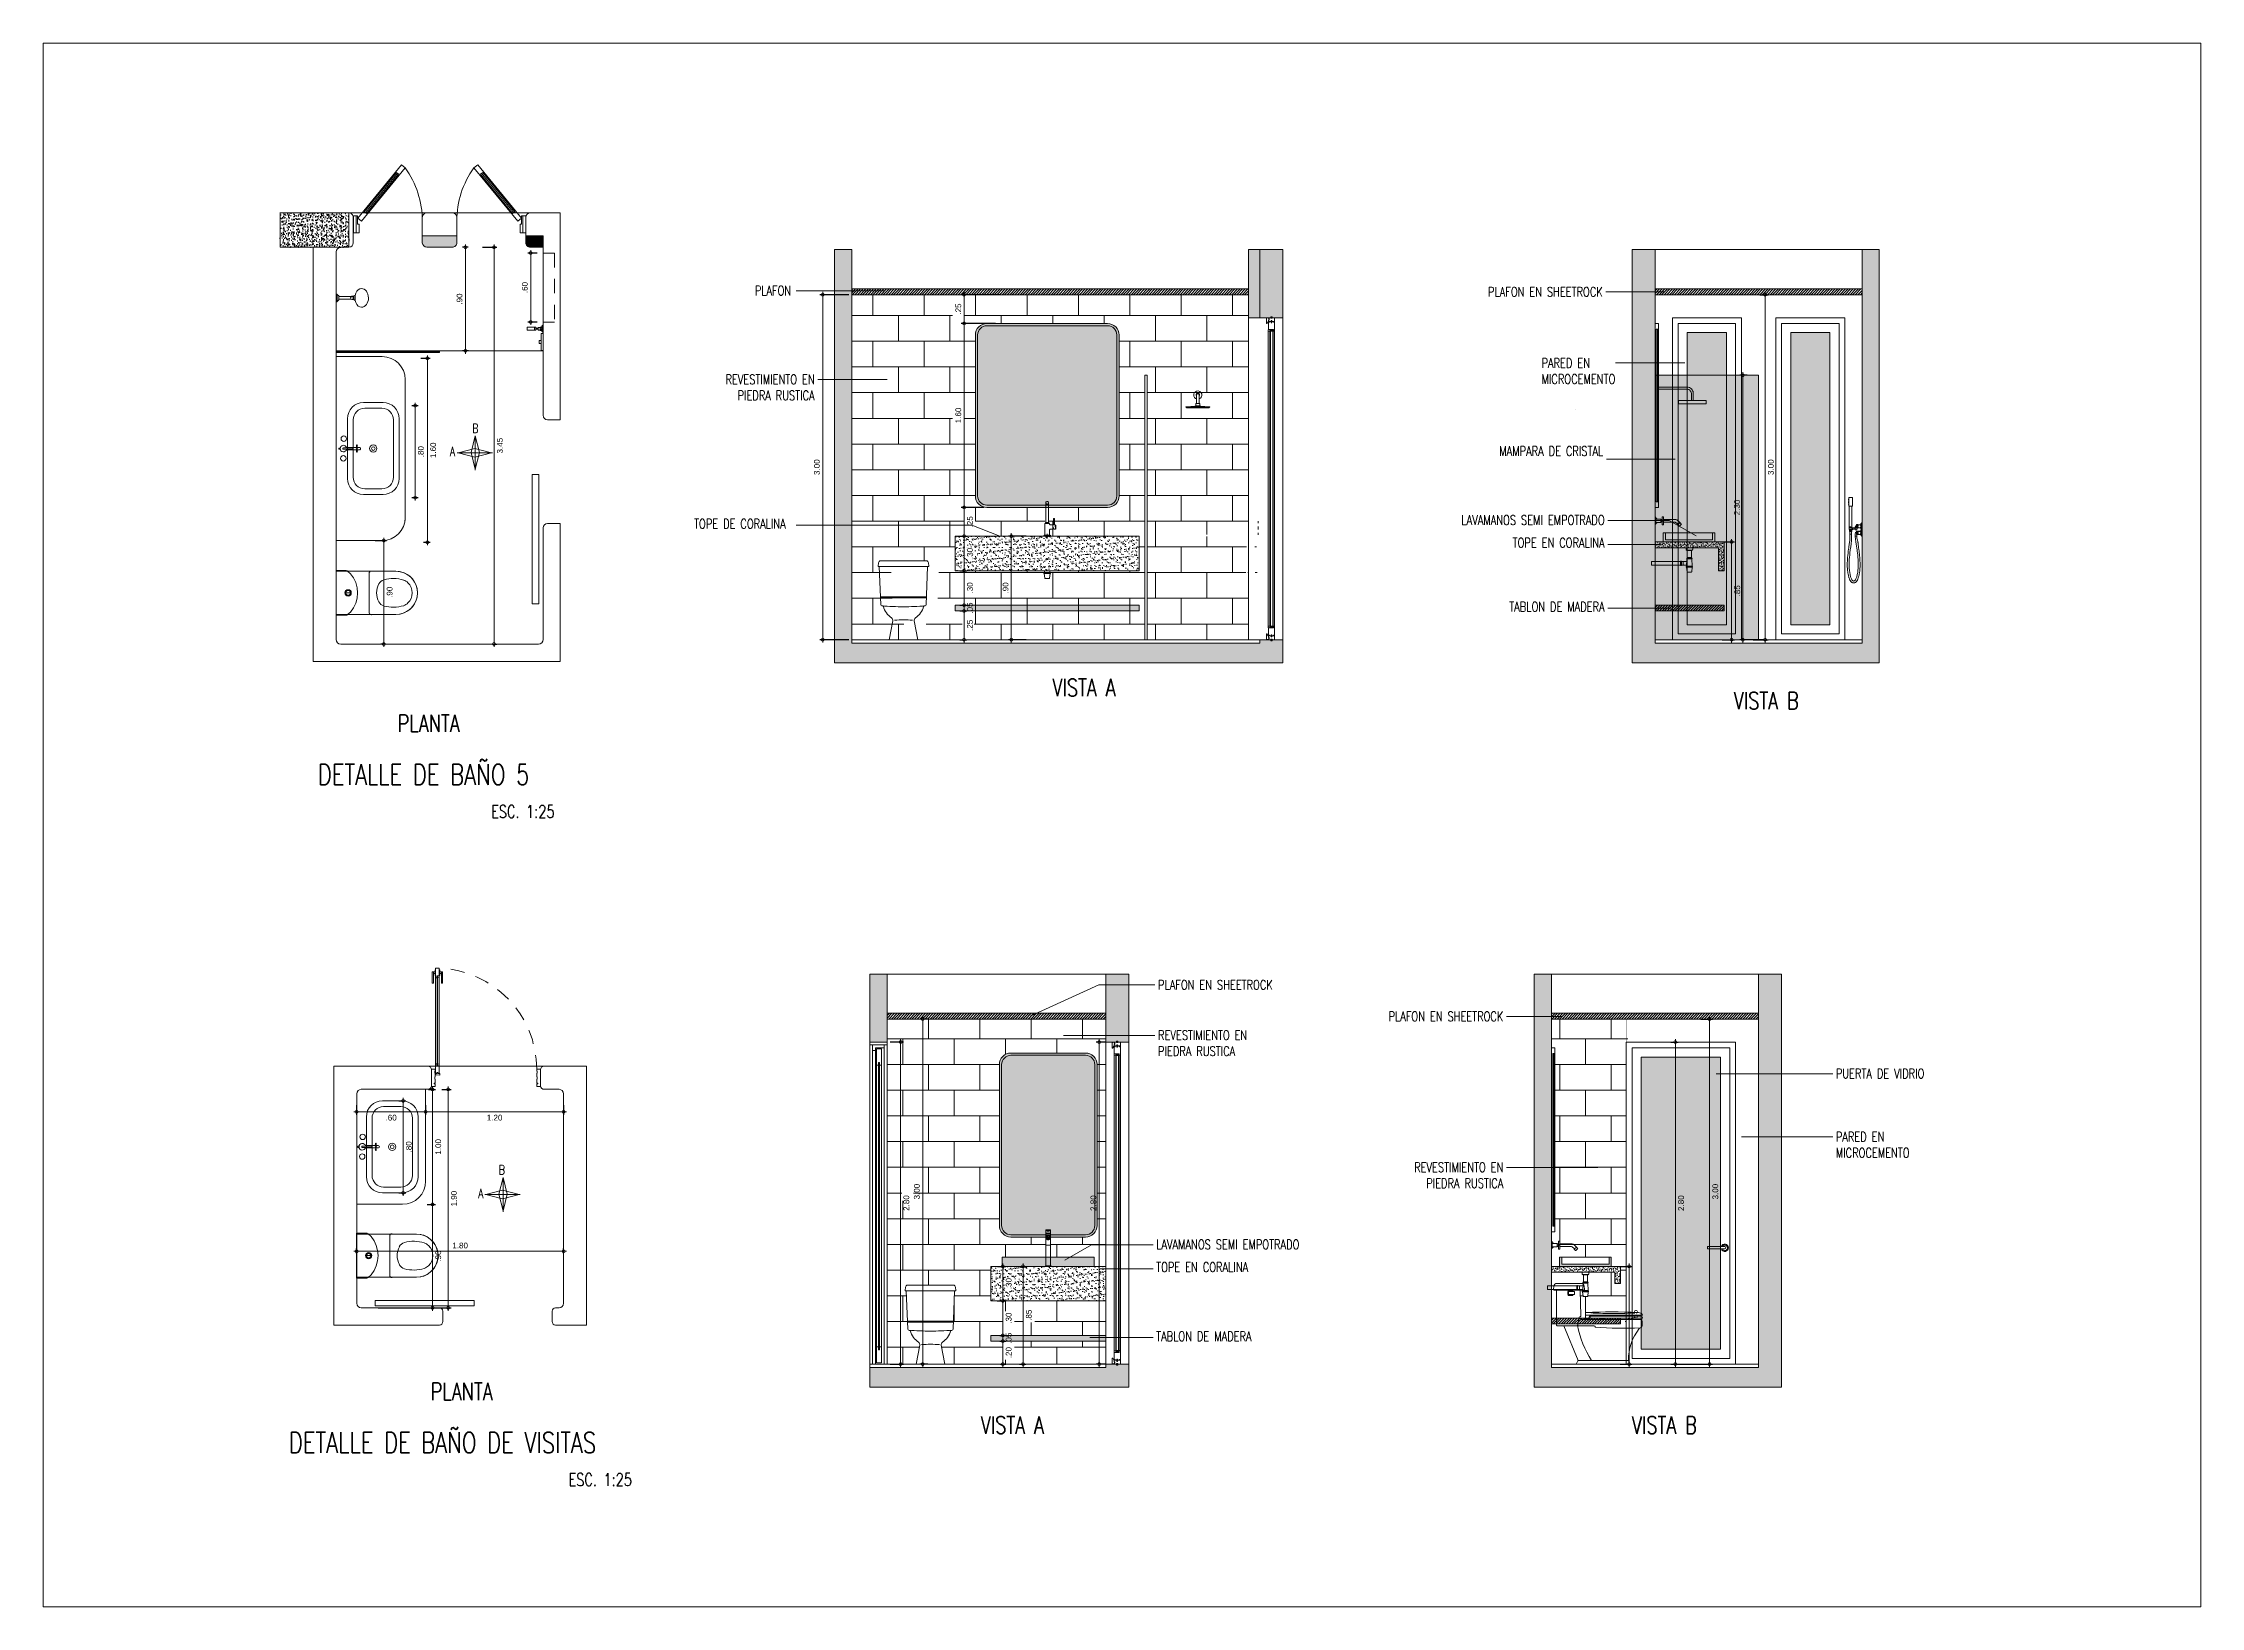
# Model space of a CAD drawing. Header units: metres. Extents: x 14 to 11050, y -346 to 476.
# Drawn here: x 416.34 to 435.1, y -12.2 to 1.4 of the extents above; entities that cross this region are included whole.
import ezdxf

# ---------------------------------------------------------------- set-up
doc = ezdxf.new("R2010")
doc.units = ezdxf.units.M
doc.header["$PDMODE"] = 34
for name, pattern in [('0', [0]), ('CENTER2', [28.575, 19.05, -3.175, 3.175, -3.175]), ('CONTINU', [0]), ('DASHED', [0.75, 0.5, -0.25]), ('HIDDEN2', [0.1875, 0.125, -0.0625])]:
    doc.linetypes.add(name, pattern=pattern)
doc.layers.get('0').update_dxf_attribs({"color": 250, "linetype": '0', "lineweight": 20})
doc.layers.get('Defpoints').update_dxf_attribs({"color": 6})
doc.layers.add('1', color=1, linetype='Continuous')
doc.layers.add('HATCH', color=8, linetype='Continuous')
for name, color, linetype, lineweight in [('4', 253, 'Continuous', 9), ('A-DOOR', 35, 'Continuous', 5), ('A-WALL', 250, 'Continuous', 20), ('baños', 140, 'Continuous', 0), ('Columnas', 7, 'Continuous', 18), ('corte', 250, 'Continuous', 20), ('cristales', 131, 'Continuous', 0), ('cristales pyv', 9, 'Continuous', 0), ('DIMENSIONES', 5, 'Continuous', 5), ('madera', 33, 'Continuous', 0), ('piscina', 131, 'Continuous', 0), ('piso', 253, 'Continuous', 0), ('PLF 01', 252, 'Continuous', 9), ('PROYECCION', 9, 'DASHED', 0), ('SE-2', 252, 'Continuous', 9), ('SE-2-MADERA', 36, 'Continuous', 9), ('SE-3', 253, 'Continuous', 5), ('SE-4', 254, 'Continuous', 0), ('textos', 7, 'Continuous', 0)]:
    doc.layers.add(name, color=color, linetype=linetype, lineweight=lineweight)
doc.layers.add('RELLENO SECCION', color=8, linetype='Continuous', lineweight=0, transparency=0.4)
doc.styles.add('Arch-Dim', font='romans.shx', dxfattribs={"width": 0.75})
doc.styles.add('ESC25-2mm', font='arial.ttf', dxfattribs={"height": 0.05})
doc.styles.get("Standard").update_dxf_attribs({"font": 'arial.ttf', "height": 0.1875})
doc.dimstyles.new('DIMS25', dxfattribs={"dimtxt": 0.05, "dimasz": 0.05, "dimexe": 0.025, "dimexo": 0.025, "dimgap": 0.025, "dimtad": 2, "dimzin": 4, "dimdsep": 46, "dimtxsty": 'ESC25-2mm', "dimblk": 'DOTSMALL', "dimcen": 0.025, "dimdle": 0.025, "dimclrd": 256, "dimclre": 256, "dimclrt": 1, "dimadec": 0, "dimazin": 0, "dimtfac": 1, "dimtix": 1, "dimtmove": 2, "dimatfit": 3, "dimfxl": 1, "dimtolj": 1, "dimtzin": 0, "dimlwd": -1, "dimarcsym": 0})

# ---------------------------------------------------------------- blocks, each defined once
blk = doc.blocks.new('bn66-2')
at = {"linetype": 'Continuous'}
for p, q in [((-0.011, 0.291), (-0.011, 0.283)), ((-0.011, 0.283), (-0.011, 0.276)), ((-0.011, 0.276), (-0.011, 0.236)), ((-0.011, 0.236), (-0.011, 0.12)), ((-0.01, 0.283), (-0.01, 0.278)), ((-0.01, 0.275), (-0.01, 0.278)), ((-0.01, 0.274), (-0.01, 0.275)), ((-0.01, 0.274), (-0.009, 0.274)), ((0.009, 0.278), (0.009, 0.275)), ((0.009, 0.275), (0.009, 0.274)), ((0.009, 0.274), (0.009, 0.274)), ((0.01, 0.278), (0.01, 0.283)), ((0.011, 0.283), (0.011, 0.291)), ((0.011, 0.276), (0.011, 0.283)), ((0.011, 0.236), (0.011, 0.276)), ((0.011, 0.12), (0.011, 0.236)), ((-0.03, 0.006), (0.03, 0.006)), ((-0.03, 0.006), (-0.03, 0)), ((0.03, 0), (-0.03, 0)), ((-0.025, 0.01), (0.025, 0.01)), ((-0.025, 0.009), (-0.025, 0.007)), ((-0.02, 0.111), (0.02, 0.111)), ((-0.02, 0.111), (-0.02, 0.01)), ((-0.015, 0.119), (0.014, 0.119)), ((-0.015, 0.118), (-0.015, 0.112)), ((-0.015, 0.112), (0.015, 0.112)), ((-0.015, 0.112), (-0.015, 0.111)), ((-0.011, 0.12), (0.011, 0.12)), ((-0.011, 0.12), (-0.011, 0.119)), ((-0.011, 0.119), (-0.011, 0.119)), ((0.011, 0.119), (0.011, 0.12)), ((0.011, 0.119), (0.011, 0.119)), ((0.014, 0.111), (0.014, 0.112)), ((0.015, 0.112), (0.015, 0.118)), ((0.02, 0.105), (0.02, 0.111)), ((0.02, 0.01), (0.02, 0.055)), ((0.048, 0.1), (0.025, 0.1)), ((0.025, 0.06), (0.048, 0.06)), ((0.025, 0.007), (0.025, 0.009)), ((0.03, 0), (0.03, 0.006)), ((0.048, 0.06), (0.048, 0.1)), ((0.049, 0.082), (0.049, 0.1)), ((0.055, 0.1), (0.049, 0.1)), ((0.049, 0.081), (0.06, 0.06)), ((0.055, 0.153), (0.055, 0.1)), ((0.056, 0.154), (0.064, 0.154)), ((0.056, 0.068), (0.056, 0.068)), ((0.06, 0.06), (0.07, 0.06)), ((0.064, 0.1), (0.064, 0.153)), ((0.07, 0.1), (0.065, 0.1)), ((0.07, 0.099), (0.071, 0.06)), ((0.074, 0.097), (0.07, 0.097)), ((0.072, 0.063), (0.071, 0.063)), ((0.072, 0.063), (0.072, 0.063)), ((0.072, 0.063), (0.075, 0.063)), ((0.075, 0.096), (0.075, 0.063))]:
    blk.add_line(p, q, dxfattribs=at)
at = {"linetype": 'CENTER2'}
for p, q in [((0.02, 0), (-0.02, 0)), ((0, 0.02), (0, -0.02))]:
    blk.add_line(p, q, dxfattribs=at)
at = {"linetype": 'Continuous'}
for centre, radius, start, end in [((0, 0.291), 0.0115, 89.9383, 136.672), ((0, 0.291), 0.0115, 42.9402, 90.0462), ((-0.03, 0.006), 0.0005, 90, 180), ((-0.025, 0.009), 0.0005, 90, 180), ((-0.025, 0.007), 0.0005, 270, 0), ((-0.015, 0.118), 0.0005, 90, 180), ((0.014, 0.118), 0.0005, 0, 90), ((0.025, 0.105), 0.005, 180.2961, 269.6345), ((0.025, 0.055), 0.005, 90.2961, 179.6345), ((0.025, 0.009), 0.0005, 0, 90), ((0.025, 0.007), 0.0005, 180, 270), ((0.03, 0.006), 0.0005, 0, 90), ((0.04, 0.08), 0.02, 62.0422, 65.1654), ((0.04, 0.08), 0.02, 294.8346, 323.3089), ((0.049, 0.1), 0.0002, 90.0682, 180.0682), ((0.052, 0.082), 0.003, 180.0682, 206.0682), ((0.056, 0.153), 0.0005, 90.0682, 180.0682), ((0.055, 0.1), 0.0005, 271.2814, 359.8884), ((0.06, 0.06), 0.0002, 206.0682, 263.2471), ((0.064, 0.153), 0.0005, 0.0682, 90.0682), ((0.065, 0.1), 0.000498, 179.3597, 270.1849), ((0.07, 0.099), 0.0005, 0.0682, 90.0682), ((0.07, 0.06), 0.0005, 270.0682, 0.0682), ((0.074, 0.096), 0.0005, 0.0682, 90.0682), ((0.075, 0.063), 0.0005, 270.0682, 0.0682)]:
    blk.add_arc(centre, radius, start, end, dxfattribs=at)
for centre, major_axis, ratio, start_param, end_param in [((0, 0.291), (-0.0115, 0), 0.992546, 5.529365, 6.283185), ((0, 0.291), (-0.0115, 0), 0.992546, 0, 0.696033), ((0, 0.272), (0.00992, -0.00575), 0.091488, 2.897549, 3.491572), ((0, 0.291), (-0.0115, 0), 0.992546, 2.432038, 3.888232), ((0, 0.272), (-0.00992, -0.00575), 0.091488, 2.791613, 3.385636)]:
    blk.add_ellipse(centre, major_axis=major_axis, ratio=ratio, start_param=start_param, end_param=end_param, dxfattribs=at)
for major_axis in [(0.00925, 0), (0.00813, 0)]:
    blk.add_ellipse((0, 0.274), major_axis=major_axis, ratio=0.121869, dxfattribs=at)
blk.add_open_spline([(-0.01, 0.283), (-0.01, 0.283), (-0.01, 0.283), (-0.01, 0.284), (-0.01, 0.284), (-0.01, 0.283), (-0.01, 0.283), (-0.009, 0.282), (-0.008, 0.281), (-0.006, 0.28), (-0.005, 0.28), (-0.003, 0.279), (-0.001, 0.279), (0.001, 0.279), (0.003, 0.279), (0.005, 0.28), (0.006, 0.28), (0.008, 0.281), (0.009, 0.282), (0.01, 0.283), (0.01, 0.283), (0.01, 0.284), (0.01, 0.284), (0.01, 0.283), (0.01, 0.283), (0.01, 0.283), (0.01, 0.283), (0.01, 0.283)], degree=3, knots=[0.2161173, 0.2161173, 0.2161173, 0.2161173, 0.25, 0.25, 0.28125, 0.28125, 0.3125, 0.3125, 0.375, 0.375, 0.4375, 0.4375, 0.5, 0.5, 0.5625, 0.5625, 0.625, 0.625, 0.6875, 0.6875, 0.71875, 0.71875, 0.75, 0.75, 0.78125, 0.78125, 0.7838354, 0.7838354, 0.7838354, 0.7838354], dxfattribs=at)
blk = doc.blocks.new('A$C4b363d3c')
at = {"layer": 'SE-2'}
for p, q in [((0.056, 0.049), (0, 0.049)), ((0, 0.049), (0, 0.042)), ((0.056, 0.042), (0, 0.042)), ((0.003, 0.042), (0.008, 0.002)), ((0.004, 0.053), (0.005, 0.067)), ((0.052, 0.053), (0.004, 0.053)), ((0.004, 0.053), (0.004, 0.049)), ((0.053, 0.042), (0.048, 0.002)), ((0.052, 0.053), (0.051, 0.067)), ((0.052, 0.053), (0.052, 0.049)), ((0.056, 0.049), (0.056, 0.042)), ((0.045, 0), (0.011, 0))]:
    blk.add_line(p, q, dxfattribs=at)
for centre, start, end in [((0.011, 0.003), 187.7232, 270), ((0.045, 0.003), 270, 352.2768)]:
    blk.add_arc(centre, 0.0028, start, end, dxfattribs=at)
blk = doc.blocks.new('_DotSmall')
at = {"color": 0, "linetype": 'ByBlock', "lineweight": 13, "const_width": 0.5}
blk.add_lwpolyline([(-0.0625, 0, 1), (0.0625, 0, 1)], format="xyb", close=True, dxfattribs=at)
blk = doc.blocks.new('*D484')
at = {"layer": 'Defpoints', "color": 0, "transparency": 16777216}
for p in [(423.368, -0.788), (423.116, -3.788), (423.368, -3.788)]:
    blk.add_point(p, dxfattribs=at)
at = {"layer": 'DIMENSIONES', "lineweight": -2, "transparency": 16777216}
for p, q in [((423.343, -0.788), (423.091, -0.788)), ((423.343, -3.788), (423.091, -3.788))]:
    blk.add_line(p, q, dxfattribs=at)
at = {"layer": 'DIMENSIONES', "transparency": 16777216}
blk.add_line((423.116, -0.763), (423.116, -3.813), dxfattribs=at)
at = {"layer": 'DIMENSIONES', "transparency": 16777216, "xscale": 0.05, "yscale": 0.05, "zscale": 0.05}
for p, rotation in [((423.116, -0.788), 90), ((423.116, -3.788), 270)]:
    blk.add_blockref('_DotSmall', p, dxfattribs=dict(at, rotation=rotation))
at = {"layer": 'DIMENSIONES', "color": 5, "lineweight": 13, "transparency": 16777216, "insert": (423.065, -2.288), "char_height": 0.05, "attachment_point": 5, "rotation": 90, "style": 'ESC25-2mm'}
blk.add_mtext('\\A1;3.00', dxfattribs=at)
blk = doc.blocks.new('*D485')
at = {"layer": 'Defpoints', "color": 0, "transparency": 16777216}
for p in [(424.284, -2.888), (424.284, -3.188), (424.345, -3.188)]:
    blk.add_point(p, dxfattribs=at)
at = {"layer": 'DIMENSIONES', "lineweight": -2, "transparency": 16777216}
for p, q in [((424.309, -2.888), (424.37, -2.888)), ((424.309, -3.188), (424.37, -3.188))]:
    blk.add_line(p, q, dxfattribs=at)
at = {"layer": 'DIMENSIONES', "transparency": 16777216}
blk.add_line((424.345, -2.863), (424.345, -3.213), dxfattribs=at)
at = {"layer": 'DIMENSIONES', "transparency": 16777216, "xscale": 0.05, "yscale": 0.05, "zscale": 0.05}
for p, rotation in [((424.345, -2.888), 90), ((424.345, -3.188), 270)]:
    blk.add_blockref('_DotSmall', p, dxfattribs=dict(at, rotation=rotation))
at = {"layer": 'DIMENSIONES', "color": 5, "lineweight": 13, "transparency": 16777216, "insert": (424.396, -3.038), "char_height": 0.05, "attachment_point": 5, "rotation": 90, "style": 'ESC25-2mm'}
blk.add_mtext('\\A1;.30', dxfattribs=at)
blk = doc.blocks.new('*D486')
at = {"layer": 'Defpoints', "color": 0, "transparency": 16777216}
for p in [(424.284, -3.188), (424.284, -3.488), (424.345, -3.488)]:
    blk.add_point(p, dxfattribs=at)
at = {"layer": 'DIMENSIONES', "lineweight": -2, "transparency": 16777216}
for p, q in [((424.309, -3.188), (424.37, -3.188)), ((424.309, -3.488), (424.37, -3.488))]:
    blk.add_line(p, q, dxfattribs=at)
at = {"layer": 'DIMENSIONES', "transparency": 16777216}
blk.add_line((424.345, -3.163), (424.345, -3.513), dxfattribs=at)
at = {"layer": 'DIMENSIONES', "transparency": 16777216, "xscale": 0.05, "yscale": 0.05, "zscale": 0.05}
for p, rotation in [((424.345, -3.188), 90), ((424.345, -3.488), 270)]:
    blk.add_blockref('_DotSmall', p, dxfattribs=dict(at, rotation=rotation))
at = {"layer": 'DIMENSIONES', "color": 5, "lineweight": 13, "transparency": 16777216, "insert": (424.396, -3.338), "char_height": 0.05, "attachment_point": 5, "rotation": 90, "style": 'ESC25-2mm'}
blk.add_mtext('\\A1;.30', dxfattribs=at)
blk = doc.blocks.new('*D487')
at = {"layer": 'Defpoints', "color": 0, "transparency": 16777216}
for p in [(424.284, -3.488), (424.284, -3.538), (424.345, -3.538)]:
    blk.add_point(p, dxfattribs=at)
at = {"layer": 'DIMENSIONES', "lineweight": -2, "transparency": 16777216}
for p, q in [((424.309, -3.488), (424.37, -3.488)), ((424.309, -3.538), (424.37, -3.538))]:
    blk.add_line(p, q, dxfattribs=at)
at = {"layer": 'DIMENSIONES', "transparency": 16777216}
for p, q in [((424.345, -3.488), (424.345, -3.438)), ((424.345, -3.488), (424.345, -3.538)), ((424.345, -3.538), (424.345, -3.588))]:
    blk.add_line(p, q, dxfattribs=at)
at = {"layer": 'DIMENSIONES', "transparency": 16777216, "xscale": 0.05, "yscale": 0.05, "zscale": 0.05}
for p, rotation in [((424.345, -3.488), 270), ((424.345, -3.538), 90)]:
    blk.add_blockref('_DotSmall', p, dxfattribs=dict(at, rotation=rotation))
at = {"layer": 'DIMENSIONES', "color": 5, "lineweight": 13, "transparency": 16777216, "insert": (424.396, -3.513), "char_height": 0.05, "attachment_point": 5, "rotation": 90, "style": 'ESC25-2mm'}
blk.add_mtext('\\A1;.05', dxfattribs=at)
blk = doc.blocks.new('*D488')
at = {"layer": 'Defpoints', "color": 0, "transparency": 16777216}
for p in [(424.284, -3.538), (424.284, -3.788), (424.345, -3.788)]:
    blk.add_point(p, dxfattribs=at)
at = {"layer": 'DIMENSIONES', "lineweight": -2, "transparency": 16777216}
for p, q in [((424.309, -3.538), (424.37, -3.538)), ((424.309, -3.788), (424.37, -3.788))]:
    blk.add_line(p, q, dxfattribs=at)
at = {"layer": 'DIMENSIONES', "transparency": 16777216}
blk.add_line((424.345, -3.513), (424.345, -3.813), dxfattribs=at)
at = {"layer": 'DIMENSIONES', "transparency": 16777216, "xscale": 0.05, "yscale": 0.05, "zscale": 0.05}
for p, rotation in [((424.345, -3.538), 90), ((424.345, -3.788), 270)]:
    blk.add_blockref('_DotSmall', p, dxfattribs=dict(at, rotation=rotation))
at = {"layer": 'DIMENSIONES', "color": 5, "lineweight": 13, "transparency": 16777216, "insert": (424.396, -3.663), "char_height": 0.05, "attachment_point": 5, "rotation": 90, "style": 'ESC25-2mm'}
blk.add_mtext('\\A1;.25', dxfattribs=at)
blk = doc.blocks.new('*D489')
at = {"layer": 'Defpoints', "color": 0, "transparency": 16777216}
for p in [(424.345, -2.638), (424.543, -2.638), (424.268, -2.888)]:
    blk.add_point(p, dxfattribs=at)
at = {"layer": 'DIMENSIONES', "transparency": 16777216}
blk.add_line((424.345, -2.913), (424.345, -2.613), dxfattribs=at)
at = {"layer": 'DIMENSIONES', "lineweight": -2, "transparency": 16777216}
for p, q in [((424.518, -2.638), (424.32, -2.638)), ((424.293, -2.888), (424.37, -2.888))]:
    blk.add_line(p, q, dxfattribs=at)
at = {"layer": 'DIMENSIONES', "transparency": 16777216, "xscale": 0.05, "yscale": 0.05, "zscale": 0.05}
for p, rotation in [((424.345, -2.638), 90), ((424.345, -2.888), 270)]:
    blk.add_blockref('_DotSmall', p, dxfattribs=dict(at, rotation=rotation))
at = {"layer": 'DIMENSIONES', "color": 5, "lineweight": 13, "transparency": 16777216, "insert": (424.396, -2.763), "char_height": 0.05, "attachment_point": 5, "rotation": 90, "style": 'ESC25-2mm'}
blk.add_mtext('\\A1;.25', dxfattribs=at)
blk = doc.blocks.new('*D490')
at = {"layer": 'Defpoints', "color": 0, "transparency": 16777216}
for p in [(424.345, -1.038), (424.543, -1.038), (424.543, -2.638)]:
    blk.add_point(p, dxfattribs=at)
at = {"layer": 'DIMENSIONES', "lineweight": -2, "transparency": 16777216}
for p, q in [((424.518, -1.038), (424.32, -1.038)), ((424.518, -2.638), (424.32, -2.638))]:
    blk.add_line(p, q, dxfattribs=at)
at = {"layer": 'DIMENSIONES', "transparency": 16777216}
blk.add_line((424.345, -2.663), (424.345, -1.013), dxfattribs=at)
at = {"layer": 'DIMENSIONES', "transparency": 16777216, "xscale": 0.05, "yscale": 0.05, "zscale": 0.05}
for p, rotation in [((424.345, -1.038), 90), ((424.345, -2.638), 270)]:
    blk.add_blockref('_DotSmall', p, dxfattribs=dict(at, rotation=rotation))
at = {"layer": 'DIMENSIONES', "color": 5, "lineweight": 13, "transparency": 16777216, "insert": (424.295, -1.838), "char_height": 0.05, "attachment_point": 5, "rotation": 90, "style": 'ESC25-2mm'}
blk.add_mtext('\\A1;1.60', dxfattribs=at)
blk = doc.blocks.new('*D491')
at = {"layer": 'Defpoints', "color": 0, "transparency": 16777216}
for p in [(424.345, -0.788), (424.687, -0.788), (424.642, -1.038)]:
    blk.add_point(p, dxfattribs=at)
at = {"layer": 'DIMENSIONES', "lineweight": -2, "transparency": 16777216}
for p, q in [((424.662, -0.788), (424.32, -0.788)), ((424.617, -1.038), (424.32, -1.038))]:
    blk.add_line(p, q, dxfattribs=at)
at = {"layer": 'DIMENSIONES', "transparency": 16777216}
blk.add_line((424.345, -1.063), (424.345, -0.763), dxfattribs=at)
at = {"layer": 'DIMENSIONES', "transparency": 16777216, "xscale": 0.05, "yscale": 0.05, "zscale": 0.05}
for p, rotation in [((424.345, -0.788), 90), ((424.345, -1.038), 270)]:
    blk.add_blockref('_DotSmall', p, dxfattribs=dict(at, rotation=rotation))
at = {"layer": 'DIMENSIONES', "color": 5, "lineweight": 13, "transparency": 16777216, "insert": (424.295, -0.913), "char_height": 0.05, "attachment_point": 5, "rotation": 90, "style": 'ESC25-2mm'}
blk.add_mtext('\\A1;.25', dxfattribs=at)
blk = doc.blocks.new('*D492')
at = {"layer": 'Defpoints', "color": 0, "transparency": 16777216}
for p in [(420.132, -0.376), (420.22, -3.826), (420.257, -3.826)]:
    blk.add_point(p, dxfattribs=at)
at = {"layer": 'DIMENSIONES', "transparency": 16777216}
blk.add_line((420.257, -0.351), (420.257, -3.851), dxfattribs=at)
at = {"layer": 'DIMENSIONES', "lineweight": -2, "transparency": 16777216}
for p, q in [((420.157, -0.376), (420.282, -0.376)), ((420.245, -3.826), (420.282, -3.826))]:
    blk.add_line(p, q, dxfattribs=at)
at = {"layer": 'DIMENSIONES', "transparency": 16777216, "xscale": 0.05, "yscale": 0.05, "zscale": 0.05}
for p, rotation in [((420.257, -0.376), 90), ((420.257, -3.826), 270)]:
    blk.add_blockref('_DotSmall', p, dxfattribs=dict(at, rotation=rotation))
at = {"layer": 'DIMENSIONES', "color": 5, "lineweight": 13, "transparency": 16777216, "insert": (420.308, -2.101), "char_height": 0.05, "attachment_point": 5, "rotation": 90, "style": 'ESC25-2mm'}
blk.add_mtext('\\A1;3.45', dxfattribs=at)
blk = doc.blocks.new('*D493')
at = {"layer": 'Defpoints', "color": 0, "transparency": 16777216}
for p in [(419.199, -2.926), (419.298, -3.826), (419.339, -3.826)]:
    blk.add_point(p, dxfattribs=at)
at = {"layer": 'DIMENSIONES', "lineweight": -2, "transparency": 16777216}
for p, q in [((419.224, -2.926), (419.323, -2.926)), ((419.314, -3.826), (419.273, -3.826))]:
    blk.add_line(p, q, dxfattribs=at)
at = {"layer": 'DIMENSIONES', "transparency": 16777216}
blk.add_line((419.298, -2.901), (419.298, -3.851), dxfattribs=at)
at = {"layer": 'DIMENSIONES', "transparency": 16777216, "xscale": 0.05, "yscale": 0.05, "zscale": 0.05}
for p, rotation in [((419.298, -2.926), 90), ((419.298, -3.826), 270)]:
    blk.add_blockref('_DotSmall', p, dxfattribs=dict(at, rotation=rotation))
at = {"layer": 'DIMENSIONES', "color": 5, "lineweight": 13, "transparency": 16777216, "insert": (419.349, -3.376), "char_height": 0.05, "attachment_point": 5, "rotation": 90, "style": 'ESC25-2mm'}
blk.add_mtext('\\A1;.90', dxfattribs=at)
blk = doc.blocks.new('*D494')
at = {"layer": 'Defpoints', "color": 0, "transparency": 16777216}
for p in [(420.058, -0.376), (420.008, -1.276), (420.06, -1.276)]:
    blk.add_point(p, dxfattribs=at)
at = {"layer": 'DIMENSIONES', "transparency": 16777216}
blk.add_line((420.008, -0.351), (420.008, -1.301), dxfattribs=at)
at = {"layer": 'DIMENSIONES', "lineweight": -2, "transparency": 16777216}
for p, q in [((420.033, -0.376), (419.983, -0.376)), ((420.035, -1.276), (419.983, -1.276))]:
    blk.add_line(p, q, dxfattribs=at)
at = {"layer": 'DIMENSIONES', "transparency": 16777216, "xscale": 0.05, "yscale": 0.05, "zscale": 0.05}
for p, rotation in [((420.008, -0.376), 90), ((420.008, -1.276), 270)]:
    blk.add_blockref('_DotSmall', p, dxfattribs=dict(at, rotation=rotation))
at = {"layer": 'DIMENSIONES', "color": 5, "lineweight": 13, "transparency": 16777216, "insert": (419.957, -0.826), "char_height": 0.05, "attachment_point": 5, "rotation": 90, "style": 'ESC25-2mm'}
blk.add_mtext('\\A1;.90', dxfattribs=at)
blk = doc.blocks.new('*D495')
at = {"layer": 'Defpoints', "color": 0, "transparency": 16777216}
for p in [(419.596, -1.341), (419.619, -2.941), (419.677, -2.941)]:
    blk.add_point(p, dxfattribs=at)
at = {"layer": 'DIMENSIONES', "lineweight": -2, "transparency": 16777216}
for p, q in [((419.621, -1.341), (419.702, -1.341)), ((419.644, -2.941), (419.702, -2.941))]:
    blk.add_line(p, q, dxfattribs=at)
at = {"layer": 'DIMENSIONES', "transparency": 16777216}
blk.add_line((419.677, -1.316), (419.677, -2.966), dxfattribs=at)
at = {"layer": 'DIMENSIONES', "transparency": 16777216, "xscale": 0.05, "yscale": 0.05, "zscale": 0.05}
for p, rotation in [((419.677, -1.341), 90), ((419.677, -2.941), 270)]:
    blk.add_blockref('_DotSmall', p, dxfattribs=dict(at, rotation=rotation))
at = {"layer": 'DIMENSIONES', "color": 5, "lineweight": 13, "transparency": 16777216, "insert": (419.728, -2.141), "char_height": 0.05, "attachment_point": 5, "rotation": 90, "style": 'ESC25-2mm'}
blk.add_mtext('\\A1;1.60', dxfattribs=at)
blk = doc.blocks.new('A$C3dfb1af3')
at = {"layer": 'SE-2'}
for points in [[(0.229, 0.061), (0.229, 0.061), (0.229, 0.062), (0.229, 0.062)], [(0.229, 0.061), (0.229, 0.061), (0.229, 0.062), (0.229, 0.062)], [(0.229, 0.06), (0.229, 0.06), (0.229, 0.061), (0.229, 0.061)], [(0.229, 0.06), (0.229, 0.06), (0.229, 0.061), (0.229, 0.061)], [(0.229, 0.06), (0.229, 0.058), (0.229, 0.058), (0.229, 0.06)], [(0.229, 0.06), (0.229, 0.058), (0.229, 0.058), (0.229, 0.06)], [(0.229, 0.058), (0.229, 0.055), (0.229, 0.055), (0.229, 0.058)], [(0.229, 0.058), (0.229, 0.055), (0.229, 0.055), (0.229, 0.058)], [(0.229, 0.055), (0.229, 0.052), (0.229, 0.052), (0.229, 0.055)], [(0.229, 0.055), (0.229, 0.052), (0.229, 0.052), (0.229, 0.055)], [(0.229, 0.052), (0.229, 0.048), (0.229, 0.048), (0.229, 0.052)], [(0.229, 0.052), (0.229, 0.048), (0.229, 0.048), (0.229, 0.052)], [(0.229, 0.048), (0.229, 0.045), (0.229, 0.045), (0.229, 0.048)], [(0.229, 0.048), (0.229, 0.045), (0.229, 0.045), (0.229, 0.048)], [(0.229, 0.045), (0.229, 0.041), (0.229, 0.041), (0.229, 0.045)], [(0.229, 0.045), (0.229, 0.041), (0.229, 0.041), (0.229, 0.045)], [(0.229, 0.041), (0.229, 0.039), (0.229, 0.039), (0.229, 0.041)], [(0.229, 0.041), (0.229, 0.039), (0.229, 0.039), (0.229, 0.041)], [(0.229, 0.039), (0.229, 0.036), (0.229, 0.036), (0.229, 0.039)], [(0.229, 0.039), (0.229, 0.036), (0.229, 0.036), (0.229, 0.039)], [(0.229, 0.036), (0.229, 0.035), (0.229, 0.035), (0.229, 0.036)], [(0.229, 0.036), (0.229, 0.035), (0.229, 0.035), (0.229, 0.036)], [(0.229, 0.035), (0.229, 0.035), (0.229, 0.035), (0.229, 0.035)], [(0.229, 0.035), (0.229, 0.035), (0.229, 0.035), (0.229, 0.035)]]:
    blk.add_hatch(color=256, dxfattribs=at).paths.add_polyline_path(points)
for p, q in [((0.012, 0.03), (0, 0.016)), ((0.001, 0.015), (0, 0.016)), ((0.005, 0.012), (0.001, 0.015)), ((0.01, 0.008), (0.005, 0.012)), ((0.014, 0.004), (0.01, 0.008)), ((0.02, 0.039), (0.012, 0.03)), ((0.013, 0.029), (0.012, 0.03)), ((0.016, 0.026), (0.013, 0.029)), ((0.018, 0.001), (0.014, 0.004)), ((0.021, 0.022), (0.016, 0.026)), ((0.019, 0), (0.018, 0.001)), ((0.031, 0.014), (0.019, 0)), ((0.026, 0.045), (0.02, 0.039)), ((0.026, 0.018), (0.021, 0.022)), ((0.033, 0.05), (0.026, 0.045)), ((0.029, 0.015), (0.026, 0.018)), ((0.031, 0.014), (0.029, 0.015)), ((0.038, 0.023), (0.03, 0.014)), ((0.04, 0.055), (0.033, 0.05)), ((0.042, 0.027), (0.038, 0.023)), ((0.048, 0.058), (0.04, 0.055)), ((0.046, 0.03), (0.042, 0.027)), ((0.05, 0.033), (0.046, 0.03)), ((0.057, 0.06), (0.048, 0.058)), ((0.055, 0.035), (0.05, 0.033)), ((0.06, 0.036), (0.055, 0.035)), ((0.065, 0.06), (0.057, 0.06)), ((0.066, 0.036), (0.06, 0.036)), ((0.155, 0.06), (0.065, 0.06)), ((0.155, 0.036), (0.066, 0.036)), ((0.155, 0.083), (0.155, 0.083)), ((0.158, 0.083), (0.155, 0.083)), ((0.155, 0.048), (0.155, 0.083)), ((0.158, 0.054), (0.155, 0.051)), ((0.155, 0.051), (0.155, 0.048)), ((0.155, 0.048), (0.155, 0.045)), ((0.155, 0.013), (0.155, 0.048)), ((0.155, 0.045), (0.158, 0.043)), ((0.155, 0.013), (0.155, 0.013)), ((0.158, 0.013), (0.155, 0.013)), ((0.161, 0.083), (0.158, 0.083)), ((0.161, 0.055), (0.158, 0.054)), ((0.158, 0.043), (0.161, 0.042)), ((0.161, 0.013), (0.158, 0.013)), ((0.164, 0.083), (0.161, 0.083)), ((0.164, 0.054), (0.161, 0.055)), ((0.161, 0.042), (0.164, 0.043)), ((0.164, 0.013), (0.161, 0.013)), ((0.167, 0.083), (0.164, 0.083)), ((0.164, 0.054), (0.164, 0.054)), ((0.167, 0.051), (0.164, 0.054)), ((0.164, 0.043), (0.167, 0.045)), ((0.164, 0.043), (0.164, 0.043)), ((0.167, 0.013), (0.164, 0.013)), ((0.167, 0.054), (0.166, 0.053)), ((0.166, 0.044), (0.167, 0.043)), ((0.168, 0.083), (0.167, 0.083)), ((0.168, 0.055), (0.167, 0.054)), ((0.168, 0.048), (0.167, 0.051)), ((0.167, 0.045), (0.168, 0.048)), ((0.167, 0.043), (0.168, 0.042)), ((0.168, 0.013), (0.167, 0.013)), ((0.168, 0.055), (0.168, 0.083)), ((0.179, 0.06), (0.168, 0.06)), ((0.179, 0.055), (0.168, 0.055)), ((0.168, 0.013), (0.168, 0.042)), ((0.179, 0.042), (0.168, 0.042)), ((0.179, 0.036), (0.168, 0.036)), ((0.179, 0.063), (0.179, 0.061)), ((0.222, 0.063), (0.179, 0.063)), ((0.179, 0.061), (0.179, 0.056)), ((0.179, 0.056), (0.179, 0.048)), ((0.179, 0.048), (0.179, 0.041)), ((0.179, 0.041), (0.179, 0.035)), ((0.179, 0.035), (0.179, 0.033)), ((0.222, 0.033), (0.179, 0.033)), ((0.215, 0.065), (0.215, 0.068)), ((0.222, 0.068), (0.215, 0.068)), ((0.215, 0.063), (0.215, 0.065)), ((0.215, 0.031), (0.215, 0.033)), ((0.215, 0.028), (0.215, 0.031)), ((0.222, 0.028), (0.215, 0.028)), ((0.222, 0.074), (0.222, 0.078)), ((0.229, 0.078), (0.222, 0.078)), ((0.222, 0.066), (0.222, 0.074)), ((0.222, 0.066), (0.222, 0.063)), ((0.225, 0.066), (0.222, 0.066)), ((0.222, 0.063), (0.222, 0.057)), ((0.222, 0.057), (0.222, 0.048)), ((0.222, 0.048), (0.222, 0.039)), ((0.222, 0.039), (0.222, 0.033)), ((0.222, 0.033), (0.222, 0.031)), ((0.222, 0.022), (0.222, 0.031)), ((0.225, 0.031), (0.222, 0.031)), ((0.222, 0.018), (0.222, 0.022)), ((0.229, 0.018), (0.222, 0.018)), ((0.225, 0.073), (0.225, 0.07)), ((0.229, 0.073), (0.225, 0.073)), ((0.225, 0.07), (0.225, 0.061)), ((0.225, 0.061), (0.225, 0.048)), ((0.225, 0.048), (0.225, 0.036)), ((0.225, 0.036), (0.225, 0.027)), ((0.225, 0.027), (0.225, 0.023)), ((0.229, 0.023), (0.225, 0.023)), ((0.229, 0.074), (0.229, 0.078)), ((0.229, 0.073), (0.229, 0.074)), ((0.229, 0.073), (0.229, 0.07)), ((0.229, 0.07), (0.229, 0.061)), ((0.229, 0.061), (0.229, 0.048)), ((0.229, 0.048), (0.229, 0.036)), ((0.229, 0.036), (0.229, 0.027)), ((0.229, 0.027), (0.229, 0.023)), ((0.229, 0.022), (0.229, 0.023)), ((0.229, 0.018), (0.229, 0.022))]:
    blk.add_line(p, q, dxfattribs=at)
blk = doc.blocks.new('*D496')
at = {"layer": 'Defpoints', "color": 0, "transparency": 16777216}
for p in [(430.914, -2.938), (430.914, -3.788), (431.02, -3.788)]:
    blk.add_point(p, dxfattribs=at)
at = {"layer": 'DIMENSIONES', "lineweight": -2, "transparency": 16777216}
for p, q in [((430.939, -2.938), (431.045, -2.938)), ((430.939, -3.788), (431.045, -3.788))]:
    blk.add_line(p, q, dxfattribs=at)
at = {"layer": 'DIMENSIONES', "transparency": 16777216}
blk.add_line((431.02, -2.913), (431.02, -3.813), dxfattribs=at)
at = {"layer": 'DIMENSIONES', "transparency": 16777216, "xscale": 0.05, "yscale": 0.05, "zscale": 0.05}
for p, rotation in [((431.02, -2.938), 90), ((431.02, -3.788), 270)]:
    blk.add_blockref('_DotSmall', p, dxfattribs=dict(at, rotation=rotation))
at = {"layer": 'DIMENSIONES', "color": 5, "lineweight": 13, "transparency": 16777216, "insert": (431.07, -3.363), "char_height": 0.05, "attachment_point": 5, "rotation": 90, "style": 'ESC25-2mm'}
blk.add_mtext('\\A1;.85', dxfattribs=at)
blk = doc.blocks.new('*D497')
at = {"layer": 'Defpoints', "color": 0, "transparency": 16777216}
for p in [(431.181, -1.488), (431.118, -3.788), (431.32, -3.788)]:
    blk.add_point(p, dxfattribs=at)
at = {"layer": 'DIMENSIONES', "lineweight": -2, "transparency": 16777216}
for p, q in [((431.156, -1.488), (431.093, -1.488)), ((431.295, -3.788), (431.093, -3.788))]:
    blk.add_line(p, q, dxfattribs=at)
at = {"layer": 'DIMENSIONES', "transparency": 16777216}
blk.add_line((431.118, -1.463), (431.118, -3.813), dxfattribs=at)
at = {"layer": 'DIMENSIONES', "transparency": 16777216, "xscale": 0.05, "yscale": 0.05, "zscale": 0.05}
for p, rotation in [((431.118, -1.488), 90), ((431.118, -3.788), 270)]:
    blk.add_blockref('_DotSmall', p, dxfattribs=dict(at, rotation=rotation))
at = {"layer": 'DIMENSIONES', "color": 5, "lineweight": 13, "transparency": 16777216, "insert": (431.067, -2.638), "char_height": 0.05, "attachment_point": 5, "rotation": 90, "style": 'ESC25-2mm'}
blk.add_mtext('\\A1;2.30', dxfattribs=at)
blk = doc.blocks.new('*D498')
at = {"layer": 'Defpoints', "color": 0, "transparency": 16777216}
for p in [(431.24, -0.788), (431.312, -0.788), (431.183, -3.788)]:
    blk.add_point(p, dxfattribs=at)
at = {"layer": 'DIMENSIONES', "lineweight": -2, "transparency": 16777216}
for p, q in [((431.265, -0.788), (431.337, -0.788)), ((431.208, -3.788), (431.337, -3.788))]:
    blk.add_line(p, q, dxfattribs=at)
at = {"layer": 'DIMENSIONES', "transparency": 16777216}
blk.add_line((431.312, -3.813), (431.312, -0.763), dxfattribs=at)
at = {"layer": 'DIMENSIONES', "transparency": 16777216, "xscale": 0.05, "yscale": 0.05, "zscale": 0.05}
for p, rotation in [((431.312, -0.788), 90), ((431.312, -3.788), 270)]:
    blk.add_blockref('_DotSmall', p, dxfattribs=dict(at, rotation=rotation))
at = {"layer": 'DIMENSIONES', "color": 5, "lineweight": 13, "transparency": 16777216, "insert": (431.362, -2.288), "char_height": 0.05, "attachment_point": 5, "rotation": 90, "style": 'ESC25-2mm'}
blk.add_mtext('\\A1;3.00', dxfattribs=at)
blk = doc.blocks.new('A$Cd6cad6a8')
at = {"layer": 'SE-2'}
for p, q in [((0, 0.196), (0, 0.212)), ((0.058, 0.212), (0, 0.212)), ((0.054, 0.192), (0.004, 0.192)), ((0.047, 0.188), (0.011, 0.188)), ((0.011, 0.188), (0.011, 0.128)), ((0.047, 0.188), (0.047, 0.128)), ((0.058, 0.196), (0.058, 0.212)), ((0.001, 0.049), (0.057, 0.049)), ((0.001, 0.049), (0.001, 0.042)), ((0.001, 0.042), (0.057, 0.042)), ((0.004, 0.042), (0.009, 0.002)), ((0.005, 0.053), (0.009, 0.117)), ((0.005, 0.053), (0.053, 0.053)), ((0.005, 0.053), (0.005, 0.049)), ((0.052, 0.123), (0.006, 0.123)), ((0.006, 0.123), (0.006, 0.119)), ((0.006, 0.119), (0.052, 0.119)), ((0.008, 0.117), (0.008, 0.119)), ((0.051, 0.117), (0.008, 0.117)), ((0.009, 0.123), (0.009, 0.125)), ((0.046, 0.128), (0.012, 0.128)), ((0.012, 0), (0.046, 0)), ((0.049, 0.123), (0.049, 0.125)), ((0.054, 0.042), (0.049, 0.002)), ((0.053, 0.053), (0.05, 0.117)), ((0.051, 0.117), (0.051, 0.119)), ((0.051, 0.092), (0.082, 0.092)), ((0.052, 0.123), (0.052, 0.119)), ((0.053, 0.062), (0.082, 0.062)), ((0.053, 0.053), (0.053, 0.049)), ((0.057, 0.049), (0.057, 0.042)), ((0.082, 0.093), (0.098, 0.093)), ((0.082, 0.093), (0.082, 0.06)), ((0.082, 0.06), (0.098, 0.06)), ((0.098, 0.097), (0.098, 0.057)), ((0.098, 0.097), (0.105, 0.097)), ((0.098, 0.057), (0.105, 0.057)), ((0.105, 0.097), (0.105, 0.057)), ((0.105, 0.092), (0.359, 0.092)), ((0.105, 0.062), (0.359, 0.062)), ((0.359, 0.062), (0.359, 0.092))]:
    blk.add_line(p, q, dxfattribs=at)
for centre, radius, start, end in [((0.004, 0.196), 0.004, 187.7004, 270), ((0.011, 0.193), 0.005, 180, 270), ((0.047, 0.193), 0.005, 270, 0), ((0.054, 0.196), 0.004, 270, 348.1597), ((0.012, 0.125), 0.0028, 90, 176.8638), ((0.012, 0.003), 0.0028, 187.7232, 270), ((0.046, 0.125), 0.0028, 3.1362, 90), ((0.046, 0.003), 0.0028, 270, 352.2768)]:
    blk.add_arc(centre, radius, start, end, dxfattribs=at)
blk = doc.blocks.new('Caroma_ToiletSuites')
at = {"layer": 'baños'}
for p, q in [((-177, 584), (-185, 553)), ((-163, 614), (-177, 584)), ((-144, 641), (-163, 614)), ((-121, 664), (-144, 641)), ((-94, 683), (-121, 664)), ((-64, 697), (-94, 683)), ((-33, 705), (-64, 697)), ((0, 708), (-33, 705)), ((33, 705), (0, 708)), ((64, 697), (33, 705)), ((94, 683), (64, 697)), ((121, 664), (94, 683)), ((144, 641), (121, 664)), ((163, 614), (144, 641)), ((177, 584), (163, 614)), ((185, 553), (177, 584)), ((-188, 520), (-190, 308)), ((-185, 553), (-188, 520)), ((-188, 0), (-188, 520)), ((188, 520), (185, 553)), ((188, 520), (188, 0)), ((190, 308), (188, 520)), ((-190, 308), (-190, 305)), ((-190, 305), (-189, 301)), ((-189, 301), (-188, 298)), ((-188, 298), (-186, 295)), ((-186, 295), (-183, 293)), ((-183, 293), (-181, 291)), ((-181, 291), (-177, 289)), ((-177, 289), (-174, 288)), ((-174, 288), (-170, 288)), ((-170, 288), (170, 288)), ((170, 288), (174, 288)), ((174, 288), (177, 289)), ((177, 289), (181, 291)), ((181, 291), (183, 293)), ((183, 293), (186, 295)), ((186, 295), (188, 298)), ((188, 298), (189, 301)), ((189, 301), (190, 305)), ((190, 305), (190, 308)), ((-193, 93), (-195, 88)), ((-195, 88), (-195, 84)), ((-195, 84), (-195, 0)), ((-195, 0), (195, 0)), ((-191, 97), (-193, 93)), ((-189, 101), (-191, 97)), ((-167, 126), (-189, 101)), ((188, 0), (-188, 0)), ((-130, 152), (-167, 126)), ((-89, 171), (-130, 152)), ((-45, 183), (-89, 171)), ((0, 187), (-45, 183)), ((45, 183), (0, 187)), ((0, 85), (0, 125)), ((89, 171), (45, 183)), ((130, 152), (89, 171)), ((167, 126), (130, 152)), ((189, 101), (167, 126)), ((191, 97), (189, 101)), ((193, 93), (191, 97)), ((195, 88), (193, 93)), ((195, 84), (195, 88)), ((195, 0), (195, 84))]:
    blk.add_line(p, q, dxfattribs=at)
for centre, radius, start, end in [((0, 520), 188, 0, 180), ((183, 497), 308, 162.7713, 195.2143), ((-19, 556), 97.6, 134.3372, 160.9897), ((-3, 547), 115, 88.6565, 137.0404), ((3, 547), 115, 42.9609, 91.3415), ((19, 556), 97.6, 19.01, 45.6643), ((-183, 497), 308, 344.7852, 17.2286), ((-36, 442), 82.4, 198.763, 239.3582), ((36, 442), 82.4, 300.6412, 341.2351), ((3, 530), 178, 242.916, 269.0659), ((-3, 530), 178, 270.9339, 297.0836), ((0, 105), 27.5, 0, 180), ((0, 105), 27.5, 180, 0), ((0, 105), 21, 0, 180), ((0, 105), 21, 180, 0), ((0, 105), 20, 0, 180), ((0, 105), 20, 180, 0)]:
    blk.add_arc(centre, radius, start, end, dxfattribs=at)
blk = doc.blocks.new('*D499')
at = {"layer": 'Defpoints', "color": 0, "transparency": 16777216}
for p in [(423.985, -7.087), (424.056, -7.087), (424.056, -10.087)]:
    blk.add_point(p, dxfattribs=at)
at = {"layer": 'DIMENSIONES', "lineweight": -2, "transparency": 16777216}
for p, q in [((424.031, -7.087), (423.96, -7.087)), ((424.031, -10.087), (423.96, -10.087))]:
    blk.add_line(p, q, dxfattribs=at)
at = {"layer": 'DIMENSIONES', "transparency": 16777216}
blk.add_line((423.985, -10.112), (423.985, -7.062), dxfattribs=at)
at = {"layer": 'DIMENSIONES', "transparency": 16777216, "xscale": 0.05, "yscale": 0.05, "zscale": 0.05}
for p, rotation in [((423.985, -7.087), 90), ((423.985, -10.087), 270)]:
    blk.add_blockref('_DotSmall', p, dxfattribs=dict(at, rotation=rotation))
at = {"layer": 'DIMENSIONES', "color": 5, "lineweight": 13, "transparency": 16777216, "insert": (423.934, -8.587), "char_height": 0.05, "attachment_point": 5, "rotation": 90, "style": 'ESC25-2mm'}
blk.add_mtext('\\A1;3.00', dxfattribs=at)
blk = doc.blocks.new('*D500')
at = {"layer": 'Defpoints', "color": 0, "transparency": 16777216}
for p in [(424.611, -9.237), (424.608, -9.537), (424.682, -9.537)]:
    blk.add_point(p, dxfattribs=at)
at = {"layer": 'DIMENSIONES', "lineweight": -2, "transparency": 16777216}
for p, q in [((424.636, -9.237), (424.707, -9.237)), ((424.633, -9.537), (424.707, -9.537))]:
    blk.add_line(p, q, dxfattribs=at)
at = {"layer": 'DIMENSIONES', "transparency": 16777216}
blk.add_line((424.682, -9.212), (424.682, -9.562), dxfattribs=at)
at = {"layer": 'DIMENSIONES', "transparency": 16777216, "xscale": 0.05, "yscale": 0.05, "zscale": 0.05}
for p, rotation in [((424.682, -9.237), 90), ((424.682, -9.537), 270)]:
    blk.add_blockref('_DotSmall', p, dxfattribs=dict(at, rotation=rotation))
at = {"layer": 'DIMENSIONES', "color": 5, "lineweight": 13, "transparency": 16777216, "insert": (424.733, -9.387), "char_height": 0.05, "attachment_point": 5, "rotation": 90, "style": 'ESC25-2mm'}
blk.add_mtext('\\A1;.30', dxfattribs=at)
blk = doc.blocks.new('*D501')
at = {"layer": 'Defpoints', "color": 0, "transparency": 16777216}
for p in [(424.62, -9.537), (424.63, -9.837), (424.682, -9.837)]:
    blk.add_point(p, dxfattribs=at)
at = {"layer": 'DIMENSIONES', "lineweight": -2, "transparency": 16777216}
for p, q in [((424.645, -9.537), (424.707, -9.537)), ((424.655, -9.837), (424.707, -9.837))]:
    blk.add_line(p, q, dxfattribs=at)
at = {"layer": 'DIMENSIONES', "transparency": 16777216}
blk.add_line((424.682, -9.512), (424.682, -9.862), dxfattribs=at)
at = {"layer": 'DIMENSIONES', "transparency": 16777216, "xscale": 0.05, "yscale": 0.05, "zscale": 0.05}
for p, rotation in [((424.682, -9.537), 90), ((424.682, -9.837), 270)]:
    blk.add_blockref('_DotSmall', p, dxfattribs=dict(at, rotation=rotation))
at = {"layer": 'DIMENSIONES', "color": 5, "lineweight": 13, "transparency": 16777216, "insert": (424.733, -9.687), "char_height": 0.05, "attachment_point": 5, "rotation": 90, "style": 'ESC25-2mm'}
blk.add_mtext('\\A1;.30', dxfattribs=at)
blk = doc.blocks.new('*D502')
at = {"layer": 'Defpoints', "color": 0, "transparency": 16777216}
for p in [(424.63, -9.837), (424.631, -9.887), (424.682, -9.887)]:
    blk.add_point(p, dxfattribs=at)
at = {"layer": 'DIMENSIONES', "lineweight": -2, "transparency": 16777216}
for p, q in [((424.655, -9.837), (424.707, -9.837)), ((424.656, -9.887), (424.707, -9.887))]:
    blk.add_line(p, q, dxfattribs=at)
at = {"layer": 'DIMENSIONES', "transparency": 16777216}
for p, q in [((424.682, -9.837), (424.682, -9.787)), ((424.682, -9.837), (424.682, -9.887)), ((424.682, -9.887), (424.682, -9.937))]:
    blk.add_line(p, q, dxfattribs=at)
at = {"layer": 'DIMENSIONES', "transparency": 16777216, "xscale": 0.05, "yscale": 0.05, "zscale": 0.05}
for p, rotation in [((424.682, -9.837), 270), ((424.682, -9.887), 90)]:
    blk.add_blockref('_DotSmall', p, dxfattribs=dict(at, rotation=rotation))
at = {"layer": 'DIMENSIONES', "color": 5, "lineweight": 13, "transparency": 16777216, "insert": (424.733, -9.862), "char_height": 0.05, "attachment_point": 5, "rotation": 90, "style": 'ESC25-2mm'}
blk.add_mtext('\\A1;.05', dxfattribs=at)
blk = doc.blocks.new('*D503')
at = {"layer": 'Defpoints', "color": 0, "transparency": 16777216}
for p in [(424.64, -9.887), (424.637, -10.087), (424.682, -10.087)]:
    blk.add_point(p, dxfattribs=at)
at = {"layer": 'DIMENSIONES', "lineweight": -2, "transparency": 16777216}
for p, q in [((424.665, -9.887), (424.707, -9.887)), ((424.662, -10.087), (424.707, -10.087))]:
    blk.add_line(p, q, dxfattribs=at)
at = {"layer": 'DIMENSIONES', "transparency": 16777216}
blk.add_line((424.682, -9.862), (424.682, -10.112), dxfattribs=at)
at = {"layer": 'DIMENSIONES', "transparency": 16777216, "xscale": 0.05, "yscale": 0.05, "zscale": 0.05}
for p, rotation in [((424.682, -9.887), 90), ((424.682, -10.087), 270)]:
    blk.add_blockref('_DotSmall', p, dxfattribs=dict(at, rotation=rotation))
at = {"layer": 'DIMENSIONES', "color": 5, "lineweight": 13, "transparency": 16777216, "insert": (424.733, -9.987), "char_height": 0.05, "attachment_point": 5, "rotation": 90, "style": 'ESC25-2mm'}
blk.add_mtext('\\A1;.20', dxfattribs=at)
blk = doc.blocks.new('*D504')
at = {"layer": 'Defpoints', "color": 0, "transparency": 16777216}
for p in [(430.727, -7.087), (430.829, -7.087), (430.491, -10.087)]:
    blk.add_point(p, dxfattribs=at)
at = {"layer": 'DIMENSIONES', "lineweight": -2, "transparency": 16777216}
for p, q in [((430.752, -7.087), (430.854, -7.087)), ((430.516, -10.087), (430.854, -10.087))]:
    blk.add_line(p, q, dxfattribs=at)
at = {"layer": 'DIMENSIONES', "transparency": 16777216}
blk.add_line((430.829, -10.112), (430.829, -7.062), dxfattribs=at)
at = {"layer": 'DIMENSIONES', "transparency": 16777216, "xscale": 0.05, "yscale": 0.05, "zscale": 0.05}
for p, rotation in [((430.829, -7.087), 90), ((430.829, -10.087), 270)]:
    blk.add_blockref('_DotSmall', p, dxfattribs=dict(at, rotation=rotation))
at = {"layer": 'DIMENSIONES', "color": 5, "lineweight": 13, "transparency": 16777216, "insert": (430.879, -8.587), "char_height": 0.05, "attachment_point": 5, "rotation": 90, "style": 'ESC25-2mm'}
blk.add_mtext('\\A1;3.00', dxfattribs=at)
blk = doc.blocks.new('*D505')
at = {"layer": 'Defpoints', "color": 0, "transparency": 16777216}
for p in [(430.468, -7.287), (430.468, -10.087), (430.531, -10.087)]:
    blk.add_point(p, dxfattribs=at)
at = {"layer": 'DIMENSIONES', "lineweight": -2, "transparency": 16777216}
for p, q in [((430.493, -7.287), (430.556, -7.287)), ((430.493, -10.087), (430.556, -10.087))]:
    blk.add_line(p, q, dxfattribs=at)
at = {"layer": 'DIMENSIONES', "transparency": 16777216}
blk.add_line((430.531, -7.262), (430.531, -10.112), dxfattribs=at)
at = {"layer": 'DIMENSIONES', "transparency": 16777216, "xscale": 0.05, "yscale": 0.05, "zscale": 0.05}
for p, rotation in [((430.531, -7.287), 90), ((430.531, -10.087), 270)]:
    blk.add_blockref('_DotSmall', p, dxfattribs=dict(at, rotation=rotation))
at = {"layer": 'DIMENSIONES', "color": 5, "lineweight": 13, "transparency": 16777216, "insert": (430.581, -8.687), "char_height": 0.05, "attachment_point": 5, "rotation": 90, "style": 'ESC25-2mm'}
blk.add_mtext('\\A1;2.80', dxfattribs=at)
blk = doc.blocks.new('*D506')
at = {"layer": 'Defpoints', "color": 0, "transparency": 16777216}
for p in [(419.062, -9.148), (420.862, -9.106), (420.862, -9.148)]:
    blk.add_point(p, dxfattribs=at)
at = {"layer": 'DIMENSIONES', "transparency": 16777216}
blk.add_line((419.037, -9.106), (420.887, -9.106), dxfattribs=at)
at = {"layer": 'DIMENSIONES', "lineweight": -2, "transparency": 16777216}
for p, q in [((419.062, -9.123), (419.062, -9.081)), ((420.862, -9.123), (420.862, -9.081))]:
    blk.add_line(p, q, dxfattribs=at)
at = {"layer": 'DIMENSIONES', "transparency": 16777216, "xscale": 0.05, "yscale": 0.05, "zscale": 0.05, "rotation": 180}
blk.add_blockref('_DotSmall', (419.062, -9.106), dxfattribs=at)
at = {"layer": 'DIMENSIONES', "transparency": 16777216, "xscale": 0.05, "yscale": 0.05, "zscale": 0.05}
blk.add_blockref('_DotSmall', (420.862, -9.106), dxfattribs=at)
at = {"layer": 'DIMENSIONES', "color": 5, "lineweight": 13, "transparency": 16777216, "insert": (419.962, -9.056), "char_height": 0.05, "attachment_point": 5, "style": 'ESC25-2mm'}
blk.add_mtext('\\A1;1.80', dxfattribs=at)
blk = doc.blocks.new('*D507')
at = {"layer": 'Defpoints', "color": 0, "transparency": 16777216}
for p in [(419.779, -7.698), (419.858, -7.698), (419.701, -9.598)]:
    blk.add_point(p, dxfattribs=at)
at = {"layer": 'DIMENSIONES', "transparency": 16777216}
blk.add_line((419.858, -9.623), (419.858, -7.673), dxfattribs=at)
at = {"layer": 'DIMENSIONES', "lineweight": -2, "transparency": 16777216}
for p, q in [((419.804, -7.698), (419.883, -7.698)), ((419.726, -9.598), (419.883, -9.598))]:
    blk.add_line(p, q, dxfattribs=at)
at = {"layer": 'DIMENSIONES', "transparency": 16777216, "xscale": 0.05, "yscale": 0.05, "zscale": 0.05}
for p, rotation in [((419.858, -7.698), 90), ((419.858, -9.598), 270)]:
    blk.add_blockref('_DotSmall', p, dxfattribs=dict(at, rotation=rotation))
at = {"layer": 'DIMENSIONES', "color": 5, "lineweight": 13, "transparency": 16777216, "insert": (419.909, -8.648), "char_height": 0.05, "attachment_point": 5, "rotation": 90, "style": 'ESC25-2mm'}
blk.add_mtext('\\A1;1.90', dxfattribs=at)
blk = doc.blocks.new('*D508')
at = {"layer": 'Defpoints', "color": 0, "transparency": 16777216}
for p in [(419.662, -7.698), (419.649, -8.698), (419.722, -8.698)]:
    blk.add_point(p, dxfattribs=at)
at = {"layer": 'DIMENSIONES', "transparency": 16777216}
blk.add_line((419.722, -7.673), (419.722, -8.723), dxfattribs=at)
at = {"layer": 'DIMENSIONES', "lineweight": -2, "transparency": 16777216}
for p, q in [((419.687, -7.698), (419.747, -7.698)), ((419.674, -8.698), (419.747, -8.698))]:
    blk.add_line(p, q, dxfattribs=at)
at = {"layer": 'DIMENSIONES', "transparency": 16777216, "xscale": 0.05, "yscale": 0.05, "zscale": 0.05}
for p, rotation in [((419.722, -7.698), 90), ((419.722, -8.698), 270)]:
    blk.add_blockref('_DotSmall', p, dxfattribs=dict(at, rotation=rotation))
at = {"layer": 'DIMENSIONES', "color": 5, "lineweight": 13, "transparency": 16777216, "insert": (419.772, -8.198), "char_height": 0.05, "attachment_point": 5, "rotation": 90, "style": 'ESC25-2mm'}
blk.add_mtext('\\A1;1.00', dxfattribs=at)
blk = doc.blocks.new('*D509')
at = {"layer": 'Defpoints', "color": 0, "transparency": 16777216}
for p in [(419.062, -7.811), (419.662, -7.811), (419.662, -7.893)]:
    blk.add_point(p, dxfattribs=at)
at = {"layer": 'DIMENSIONES', "lineweight": -2, "transparency": 16777216}
for p, q in [((419.062, -7.836), (419.062, -7.918)), ((419.662, -7.836), (419.662, -7.918))]:
    blk.add_line(p, q, dxfattribs=at)
at = {"layer": 'DIMENSIONES', "transparency": 16777216}
blk.add_line((419.037, -7.893), (419.687, -7.893), dxfattribs=at)
at = {"layer": 'DIMENSIONES', "transparency": 16777216, "xscale": 0.05, "yscale": 0.05, "zscale": 0.05, "rotation": 180}
blk.add_blockref('_DotSmall', (419.062, -7.893), dxfattribs=at)
at = {"layer": 'DIMENSIONES', "transparency": 16777216, "xscale": 0.05, "yscale": 0.05, "zscale": 0.05}
blk.add_blockref('_DotSmall', (419.662, -7.893), dxfattribs=at)
at = {"layer": 'DIMENSIONES', "color": 5, "lineweight": 13, "transparency": 16777216, "insert": (419.362, -7.944), "char_height": 0.05, "attachment_point": 5, "style": 'ESC25-2mm'}
blk.add_mtext('\\A1;.60', dxfattribs=at)
blk = doc.blocks.new('*D510')
at = {"layer": 'Defpoints', "color": 0, "transparency": 16777216}
for p in [(419.649, -8.698), (419.225, -9.598), (419.722, -9.598)]:
    blk.add_point(p, dxfattribs=at)
at = {"layer": 'DIMENSIONES', "lineweight": -2, "transparency": 16777216}
for p, q in [((419.674, -8.698), (419.747, -8.698)), ((419.25, -9.598), (419.747, -9.598))]:
    blk.add_line(p, q, dxfattribs=at)
at = {"layer": 'DIMENSIONES', "transparency": 16777216}
blk.add_line((419.722, -8.673), (419.722, -9.623), dxfattribs=at)
at = {"layer": 'DIMENSIONES', "transparency": 16777216, "xscale": 0.05, "yscale": 0.05, "zscale": 0.05}
for p, rotation in [((419.722, -8.698), 90), ((419.722, -9.598), 270)]:
    blk.add_blockref('_DotSmall', p, dxfattribs=dict(at, rotation=rotation))
at = {"layer": 'DIMENSIONES', "color": 5, "lineweight": 13, "transparency": 16777216, "insert": (419.772, -9.148), "char_height": 0.05, "attachment_point": 5, "rotation": 90, "style": 'ESC25-2mm'}
blk.add_mtext('\\A1;.90', dxfattribs=at)
blk = doc.blocks.new('*D511')
at = {"layer": 'Defpoints', "color": 0, "transparency": 16777216}
for p in [(419.662, -7.843), (420.862, -7.81), (420.862, -7.893)]:
    blk.add_point(p, dxfattribs=at)
at = {"layer": 'DIMENSIONES', "lineweight": -2, "transparency": 16777216}
for p, q in [((419.662, -7.868), (419.662, -7.918)), ((420.862, -7.835), (420.862, -7.918))]:
    blk.add_line(p, q, dxfattribs=at)
at = {"layer": 'DIMENSIONES', "transparency": 16777216}
blk.add_line((419.637, -7.893), (420.887, -7.893), dxfattribs=at)
at = {"layer": 'DIMENSIONES', "transparency": 16777216, "xscale": 0.05, "yscale": 0.05, "zscale": 0.05, "rotation": 180}
blk.add_blockref('_DotSmall', (419.662, -7.893), dxfattribs=at)
at = {"layer": 'DIMENSIONES', "transparency": 16777216, "xscale": 0.05, "yscale": 0.05, "zscale": 0.05}
blk.add_blockref('_DotSmall', (420.862, -7.893), dxfattribs=at)
at = {"layer": 'DIMENSIONES', "color": 5, "lineweight": 13, "transparency": 16777216, "insert": (420.262, -7.944), "char_height": 0.05, "attachment_point": 5, "style": 'ESC25-2mm'}
blk.add_mtext('\\A1;1.20', dxfattribs=at)
blk = doc.blocks.new('*D528')
at = {"layer": 'Defpoints', "color": 0, "transparency": 16777216}
for p in [(424.802, -9.237), (424.802, -10.087), (424.858, -10.087)]:
    blk.add_point(p, dxfattribs=at)
at = {"layer": 'DIMENSIONES', "lineweight": -2, "transparency": 16777216}
for p, q in [((424.827, -9.237), (424.883, -9.237)), ((424.827, -10.087), (424.883, -10.087))]:
    blk.add_line(p, q, dxfattribs=at)
at = {"layer": 'DIMENSIONES', "transparency": 16777216}
blk.add_line((424.858, -9.212), (424.858, -10.112), dxfattribs=at)
at = {"layer": 'DIMENSIONES', "transparency": 16777216, "xscale": 0.05, "yscale": 0.05, "zscale": 0.05}
for p, rotation in [((424.858, -9.237), 90), ((424.858, -10.087), 270)]:
    blk.add_blockref('_DotSmall', p, dxfattribs=dict(at, rotation=rotation))
at = {"layer": 'DIMENSIONES', "color": 5, "lineweight": 13, "transparency": 16777216, "insert": (424.908, -9.662), "char_height": 0.05, "attachment_point": 5, "rotation": 90, "style": 'ESC25-2mm'}
blk.add_mtext('\\A1;.85', dxfattribs=at)
blk = doc.blocks.new('*D529')
at = {"layer": 'Defpoints', "color": 0, "transparency": 16777216}
for p in [(430.033, -9.237), (430.027, -10.087), (430.129, -10.087)]:
    blk.add_point(p, dxfattribs=at)
at = {"layer": 'DIMENSIONES', "lineweight": -2, "transparency": 16777216}
for p, q in [((430.058, -9.237), (430.154, -9.237)), ((430.052, -10.087), (430.154, -10.087))]:
    blk.add_line(p, q, dxfattribs=at)
at = {"layer": 'DIMENSIONES', "transparency": 16777216}
blk.add_line((430.129, -9.212), (430.129, -10.112), dxfattribs=at)
at = {"layer": 'DIMENSIONES', "transparency": 16777216, "xscale": 0.05, "yscale": 0.05, "zscale": 0.05}
for p, rotation in [((430.129, -9.237), 90), ((430.129, -10.087), 270)]:
    blk.add_blockref('_DotSmall', p, dxfattribs=dict(at, rotation=rotation))
at = {"layer": 'DIMENSIONES', "color": 5, "lineweight": 13, "transparency": 16777216, "insert": (430.179, -9.662), "char_height": 0.05, "attachment_point": 5, "rotation": 90, "style": 'ESC25-2mm'}
blk.add_mtext('\\A1;.85', dxfattribs=at)
blk = doc.blocks.new('*D530')
at = {"layer": 'Defpoints', "color": 0, "transparency": 16777216}
for p in [(424.909, -2.888), (424.756, -3.788), (424.909, -3.788)]:
    blk.add_point(p, dxfattribs=at)
at = {"layer": 'DIMENSIONES', "lineweight": -2, "transparency": 16777216}
for p, q in [((424.884, -2.888), (424.731, -2.888)), ((424.884, -3.788), (424.731, -3.788))]:
    blk.add_line(p, q, dxfattribs=at)
at = {"layer": 'DIMENSIONES', "transparency": 16777216}
blk.add_line((424.756, -2.863), (424.756, -3.813), dxfattribs=at)
at = {"layer": 'DIMENSIONES', "transparency": 16777216, "xscale": 0.05, "yscale": 0.05, "zscale": 0.05}
for p, rotation in [((424.756, -2.888), 90), ((424.756, -3.788), 270)]:
    blk.add_blockref('_DotSmall', p, dxfattribs=dict(at, rotation=rotation))
at = {"layer": 'DIMENSIONES', "color": 5, "lineweight": 13, "transparency": 16777216, "insert": (424.706, -3.338), "char_height": 0.05, "attachment_point": 5, "rotation": 90, "style": 'ESC25-2mm'}
blk.add_mtext('\\A1;.90', dxfattribs=at)
blk = doc.blocks.new('*D845')
at = {"layer": 'Defpoints', "color": 0, "transparency": 16777216}
for p in [(419.516, -1.753), (419.516, -2.553), (419.571, -2.553)]:
    blk.add_point(p, dxfattribs=at)
at = {"layer": 'DIMENSIONES', "lineweight": -2, "transparency": 16777216}
for p, q in [((419.541, -1.753), (419.596, -1.753)), ((419.541, -2.553), (419.596, -2.553))]:
    blk.add_line(p, q, dxfattribs=at)
at = {"layer": 'DIMENSIONES', "transparency": 16777216}
blk.add_line((419.571, -1.728), (419.571, -2.578), dxfattribs=at)
at = {"layer": 'DIMENSIONES', "transparency": 16777216, "xscale": 0.05, "yscale": 0.05, "zscale": 0.05}
for p, rotation in [((419.571, -1.753), 90), ((419.571, -2.553), 270)]:
    blk.add_blockref('_DotSmall', p, dxfattribs=dict(at, rotation=rotation))
at = {"layer": 'DIMENSIONES', "color": 5, "lineweight": 13, "transparency": 16777216, "insert": (419.621, -2.153), "char_height": 0.05, "attachment_point": 5, "rotation": 90, "style": 'ESC25-2mm'}
blk.add_mtext('\\A1;.80', dxfattribs=at)
blk = doc.blocks.new('A$C160d384d')
at = {"layer": 'baños'}
for p, q in [((0.214, 0.8), (0.384, 0.8)), ((0.074, 0.14), (0.074, 0.66)), ((0.124, 0.15), (0.124, 0.65)), ((0.224, 0.75), (0.374, 0.75)), ((0.474, 0.65), (0.474, 0.15)), ((0.524, 0.66), (0.524, 0.14)), ((0.384, 0), (0.214, 0)), ((0.374, 0.05), (0.224, 0.05))]:
    blk.add_line(p, q, dxfattribs=at)
at = {"layer": 'baños', "linetype": 'Continuous'}
for p, q in [((0.001, 0.405, 0), (0, 0.404, 0)), ((0, 0.404, 0), (0, 0.396, 0)), ((0, 0.396, 0), (0.001, 0.395, 0)), ((0.011, 0.405, 0), (0.001, 0.405, 0)), ((0.001, 0.395, 0), (0.011, 0.395, 0)), ((0.039, 0.406, 0), (0.039, 0.406, 0)), ((0.039, 0.406, 0), (0.122, 0.406, 0)), ((0.039, 0.394, 0), (0.039, 0.394, 0)), ((0.066, 0.41, 0), (0.18, 0.41, 0)), ((0.18, 0.39, 0), (0.066, 0.39, 0)), ((0.122, 0.406, 0), (0.122, 0.394, 0))]:
    blk.add_line(p, q, dxfattribs=at)
at = {"layer": 'baños', "linetype": 'Continuous', "extrusion": (1.31781e-06, -1, -8.43443e-26)}
for p, q in [((0.122, 0.394, 0), (0.039, 0.394, 0)), ((0.039, 0.394, 0), (0.122, 0.394, 0))]:
    blk.add_line(p, q, dxfattribs=at)
at = {"layer": 'baños', "linetype": 'Continuous'}
for centre, radius in [((0.042, 0.486), 0.0237), ((0.299, 0.4), 0.0317), ((0.299, 0.4), 0.0159), ((0.038, 0.315), 0.0237)]:
    blk.add_circle(centre, radius, dxfattribs=at)
at = {"layer": 'baños'}
for centre, radius, start, end in [((0.214, 0.66), 0.14, 90, 180), ((0.384, 0.66), 0.14, 0, 90), ((0.224, 0.65), 0.1, 90, 180), ((0.374, 0.65), 0.1, 0, 90), ((0.214, 0.14), 0.14, 180, 270), ((0.224, 0.15), 0.1, 180, 270), ((0.374, 0.15), 0.1, 270, 360), ((0.384, 0.14), 0.14, 270, 0)]:
    blk.add_arc(centre, radius, start, end, dxfattribs=at)
at = {"layer": 'baños', "linetype": 'Continuous'}
for centre, radius, start, end in [((0.039, 0.4), 0.0285, 12.564, 347.4316), ((0.04, 0.4, 0), 0.00653, 92.8714, 177.1287), ((0.04, 0.4, 0), 0.00653, 182.8714, 267.1287), ((0.179, 0.4, 0), 0.0101, 359.5645, 79.3894), ((0.179, 0.4, 0), 0.0101, 280.6108, 0.4357)]:
    blk.add_arc(centre, radius, start, end, dxfattribs=at)
at = {"layer": 'baños', "linetype": 'Continuous', "extrusion": (3.61622e-27, 8.43443e-26, -1)}
for centre, major_axis, ratio in [((0.156, 0.424), (0.00005, -0.0075), 0.581577), ((0.156, 0.4), (0, -0.0085), 0.599546), ((0.156, 0.376), (0.00005, -0.0075), 0.581577)]:
    blk.add_ellipse(centre, major_axis=major_axis, ratio=ratio, dxfattribs=at)
at = {"layer": 'baños', "linetype": 'Continuous', "flags": 8}
for tag in ['MATERIAL', 'PRODUCT', 'TRADENAME', 'MODELNUMBER']:
    blk.add_attdef(tag, (0.189, 0.4, 0), '', height=0.0000254, rotation=270.0001, dxfattribs=at)
at = {"layer": 'baños', "linetype": 'Continuous'}
for tag in ['MATERIAL', 'PRODUCT', 'TRADENAME', 'MODELNUMBER']:
    blk.add_attdef(tag, (0.299, 0.4), '', height=0.0000254, rotation=90.0001, dxfattribs=at)
blk = doc.blocks.new('*D852')
at = {"layer": 'Defpoints', "color": 0, "transparency": 16777216}
for p in [(419.404, -7.798), (419.404, -8.598), (419.466, -8.598)]:
    blk.add_point(p, dxfattribs=at)
at = {"layer": 'DIMENSIONES', "lineweight": -2, "transparency": 16777216}
for p, q in [((419.429, -7.798), (419.491, -7.798)), ((419.429, -8.598), (419.491, -8.598))]:
    blk.add_line(p, q, dxfattribs=at)
at = {"layer": 'DIMENSIONES', "transparency": 16777216}
blk.add_line((419.466, -7.773), (419.466, -8.623), dxfattribs=at)
at = {"layer": 'DIMENSIONES', "transparency": 16777216, "xscale": 0.05, "yscale": 0.05, "zscale": 0.05}
for p, rotation in [((419.466, -7.798), 90), ((419.466, -8.598), 270)]:
    blk.add_blockref('_DotSmall', p, dxfattribs=dict(at, rotation=rotation))
at = {"layer": 'DIMENSIONES', "color": 5, "lineweight": 13, "transparency": 16777216, "insert": (419.516, -8.198), "char_height": 0.05, "attachment_point": 5, "rotation": 90, "style": 'ESC25-2mm'}
blk.add_mtext('\\A1;.80', dxfattribs=at)
blk = doc.blocks.new('A$C289e23ee')
at = {"layer": 'SE-3'}
for p, q in [((0.011, 0.728), (0.011, 0.729)), ((0.011, 0.727), (0.011, 0.727)), ((0.011, 0.721), (0.011, 0.721)), ((0.011, 0.72), (0.011, 0.72)), ((0.011, 0.713), (0.011, 0.714)), ((0.011, 0.712), (0.011, 0.712)), ((0.011, 0.706), (0.011, 0.706)), ((0.011, 0.705), (0.011, 0.705)), ((0.011, 0.698), (0.011, 0.699)), ((0.011, 0.697), (0.011, 0.697)), ((0.011, 0.691), (0.011, 0.691)), ((0.011, 0.69), (0.011, 0.69)), ((0.011, 0.683), (0.011, 0.684)), ((0.011, 0.682), (0.011, 0.682)), ((0.012, 0.729), (0.012, 0.742)), ((0.012, 0.729), (0.013, 0.729)), ((0.012, 0.729), (0.012, 0.729)), ((0.012, 0.725), (0.012, 0.727)), ((0.013, 0.727), (0.012, 0.727)), ((0.012, 0.727), (0.012, 0.727)), ((0.012, 0.725), (0.012, 0.725)), ((0.012, 0.722), (0.012, 0.723)), ((0.012, 0.723), (0.012, 0.723)), ((0.012, 0.722), (0.013, 0.722)), ((0.012, 0.722), (0.012, 0.722)), ((0.012, 0.718), (0.012, 0.719)), ((0.013, 0.719), (0.012, 0.719)), ((0.012, 0.719), (0.012, 0.719)), ((0.012, 0.718), (0.012, 0.718)), ((0.012, 0.714), (0.012, 0.715)), ((0.012, 0.715), (0.012, 0.715)), ((0.012, 0.714), (0.013, 0.714)), ((0.012, 0.714), (0.012, 0.714)), ((0.012, 0.71), (0.012, 0.712)), ((0.013, 0.712), (0.012, 0.712)), ((0.012, 0.712), (0.012, 0.712)), ((0.012, 0.71), (0.012, 0.71)), ((0.012, 0.707), (0.012, 0.708)), ((0.012, 0.708), (0.012, 0.708)), ((0.012, 0.707), (0.013, 0.707)), ((0.012, 0.707), (0.012, 0.707)), ((0.012, 0.703), (0.012, 0.704)), ((0.013, 0.704), (0.012, 0.704)), ((0.012, 0.704), (0.012, 0.704)), ((0.012, 0.703), (0.012, 0.703)), ((0.012, 0.699), (0.012, 0.7)), ((0.012, 0.7), (0.012, 0.7)), ((0.012, 0.699), (0.012, 0.699)), ((0.012, 0.699), (0.013, 0.699)), ((0.012, 0.695), (0.012, 0.697)), ((0.012, 0.697), (0.012, 0.697)), ((0.013, 0.697), (0.012, 0.697)), ((0.012, 0.695), (0.012, 0.695)), ((0.012, 0.692), (0.012, 0.693)), ((0.012, 0.693), (0.012, 0.693)), ((0.012, 0.692), (0.012, 0.692)), ((0.012, 0.692), (0.013, 0.692)), ((0.012, 0.688), (0.012, 0.689)), ((0.012, 0.689), (0.012, 0.689)), ((0.013, 0.689), (0.012, 0.689)), ((0.012, 0.688), (0.012, 0.688)), ((0.012, 0.684), (0.012, 0.685)), ((0.012, 0.685), (0.012, 0.685)), ((0.012, 0.684), (0.013, 0.684)), ((0.012, 0.684), (0.012, 0.684)), ((0.012, 0.668), (0.012, 0.682)), ((0.013, 0.682), (0.012, 0.682)), ((0.012, 0.682), (0.012, 0.682)), ((0.017, 0.743), (0.013, 0.743)), ((0.013, 0.725), (0.014, 0.725)), ((0.014, 0.723), (0.013, 0.723)), ((0.013, 0.718), (0.014, 0.718)), ((0.014, 0.715), (0.013, 0.715)), ((0.013, 0.71), (0.014, 0.71)), ((0.014, 0.708), (0.013, 0.708)), ((0.013, 0.703), (0.014, 0.703)), ((0.014, 0.7), (0.013, 0.7)), ((0.013, 0.695), (0.014, 0.695)), ((0.014, 0.693), (0.013, 0.693)), ((0.013, 0.688), (0.014, 0.688)), ((0.014, 0.685), (0.013, 0.685)), ((0.013, 0.668), (0.017, 0.668)), ((0.016, 0.479), (0.016, 0.667)), ((0.044, 0.743), (0.017, 0.743)), ((0.017, 0.668), (0.044, 0.668)), ((0.04, 0.667), (0.04, 0.479)), ((0.044, 0.742), (0.044, 0.668)), ((0.015, 0.465), (0.015, 0.479)), ((0.019, 0.479), (0.015, 0.479)), ((0.015, 0.465), (0.018, 0.465)), ((0.018, 0.465), (0.018, 0.459)), ((0.018, 0.459), (0.04, 0.459)), ((0.04, 0.449), (0.019, 0.449)), ((0.019, 0.449), (0.019, 0.446)), ((0.04, 0.446), (0.019, 0.446)), ((0.039, 0.458), (0.02, 0.458)), ((0.02, 0.458), (0.02, 0.449)), ((0.039, 0.455), (0.02, 0.455)), ((0.025, 0.455), (0.02, 0.45)), ((0.022, 0.455), (0.02, 0.452)), ((0.02, 0.455), (0.025, 0.449)), ((0.02, 0.453), (0.023, 0.449)), ((0.02, 0.45), (0.021, 0.449)), ((0.021, 0.489), (0.03, 0.489)), ((0.021, 0.479), (0.021, 0.488)), ((0.021, 0.479), (0.031, 0.479)), ((0.021, 0.459), (0.021, 0.458)), ((0.027, 0.455), (0.021, 0.449)), ((0.021, 0.446), (0.021, 0.424)), ((0.037, 0.424), (0.021, 0.424)), ((0.037, 0.424), (0.021, 0.424)), ((0.021, 0.368), (0.021, 0.424)), ((0.022, 0.455), (0.028, 0.449)), ((0.029, 0.455), (0.024, 0.449)), ((0.024, 0.455), (0.03, 0.449)), ((0.032, 0.455), (0.026, 0.449)), ((0.027, 0.455), (0.033, 0.449)), ((0.034, 0.455), (0.028, 0.449)), ((0.029, 0.455), (0.035, 0.449)), ((0.031, 0.488), (0.031, 0.479)), ((0.037, 0.455), (0.031, 0.449)), ((0.032, 0.455), (0.037, 0.449)), ((0.039, 0.455), (0.033, 0.449)), ((0.034, 0.455), (0.039, 0.45)), ((0.036, 0.455), (0.039, 0.452)), ((0.039, 0.453), (0.036, 0.449)), ((0.037, 0.459), (0.037, 0.458)), ((0.037, 0.446), (0.037, 0.424)), ((0.037, 0.368), (0.037, 0.424)), ((0.039, 0.45), (0.038, 0.449)), ((0.039, 0.458), (0.039, 0.449)), ((0.04, 0.465), (0.04, 0.459)), ((0.04, 0.449), (0.04, 0.446)), ((0.044, 0.465), (0.044, 0.479)), ((0.067, 0.485), (0.067, 0.484)), ((0.067, 0.475), (0.067, 0.462)), ((0.083, 0.462), (0.067, 0.462)), ((0.067, 0.429), (0.067, 0.428)), ((0.067, 0.428), (0.067, 0.406)), ((0.083, 0.406), (0.067, 0.406)), ((0.076, 0.49), (0.08, 0.483)), ((0.076, 0.434), (0.08, 0.427)), ((0.08, 0.476), (0.08, 0.507)), ((0.092, 0.507), (0.08, 0.507)), ((0.092, 0.476), (0.08, 0.476)), ((0.08, 0.42), (0.08, 0.451)), ((0.092, 0.451), (0.08, 0.451)), ((0.092, 0.42), (0.08, 0.42)), ((0.082, 0.476), (0.082, 0.507)), ((0.082, 0.42), (0.082, 0.451)), ((0.083, 0.476), (0.083, 0.462)), ((0.083, 0.42), (0.083, 0.406)), ((0.09, 0.476), (0.09, 0.507)), ((0.09, 0.42), (0.09, 0.451)), ((0.092, 0.476), (0.092, 0.507)), ((0.092, 0.505), (0.093, 0.505)), ((0.093, 0.478), (0.092, 0.478)), ((0.092, 0.42), (0.092, 0.451)), ((0.092, 0.449), (0.093, 0.449)), ((0.093, 0.422), (0.092, 0.422)), ((0.093, 0.497), (0.093, 0.505)), ((0.093, 0.478), (0.093, 0.487)), ((0.093, 0.44), (0.093, 0.449)), ((0.093, 0.422), (0.093, 0.43)), ((0.117, 0.506), (0.094, 0.506)), ((0.094, 0.498), (0.094, 0.506)), ((0.094, 0.478), (0.094, 0.485)), ((0.117, 0.478), (0.094, 0.478)), ((0.117, 0.449), (0.094, 0.449)), ((0.094, 0.442), (0.094, 0.449)), ((0.094, 0.421), (0.094, 0.429)), ((0.117, 0.421), (0.094, 0.421)), ((0.117, 0.498), (0.117, 0.506)), ((0.117, 0.478), (0.117, 0.486)), ((0.117, 0.441), (0.117, 0.449)), ((0.117, 0.421), (0.117, 0.429)), ((0.118, 0.513), (0.118, 0.492)), ((0.118, 0.479), (0.118, 0.504)), ((0.118, 0.47), (0.118, 0.492)), ((0.118, 0.457), (0.118, 0.436)), ((0.118, 0.423), (0.118, 0.448)), ((0.118, 0.414), (0.118, 0.436)), ((0.124, 0.408), (0.124, 0.52)), ((0.128, 0.522), (0.126, 0.522)), ((0.128, 0.405), (0.126, 0.405)), ((0.128, 0.522), (0.128, 0.405))]:
    blk.add_line(p, q, dxfattribs=at)
blk.add_lwpolyline([(0.08, 0.483, -0.071353), (0.048, 0.465), (0.019, 0.465, -0.304926), (0.019, 0.479), (0.048, 0.479, 0.191936), (0.076, 0.49, 2.221989)], format="xyb", dxfattribs=at)
for centre in [(0.105, 0.492), (0.105, 0.435)]:
    blk.add_circle(centre, 0.013, dxfattribs=at)
for centre, radius, start, end in [((0.012, 0.729), 0.0005, 90, 180), ((-0.006, 0.728), 0.0171, 358.4872, 1.513), ((0.012, 0.727), 0.0005, 180, 270), ((0.012, 0.721), 0.0005, 90, 180), ((-0.006, 0.72), 0.017, 358.4844, 1.5159), ((0.012, 0.72), 0.0005, 180, 270), ((0.012, 0.714), 0.0005, 90, 180), ((-0.006, 0.713), 0.017, 358.4844, 1.5159), ((0.012, 0.712), 0.0005, 180, 270), ((0.012, 0.706), 0.0005, 90, 180), ((-0.006, 0.705), 0.017, 358.4834, 1.5169), ((0.012, 0.705), 0.0005, 180, 270), ((0.012, 0.699), 0.0005, 90, 180), ((-0.006, 0.698), 0.017, 358.4842, 1.516), ((0.012, 0.697), 0.0005, 180, 270), ((0.012, 0.691), 0.0005, 90, 180), ((-0.006, 0.69), 0.017, 358.4842, 1.516), ((0.012, 0.69), 0.0005, 180, 270), ((0.012, 0.684), 0.0005, 90, 180), ((-0.006, 0.683), 0.0171, 358.4869, 1.5133), ((0.012, 0.682), 0.0005, 180, 270), ((0.013, 0.742), 0.0005, 90, 180), ((-0.004, 0.728), 0.016, 4.5055, 4.8398), ((-0.004, 0.728), 0.016, 355.1609, 355.4705), ((-0.004, 0.72), 0.016, 4.5055, 4.8398), ((-0.004, 0.72), 0.016, 355.1609, 355.4705), ((-0.004, 0.713), 0.016, 4.5055, 4.8398), ((-0.004, 0.713), 0.016, 355.1609, 355.4705), ((-0.004, 0.705), 0.016, 4.5055, 4.8398), ((-0.004, 0.705), 0.016, 355.1609, 355.4705), ((-0.004, 0.698), 0.016, 4.5055, 4.8398), ((-0.004, 0.698), 0.016, 355.1609, 355.4705), ((-0.004, 0.69), 0.016, 4.5055, 4.8398), ((-0.004, 0.69), 0.016, 355.1609, 355.4705), ((-0.004, 0.683), 0.016, 4.5055, 4.8398), ((-0.004, 0.683), 0.016, 355.1609, 355.4705), ((0.013, 0.668), 0.0005, 180, 270), ((0.016, 0.667), 0.0005, 0, 90), ((0.041, 0.667), 0.0005, 90, 180), ((0.044, 0.742), 0.0005, 0, 90), ((0.044, 0.668), 0.0005, 270, 0), ((0.021, 0.488), 0.0005, 90, 180), ((0.03, 0.488), 0.0005, 0, 90), ((0.016, 0.472), 0.0186, 337.6031, 22.3969), ((0.03, 0.472), 0.0186, 337.6031, 22.3969), ((0.082, 0.485), 0.015, 98.6054, 184.8176), ((0.082, 0.429), 0.015, 98.6054, 184.8176), ((0.084, 0.492), 0.00804, 118.8408, 190.0916), ((0.084, 0.436), 0.00804, 118.8408, 190.0916), ((0.094, 0.504), 0.00123, 98.2734, 163.3894), ((0.094, 0.479), 0.00123, 196.6106, 261.7266), ((0.094, 0.448), 0.00123, 98.2734, 163.3894), ((0.094, 0.423), 0.00123, 196.6106, 261.7266), ((0.116, 0.504), 0.00198, 12.6917, 77.3823), ((0.116, 0.48), 0.00198, 282.6177, 347.3083), ((0.116, 0.448), 0.00198, 12.6917, 77.3823), ((0.116, 0.423), 0.00198, 282.6177, 347.3083), ((0.13, 0.507), 0.0138, 115.7896, 151.6564), ((0.13, 0.477), 0.0138, 208.3436, 244.2104), ((0.13, 0.45), 0.0138, 115.7896, 151.6564), ((0.13, 0.421), 0.0138, 208.3436, 244.2104), ((0.127, 0.52), 0.00241, 117.9179, 181.9718), ((0.127, 0.408), 0.00241, 178.0282, 242.0821)]:
    blk.add_arc(centre, radius, start, end, dxfattribs=at)
for points, knots in [([(0.011, 0.724), (0.011, 0.724), (0.011, 0.724), (0.011, 0.724), (0.011, 0.724), (0.011, 0.724), (0.011, 0.724), (0.011, 0.724), (0.011, 0.724), (0.011, 0.724), (0.011, 0.724), (0.011, 0.724), (0.011, 0.724), (0.011, 0.724), (0.011, 0.724), (0.011, 0.724), (0.011, 0.724), (0.011, 0.724), (0.011, 0.724), (0.011, 0.724), (0.011, 0.724), (0.011, 0.724), (0.011, 0.725), (0.011, 0.725), (0.011, 0.725), (0.011, 0.725), (0.011, 0.725), (0.011, 0.725), (0.011, 0.725), (0.011, 0.725), (0.011, 0.725), (0.011, 0.725), (0.011, 0.725), (0.011, 0.725), (0.011, 0.725), (0.011, 0.724), (0.011, 0.724), (0.011, 0.724), (0.011, 0.724), (0.011, 0.724), (0.011, 0.724), (0.011, 0.724), (0.011, 0.724), (0.011, 0.724), (0.011, 0.724), (0.011, 0.724), (0.011, 0.724), (0.011, 0.724), (0.011, 0.724), (0.011, 0.724), (0.011, 0.724), (0.011, 0.724), (0.011, 0.724), (0.011, 0.724), (0.011, 0.724), (0.011, 0.724), (0.011, 0.724), (0.011, 0.724)], [0, 0, 0, 0, 0.053623, 0.053623, 0.053623, 0.107255, 0.107255, 0.107255, 0.160744, 0.160744, 0.160744, 0.214071, 0.214071, 0.214071, 0.267393, 0.267393, 0.267393, 0.320932, 0.320932, 0.320932, 0.374831, 0.374831, 0.374831, 0.429008, 0.429008, 0.429008, 0.483184, 0.483184, 0.483184, 0.537075, 0.537075, 0.537075, 0.590597, 0.590597, 0.590597, 0.643901, 0.643901, 0.643901, 0.697222, 0.697222, 0.697222, 0.75072, 0.75072, 0.75072, 0.804427, 0.804427, 0.804427, 0.858286, 0.858286, 0.858286, 0.91222, 0.91222, 0.91222, 0.966164, 0.966164, 0.966164, 1, 1, 1, 1]), ([(0.011, 0.724), (0.011, 0.724), (0.011, 0.724), (0.011, 0.724), (0.011, 0.725), (0.011, 0.725), (0.011, 0.725), (0.012, 0.725), (0.012, 0.725), (0.012, 0.725), (0.012, 0.725)], [0, 0, 0, 0, 0.001751, 0.131982, 0.259436, 0.504778, 0.621685, 0.741983, 0.869237, 1, 1, 1, 1]), ([(0.012, 0.723), (0.012, 0.723), (0.012, 0.723), (0.012, 0.723), (0.011, 0.723), (0.011, 0.723), (0.011, 0.723), (0.011, 0.724), (0.011, 0.724), (0.011, 0.724)], [0, 0, 0, 0, 0.148748, 0.278505, 0.391118, 0.495028, 0.721028, 0.853029, 1, 1, 1, 1]), ([(0.011, 0.716), (0.011, 0.716), (0.011, 0.717), (0.011, 0.717), (0.011, 0.717), (0.011, 0.717), (0.011, 0.718), (0.012, 0.718), (0.012, 0.718), (0.012, 0.718), (0.012, 0.718)], [0, 0, 0, 0, 0.001751, 0.131982, 0.259436, 0.504778, 0.621685, 0.741983, 0.869237, 1, 1, 1, 1]), ([(0.011, 0.717), (0.011, 0.717), (0.011, 0.717), (0.011, 0.717), (0.011, 0.717), (0.011, 0.717), (0.011, 0.717), (0.011, 0.717), (0.011, 0.717), (0.011, 0.717), (0.011, 0.717), (0.011, 0.717), (0.011, 0.717), (0.011, 0.717), (0.011, 0.717), (0.011, 0.717), (0.011, 0.717), (0.011, 0.717), (0.011, 0.717), (0.011, 0.717), (0.011, 0.717), (0.011, 0.717), (0.011, 0.717), (0.011, 0.717), (0.011, 0.717), (0.011, 0.717), (0.011, 0.717), (0.011, 0.717), (0.011, 0.717), (0.011, 0.717), (0.011, 0.717), (0.011, 0.716), (0.011, 0.716), (0.011, 0.716), (0.011, 0.716), (0.011, 0.716), (0.011, 0.716), (0.011, 0.716), (0.011, 0.716), (0.011, 0.716), (0.011, 0.716), (0.011, 0.716), (0.011, 0.716), (0.011, 0.716), (0.011, 0.716), (0.011, 0.716), (0.011, 0.716), (0.011, 0.716), (0.011, 0.716), (0.011, 0.716), (0.011, 0.716), (0.011, 0.716), (0.011, 0.716), (0.011, 0.716), (0.011, 0.717), (0.011, 0.717), (0.011, 0.717), (0.011, 0.717)], [0, 0, 0, 0, 0.053648, 0.053648, 0.053648, 0.107283, 0.107283, 0.107283, 0.161109, 0.161109, 0.161109, 0.215118, 0.215118, 0.215118, 0.269105, 0.269105, 0.269105, 0.322907, 0.322907, 0.322907, 0.376509, 0.376509, 0.376509, 0.430011, 0.430011, 0.430011, 0.483525, 0.483525, 0.483525, 0.537108, 0.537108, 0.537108, 0.59077, 0.59077, 0.59077, 0.644498, 0.644498, 0.644498, 0.698283, 0.698283, 0.698283, 0.752118, 0.752118, 0.752118, 0.805981, 0.805981, 0.805981, 0.859813, 0.859813, 0.859813, 0.913523, 0.913523, 0.913523, 0.96705, 0.96705, 0.96705, 1, 1, 1, 1]), ([(0.012, 0.715), (0.012, 0.715), (0.012, 0.715), (0.012, 0.716), (0.011, 0.716), (0.011, 0.716), (0.011, 0.716), (0.011, 0.716), (0.011, 0.716), (0.011, 0.716)], [0, 0, 0, 0, 0.148748, 0.278505, 0.391118, 0.495028, 0.721028, 0.853029, 1, 1, 1, 1]), ([(0.011, 0.709), (0.011, 0.709), (0.011, 0.709), (0.011, 0.709), (0.011, 0.709), (0.011, 0.709), (0.011, 0.709), (0.011, 0.709), (0.011, 0.709), (0.011, 0.71), (0.011, 0.71), (0.011, 0.71), (0.011, 0.71), (0.011, 0.71), (0.011, 0.71), (0.011, 0.71), (0.011, 0.71), (0.011, 0.71), (0.011, 0.71), (0.011, 0.71), (0.011, 0.709), (0.011, 0.709), (0.011, 0.709), (0.011, 0.709), (0.011, 0.709), (0.011, 0.709), (0.011, 0.709), (0.011, 0.709), (0.011, 0.709), (0.011, 0.709), (0.011, 0.709), (0.011, 0.709), (0.011, 0.709), (0.011, 0.709), (0.011, 0.709), (0.011, 0.709), (0.011, 0.709), (0.011, 0.709), (0.011, 0.709), (0.011, 0.709), (0.011, 0.709), (0.011, 0.709), (0.011, 0.709), (0.011, 0.709), (0.011, 0.709), (0.011, 0.709), (0.011, 0.709), (0.011, 0.709), (0.011, 0.709), (0.011, 0.709), (0.011, 0.709), (0.011, 0.709), (0.011, 0.709), (0.011, 0.709), (0.011, 0.709), (0.011, 0.709), (0.011, 0.709), (0.011, 0.709)], [0, 0, 0, 0, 0.053487, 0.053487, 0.053487, 0.106967, 0.106967, 0.106967, 0.160564, 0.160564, 0.160564, 0.214362, 0.214362, 0.214362, 0.268265, 0.268265, 0.268265, 0.32214, 0.32214, 0.32214, 0.375914, 0.375914, 0.375914, 0.429594, 0.429594, 0.429594, 0.48322, 0.48322, 0.48322, 0.536827, 0.536827, 0.536827, 0.59043, 0.59043, 0.59043, 0.644039, 0.644039, 0.644039, 0.697676, 0.697676, 0.697676, 0.751377, 0.751377, 0.751377, 0.805181, 0.805181, 0.805181, 0.859075, 0.859075, 0.859075, 0.912964, 0.912964, 0.912964, 0.966712, 0.966712, 0.966712, 1, 1, 1, 1]), ([(0.011, 0.709), (0.011, 0.709), (0.011, 0.709), (0.011, 0.709), (0.011, 0.71), (0.011, 0.71), (0.011, 0.71), (0.012, 0.71), (0.012, 0.71), (0.012, 0.71), (0.012, 0.71)], [0, 0, 0, 0, 0.001751, 0.131982, 0.259436, 0.504778, 0.621685, 0.741983, 0.869237, 1, 1, 1, 1]), ([(0.012, 0.708), (0.012, 0.708), (0.012, 0.708), (0.012, 0.708), (0.011, 0.708), (0.011, 0.708), (0.011, 0.708), (0.011, 0.709), (0.011, 0.709), (0.011, 0.709)], [0, 0, 0, 0, 0.148748, 0.278505, 0.391118, 0.495028, 0.721028, 0.853029, 1, 1, 1, 1]), ([(0.011, 0.701), (0.011, 0.701), (0.011, 0.702), (0.011, 0.702), (0.011, 0.702), (0.011, 0.702), (0.011, 0.703), (0.012, 0.703), (0.012, 0.703), (0.012, 0.703), (0.012, 0.703)], [0, 0, 0, 0, 0.001751, 0.131982, 0.259436, 0.504778, 0.621685, 0.741983, 0.869237, 1, 1, 1, 1]), ([(0.011, 0.702), (0.011, 0.702), (0.011, 0.702), (0.011, 0.701), (0.011, 0.701), (0.011, 0.701), (0.011, 0.701), (0.011, 0.701), (0.011, 0.701), (0.011, 0.701), (0.011, 0.701), (0.011, 0.701), (0.011, 0.701), (0.011, 0.701), (0.011, 0.701), (0.011, 0.701), (0.011, 0.701), (0.011, 0.701), (0.011, 0.701), (0.011, 0.701), (0.011, 0.701), (0.011, 0.701), (0.011, 0.701), (0.011, 0.701), (0.011, 0.701), (0.011, 0.701), (0.011, 0.702), (0.011, 0.702), (0.011, 0.702), (0.011, 0.702), (0.011, 0.702), (0.011, 0.702), (0.011, 0.702), (0.011, 0.702), (0.011, 0.702), (0.011, 0.702), (0.011, 0.702), (0.011, 0.702), (0.011, 0.702), (0.011, 0.702), (0.011, 0.702), (0.011, 0.702), (0.011, 0.702), (0.011, 0.702), (0.011, 0.702), (0.011, 0.702), (0.011, 0.702), (0.011, 0.702), (0.011, 0.702), (0.011, 0.702), (0.011, 0.702), (0.011, 0.702), (0.011, 0.702), (0.011, 0.702), (0.011, 0.702), (0.011, 0.702), (0.011, 0.702), (0.011, 0.702)], [0, 0, 0, 0, 0.053607, 0.053607, 0.053607, 0.107213, 0.107213, 0.107213, 0.160829, 0.160829, 0.160829, 0.214481, 0.214481, 0.214481, 0.268212, 0.268212, 0.268212, 0.322049, 0.322049, 0.322049, 0.375955, 0.375955, 0.375955, 0.429814, 0.429814, 0.429814, 0.483497, 0.483497, 0.483497, 0.536985, 0.536985, 0.536985, 0.590405, 0.590405, 0.590405, 0.643941, 0.643941, 0.643941, 0.697681, 0.697681, 0.697681, 0.751567, 0.751567, 0.751567, 0.805463, 0.805463, 0.805463, 0.859271, 0.859271, 0.859271, 0.912976, 0.912976, 0.912976, 0.966614, 0.966614, 0.966614, 1, 1, 1, 1]), ([(0.012, 0.7), (0.012, 0.7), (0.012, 0.7), (0.012, 0.701), (0.011, 0.701), (0.011, 0.701), (0.011, 0.701), (0.011, 0.701), (0.011, 0.701), (0.011, 0.701)], [0, 0, 0, 0, 0.148748, 0.278505, 0.391118, 0.495028, 0.721028, 0.853029, 1, 1, 1, 1]), ([(0.011, 0.694), (0.011, 0.694), (0.011, 0.694), (0.011, 0.694), (0.011, 0.694), (0.011, 0.694), (0.011, 0.694), (0.011, 0.694), (0.011, 0.694), (0.011, 0.694), (0.011, 0.694), (0.011, 0.694), (0.011, 0.694), (0.011, 0.694), (0.011, 0.694), (0.011, 0.694), (0.011, 0.694), (0.011, 0.694), (0.011, 0.694), (0.011, 0.694), (0.011, 0.694), (0.011, 0.694), (0.011, 0.694), (0.011, 0.694), (0.011, 0.694), (0.011, 0.694), (0.011, 0.694), (0.011, 0.694), (0.011, 0.694), (0.011, 0.694), (0.011, 0.694), (0.011, 0.694), (0.011, 0.694), (0.011, 0.694), (0.011, 0.694), (0.011, 0.694), (0.011, 0.694), (0.011, 0.695), (0.011, 0.695), (0.011, 0.695), (0.011, 0.695), (0.011, 0.695), (0.011, 0.695), (0.011, 0.695), (0.011, 0.695), (0.011, 0.695), (0.011, 0.695), (0.011, 0.695), (0.011, 0.694), (0.011, 0.694), (0.011, 0.694), (0.011, 0.694), (0.011, 0.694), (0.011, 0.694), (0.011, 0.694), (0.011, 0.694), (0.011, 0.694), (0.011, 0.694)], [0, 0, 0, 0, 0.053591, 0.053591, 0.053591, 0.107186, 0.107186, 0.107186, 0.160725, 0.160725, 0.160725, 0.214221, 0.214221, 0.214221, 0.267767, 0.267767, 0.267767, 0.321481, 0.321481, 0.321481, 0.375405, 0.375405, 0.375405, 0.429432, 0.429432, 0.429432, 0.483354, 0.483354, 0.483354, 0.537022, 0.537022, 0.537022, 0.590467, 0.590467, 0.590467, 0.643865, 0.643865, 0.643865, 0.697389, 0.697389, 0.697389, 0.751093, 0.751093, 0.751093, 0.804922, 0.804922, 0.804922, 0.858785, 0.858785, 0.858785, 0.912622, 0.912622, 0.912622, 0.96641, 0.96641, 0.96641, 1, 1, 1, 1]), ([(0.011, 0.694), (0.011, 0.694), (0.011, 0.694), (0.011, 0.694), (0.011, 0.695), (0.011, 0.695), (0.011, 0.695), (0.012, 0.695), (0.012, 0.695), (0.012, 0.695), (0.012, 0.695)], [0, 0, 0, 0, 0.001751, 0.131982, 0.259436, 0.504778, 0.621685, 0.741983, 0.869237, 1, 1, 1, 1]), ([(0.012, 0.693), (0.012, 0.693), (0.012, 0.693), (0.012, 0.693), (0.011, 0.693), (0.011, 0.693), (0.011, 0.693), (0.011, 0.694), (0.011, 0.694), (0.011, 0.694)], [0, 0, 0, 0, 0.148748, 0.278505, 0.391118, 0.495028, 0.721028, 0.853029, 1, 1, 1, 1]), ([(0.011, 0.686), (0.011, 0.686), (0.011, 0.687), (0.011, 0.687), (0.011, 0.687), (0.011, 0.687), (0.011, 0.688), (0.012, 0.688), (0.012, 0.688), (0.012, 0.688), (0.012, 0.688)], [0, 0, 0, 0, 0.001751, 0.131982, 0.259436, 0.504778, 0.621685, 0.741983, 0.869237, 1, 1, 1, 1]), ([(0.011, 0.687), (0.011, 0.687), (0.011, 0.687), (0.011, 0.687), (0.011, 0.687), (0.011, 0.687), (0.011, 0.687), (0.011, 0.687), (0.011, 0.687), (0.011, 0.687), (0.011, 0.687), (0.011, 0.687), (0.011, 0.687), (0.011, 0.687), (0.011, 0.687), (0.011, 0.687), (0.011, 0.687), (0.011, 0.686), (0.011, 0.686), (0.011, 0.686), (0.011, 0.686), (0.011, 0.686), (0.011, 0.686), (0.011, 0.686), (0.011, 0.686), (0.011, 0.686), (0.011, 0.686), (0.011, 0.686), (0.011, 0.686), (0.011, 0.686), (0.011, 0.686), (0.011, 0.686), (0.011, 0.686), (0.011, 0.686), (0.011, 0.686), (0.011, 0.686), (0.011, 0.686), (0.011, 0.686), (0.011, 0.686), (0.011, 0.687), (0.011, 0.687), (0.011, 0.687), (0.011, 0.687), (0.011, 0.687), (0.011, 0.687), (0.011, 0.687), (0.011, 0.687), (0.011, 0.687), (0.011, 0.687), (0.011, 0.687), (0.011, 0.687), (0.011, 0.687), (0.011, 0.687), (0.011, 0.687), (0.011, 0.687), (0.011, 0.687), (0.011, 0.687), (0.011, 0.687)], [0, 0, 0, 0, 0.053856, 0.053856, 0.053856, 0.107707, 0.107707, 0.107707, 0.161622, 0.161622, 0.161622, 0.215569, 0.215569, 0.215569, 0.26949, 0.26949, 0.26949, 0.323314, 0.323314, 0.323314, 0.376965, 0.376965, 0.376965, 0.430402, 0.430402, 0.430402, 0.483694, 0.483694, 0.483694, 0.537037, 0.537037, 0.537037, 0.590657, 0.590657, 0.590657, 0.644645, 0.644645, 0.644645, 0.698853, 0.698853, 0.698853, 0.752975, 0.752975, 0.752975, 0.806769, 0.806769, 0.806769, 0.860224, 0.860224, 0.860224, 0.913525, 0.913525, 0.913525, 0.966888, 0.966888, 0.966888, 1, 1, 1, 1]), ([(0.012, 0.685), (0.012, 0.685), (0.012, 0.685), (0.012, 0.686), (0.011, 0.686), (0.011, 0.686), (0.011, 0.686), (0.011, 0.686), (0.011, 0.686), (0.011, 0.686)], [0, 0, 0, 0, 0.148748, 0.278505, 0.391118, 0.495028, 0.721028, 0.853029, 1, 1, 1, 1]), ([(0.012, 0.729), (0.012, 0.729), (0.012, 0.729), (0.012, 0.729), (0.012, 0.729), (0.012, 0.729), (0.012, 0.729), (0.012, 0.729), (0.012, 0.729), (0.013, 0.729), (0.013, 0.729), (0.013, 0.729), (0.013, 0.728), (0.013, 0.728), (0.013, 0.728), (0.013, 0.728)], [0.7661255, 0.7661255, 0.7661255, 0.7661255, 0.78125, 0.78125, 0.8125, 0.8125, 0.84375, 0.84375, 0.875, 0.875, 0.90625, 0.90625, 0.9375, 0.9375, 1, 1, 1, 1]), ([(0.012, 0.728), (0.012, 0.728), (0.012, 0.728), (0.012, 0.728), (0.012, 0.729), (0.012, 0.729), (0.012, 0.729), (0.012, 0.729), (0.012, 0.729), (0.012, 0.729)], [0, 0, 0, 0, 0.059091, 0.197654, 0.473298, 0.609333, 0.743402, 0.874101, 1, 1, 1, 1]), ([(0.013, 0.728), (0.013, 0.728), (0.013, 0.728), (0.013, 0.727), (0.013, 0.727), (0.013, 0.727), (0.013, 0.727), (0.012, 0.727), (0.012, 0.727), (0.012, 0.727), (0.012, 0.727), (0.012, 0.727), (0.012, 0.727), (0.012, 0.727), (0.012, 0.727), (0.012, 0.727), (0.012, 0.727), (0.012, 0.727), (0.012, 0.727), (0.012, 0.727)], [0, 0, 0, 0, 0.0625, 0.0625, 0.09375, 0.09375, 0.125, 0.125, 0.15625, 0.15625, 0.1875, 0.1875, 0.21875, 0.21875, 0.234375, 0.234375, 0.25, 0.25, 0.2514514, 0.2514514, 0.2514514, 0.2514514]), ([(0.012, 0.728), (0.012, 0.728), (0.012, 0.728), (0.012, 0.728), (0.012, 0.728), (0.012, 0.728), (0.012, 0.728), (0.012, 0.728), (0.012, 0.728), (0.012, 0.728), (0.012, 0.728), (0.012, 0.728), (0.012, 0.728), (0.012, 0.728), (0.012, 0.728), (0.012, 0.728), (0.012, 0.728), (0.012, 0.728), (0.012, 0.728), (0.012, 0.728), (0.012, 0.728), (0.012, 0.728), (0.012, 0.728), (0.012, 0.728), (0.012, 0.728), (0.012, 0.728), (0.012, 0.728), (0.012, 0.728), (0.012, 0.728), (0.012, 0.728), (0.012, 0.728), (0.012, 0.728), (0.012, 0.728), (0.012, 0.728), (0.012, 0.728), (0.012, 0.728), (0.012, 0.728), (0.012, 0.728), (0.012, 0.727), (0.012, 0.727), (0.012, 0.727), (0.012, 0.727), (0.012, 0.727), (0.012, 0.727), (0.012, 0.727), (0.012, 0.727), (0.012, 0.727), (0.012, 0.728), (0.012, 0.728), (0.012, 0.728), (0.012, 0.728), (0.012, 0.728), (0.012, 0.728), (0.012, 0.728), (0.012, 0.728), (0.012, 0.728), (0.012, 0.728), (0.012, 0.728)], [0, 0, 0, 0, 0.05309, 0.05309, 0.05309, 0.106195, 0.106195, 0.106195, 0.159111, 0.159111, 0.159111, 0.212033, 0.212033, 0.212033, 0.265321, 0.265321, 0.265321, 0.319255, 0.319255, 0.319255, 0.373828, 0.373828, 0.373828, 0.428642, 0.428642, 0.428642, 0.483083, 0.483083, 0.483083, 0.536726, 0.536726, 0.536726, 0.589633, 0.589633, 0.589633, 0.642279, 0.642279, 0.642279, 0.695203, 0.695203, 0.695203, 0.748712, 0.748712, 0.748712, 0.802793, 0.802793, 0.802793, 0.857205, 0.857205, 0.857205, 0.911645, 0.911645, 0.911645, 0.965868, 0.965868, 0.965868, 1, 1, 1, 1]), ([(0.012, 0.727), (0.012, 0.727), (0.012, 0.727), (0.012, 0.727), (0.012, 0.727), (0.012, 0.727), (0.012, 0.727), (0.012, 0.728), (0.012, 0.728), (0.012, 0.728)], [0, 0, 0, 0, 0.086252, 0.166994, 0.311205, 0.530411, 0.720896, 0.936824, 1, 1, 1, 1]), ([(0.012, 0.725), (0.012, 0.725), (0.012, 0.725), (0.012, 0.725), (0.012, 0.725), (0.012, 0.725), (0.012, 0.725), (0.012, 0.725), (0.012, 0.725), (0.012, 0.725), (0.012, 0.725), (0.013, 0.725), (0.013, 0.725), (0.013, 0.725), (0.013, 0.725), (0.013, 0.725)], [0.6899944, 0.6899944, 0.6899944, 0.6899944, 0.695828, 0.695828, 0.695828, 0.7492843, 0.7492843, 0.7492843, 0.803103, 0.803103, 0.803103, 0.8574733, 0.8574733, 0.8574733, 0.8957943, 0.8957943, 0.8957943, 0.8957943]), ([(0.013, 0.723), (0.013, 0.723), (0.013, 0.723), (0.013, 0.723), (0.013, 0.723), (0.013, 0.723), (0.013, 0.724), (0.012, 0.724), (0.012, 0.724), (0.012, 0.724), (0.012, 0.724), (0.013, 0.725), (0.013, 0.725), (0.013, 0.725), (0.013, 0.725), (0.013, 0.725), (0.013, 0.725), (0.013, 0.725), (0.013, 0.725), (0.013, 0.725), (0.013, 0.725), (0.013, 0.725)], [0.2516026, 0.2516026, 0.2516026, 0.2516026, 0.3125, 0.3125, 0.375, 0.375, 0.4375, 0.4375, 0.5, 0.5, 0.5625, 0.5625, 0.625, 0.625, 0.6875, 0.6875, 0.71875, 0.71875, 0.734375, 0.734375, 0.7499062, 0.7499062, 0.7499062, 0.7499062]), ([(0.013, 0.724), (0.013, 0.724), (0.013, 0.724), (0.013, 0.724), (0.013, 0.724), (0.013, 0.724), (0.012, 0.724), (0.012, 0.724), (0.012, 0.724), (0.012, 0.724), (0.012, 0.724), (0.012, 0.724), (0.012, 0.724), (0.012, 0.724), (0.012, 0.724), (0.012, 0.724), (0.012, 0.724), (0.012, 0.724), (0.012, 0.724), (0.012, 0.724), (0.012, 0.724), (0.012, 0.724), (0.012, 0.724), (0.012, 0.724), (0.012, 0.724), (0.012, 0.724), (0.012, 0.724), (0.012, 0.724), (0.012, 0.724), (0.012, 0.724), (0.012, 0.724), (0.012, 0.724), (0.012, 0.724), (0.012, 0.724), (0.012, 0.724), (0.012, 0.724), (0.012, 0.725), (0.012, 0.725), (0.012, 0.725), (0.012, 0.725), (0.012, 0.725), (0.012, 0.725), (0.012, 0.725), (0.012, 0.725), (0.012, 0.725), (0.012, 0.725), (0.012, 0.725), (0.012, 0.725), (0.012, 0.725), (0.012, 0.724), (0.012, 0.724), (0.013, 0.724), (0.013, 0.724), (0.013, 0.724), (0.013, 0.724), (0.013, 0.724), (0.013, 0.724), (0.013, 0.724)], [0, 0, 0, 0, 0.051673, 0.051673, 0.051673, 0.103341, 0.103341, 0.103341, 0.155144, 0.155144, 0.155144, 0.207953, 0.207953, 0.207953, 0.262069, 0.262069, 0.262069, 0.317189, 0.317189, 0.317189, 0.372633, 0.372633, 0.372633, 0.427693, 0.427693, 0.427693, 0.481903, 0.481903, 0.481903, 0.535133, 0.535133, 0.535133, 0.587562, 0.587562, 0.587562, 0.639624, 0.639624, 0.639624, 0.691919, 0.691919, 0.691919, 0.745059, 0.745059, 0.745059, 0.799425, 0.799425, 0.799425, 0.854893, 0.854893, 0.854893, 0.91071, 0.91071, 0.91071, 0.965766, 0.965766, 0.965766, 1, 1, 1, 1]), ([(0.013, 0.723), (0.013, 0.723), (0.013, 0.723), (0.013, 0.723), (0.013, 0.723), (0.013, 0.723), (0.013, 0.723), (0.012, 0.723), (0.012, 0.723), (0.012, 0.723), (0.012, 0.723), (0.012, 0.723), (0.012, 0.723), (0.012, 0.723), (0.012, 0.723), (0.012, 0.723)], [0.1040307, 0.1040307, 0.1040307, 0.1040307, 0.1053175, 0.1053175, 0.1053175, 0.158583, 0.158583, 0.158583, 0.2128465, 0.2128465, 0.2128465, 0.2674655, 0.2674655, 0.2674655, 0.3077834, 0.3077834, 0.3077834, 0.3077834]), ([(0.012, 0.722), (0.012, 0.722), (0.012, 0.722), (0.012, 0.722), (0.012, 0.722), (0.012, 0.722), (0.012, 0.721), (0.012, 0.721), (0.012, 0.721), (0.013, 0.721), (0.013, 0.721), (0.013, 0.721), (0.013, 0.721), (0.013, 0.721), (0.013, 0.721), (0.013, 0.72)], [0.7661255, 0.7661255, 0.7661255, 0.7661255, 0.78125, 0.78125, 0.8125, 0.8125, 0.84375, 0.84375, 0.875, 0.875, 0.90625, 0.90625, 0.9375, 0.9375, 1, 1, 1, 1]), ([(0.012, 0.72), (0.012, 0.72), (0.012, 0.721), (0.012, 0.721), (0.012, 0.721), (0.012, 0.721), (0.012, 0.722), (0.012, 0.722), (0.012, 0.722), (0.012, 0.722)], [0, 0, 0, 0, 0.059091, 0.197654, 0.473298, 0.609333, 0.743402, 0.874101, 1, 1, 1, 1]), ([(0.012, 0.72), (0.012, 0.72), (0.012, 0.72), (0.012, 0.72), (0.012, 0.72), (0.012, 0.72), (0.012, 0.72), (0.012, 0.72), (0.012, 0.72), (0.012, 0.72), (0.012, 0.72), (0.012, 0.72), (0.012, 0.72), (0.012, 0.72), (0.012, 0.72), (0.012, 0.72), (0.012, 0.72), (0.012, 0.72), (0.012, 0.72), (0.012, 0.72), (0.012, 0.72), (0.012, 0.72), (0.012, 0.72), (0.012, 0.72), (0.012, 0.72), (0.012, 0.72), (0.012, 0.72), (0.012, 0.72), (0.012, 0.72), (0.012, 0.72), (0.012, 0.72), (0.012, 0.721), (0.012, 0.721), (0.012, 0.721), (0.012, 0.721), (0.012, 0.721), (0.012, 0.721), (0.012, 0.721), (0.012, 0.721), (0.012, 0.721), (0.012, 0.721), (0.012, 0.721), (0.012, 0.721), (0.012, 0.721), (0.012, 0.721), (0.012, 0.721), (0.012, 0.721), (0.012, 0.721), (0.012, 0.721), (0.012, 0.721), (0.012, 0.721), (0.012, 0.721), (0.012, 0.721), (0.012, 0.721), (0.012, 0.72), (0.012, 0.72), (0.012, 0.72), (0.012, 0.72)], [0, 0, 0, 0, 0.053409, 0.053409, 0.053409, 0.106804, 0.106804, 0.106804, 0.160417, 0.160417, 0.160417, 0.214376, 0.214376, 0.214376, 0.268642, 0.268642, 0.268642, 0.323048, 0.323048, 0.323048, 0.377292, 0.377292, 0.377292, 0.43105, 0.43105, 0.43105, 0.484201, 0.484201, 0.484201, 0.536975, 0.536975, 0.536975, 0.589863, 0.589863, 0.589863, 0.643316, 0.643316, 0.643316, 0.697458, 0.697458, 0.697458, 0.752017, 0.752017, 0.752017, 0.806512, 0.806512, 0.806512, 0.860575, 0.860575, 0.860575, 0.914125, 0.914125, 0.914125, 0.967322, 0.967322, 0.967322, 1, 1, 1, 1]), ([(0.013, 0.72), (0.013, 0.72), (0.013, 0.72), (0.013, 0.72), (0.013, 0.72), (0.013, 0.72), (0.013, 0.72), (0.012, 0.719), (0.012, 0.719), (0.012, 0.719), (0.012, 0.719), (0.012, 0.719), (0.012, 0.719), (0.012, 0.719), (0.012, 0.719), (0.012, 0.719), (0.012, 0.719), (0.012, 0.719), (0.012, 0.719), (0.012, 0.719)], [0, 0, 0, 0, 0.0625, 0.0625, 0.09375, 0.09375, 0.125, 0.125, 0.15625, 0.15625, 0.1875, 0.1875, 0.21875, 0.21875, 0.234375, 0.234375, 0.25, 0.25, 0.2514514, 0.2514514, 0.2514514, 0.2514514]), ([(0.012, 0.719), (0.012, 0.719), (0.012, 0.719), (0.012, 0.719), (0.012, 0.719), (0.012, 0.72), (0.012, 0.72), (0.012, 0.72), (0.012, 0.72), (0.012, 0.72)], [0, 0, 0, 0, 0.086252, 0.166994, 0.311205, 0.530411, 0.720896, 0.936824, 1, 1, 1, 1]), ([(0.012, 0.718), (0.012, 0.718), (0.012, 0.718), (0.012, 0.718), (0.012, 0.718), (0.012, 0.718), (0.012, 0.718), (0.012, 0.718), (0.012, 0.718), (0.012, 0.718), (0.012, 0.718), (0.012, 0.718), (0.013, 0.718)], [0.6899944, 0.6899944, 0.6899944, 0.6899944, 0.695828, 0.695828, 0.695828, 0.7492843, 0.7492843, 0.7492843, 0.803103, 0.803103, 0.803103, 0.8470813, 0.8470813, 0.8470813, 0.8470813]), ([(0.012, 0.717), (0.012, 0.717), (0.012, 0.717), (0.012, 0.717), (0.012, 0.717), (0.012, 0.718), (0.013, 0.718), (0.013, 0.718), (0.013, 0.718), (0.013, 0.718)], [0, 0, 0, 0, 0.008997, 0.225722, 0.447772, 0.664538, 0.829134, 0.97544, 1, 1, 1, 1]), ([(0.013, 0.717), (0.013, 0.717), (0.013, 0.717), (0.013, 0.716), (0.013, 0.716), (0.013, 0.716), (0.012, 0.716), (0.012, 0.716), (0.012, 0.716), (0.012, 0.716), (0.012, 0.716), (0.012, 0.716), (0.012, 0.716), (0.012, 0.716), (0.012, 0.716), (0.012, 0.716), (0.012, 0.716), (0.012, 0.716), (0.012, 0.716), (0.012, 0.716), (0.012, 0.716), (0.012, 0.716), (0.012, 0.716), (0.012, 0.716), (0.012, 0.716), (0.012, 0.716), (0.012, 0.717), (0.012, 0.717), (0.012, 0.717), (0.012, 0.717), (0.012, 0.717), (0.012, 0.717), (0.012, 0.717), (0.012, 0.717), (0.012, 0.717), (0.012, 0.717), (0.012, 0.717), (0.012, 0.717), (0.012, 0.717), (0.012, 0.717), (0.012, 0.717), (0.012, 0.717), (0.012, 0.717), (0.012, 0.717), (0.012, 0.717), (0.012, 0.717), (0.012, 0.717), (0.012, 0.717), (0.012, 0.717), (0.012, 0.717), (0.012, 0.717), (0.013, 0.717), (0.013, 0.717), (0.013, 0.717), (0.013, 0.717), (0.013, 0.717), (0.013, 0.717), (0.013, 0.717)], [0, 0, 0, 0, 0.051857, 0.051857, 0.051857, 0.103691, 0.103691, 0.103691, 0.155924, 0.155924, 0.155924, 0.209346, 0.209346, 0.209346, 0.26399, 0.26399, 0.26399, 0.319323, 0.319323, 0.319323, 0.374579, 0.374579, 0.374579, 0.429149, 0.429149, 0.429149, 0.48279, 0.48279, 0.48279, 0.535601, 0.535601, 0.535601, 0.58792, 0.58792, 0.58792, 0.640219, 0.640219, 0.640219, 0.693011, 0.693011, 0.693011, 0.746724, 0.746724, 0.746724, 0.801502, 0.801502, 0.801502, 0.857013, 0.857013, 0.857013, 0.912434, 0.912434, 0.912434, 0.966823, 0.966823, 0.966823, 1, 1, 1, 1]), ([(0.013, 0.715), (0.013, 0.715), (0.013, 0.715), (0.013, 0.715), (0.012, 0.716), (0.012, 0.716), (0.012, 0.716), (0.012, 0.716), (0.012, 0.717)], [0, 0, 0, 0, 0.064922, 0.226085, 0.371981, 0.539351, 0.781211, 1, 1, 1, 1]), ([(0.013, 0.716), (0.013, 0.716), (0.013, 0.716), (0.013, 0.716), (0.012, 0.715), (0.012, 0.715), (0.012, 0.715), (0.012, 0.715), (0.012, 0.715), (0.012, 0.715), (0.012, 0.715), (0.012, 0.715), (0.012, 0.715)], [0.1535176, 0.1535176, 0.1535176, 0.1535176, 0.158583, 0.158583, 0.158583, 0.2128465, 0.2128465, 0.2128465, 0.2674655, 0.2674655, 0.2674655, 0.3077834, 0.3077834, 0.3077834, 0.3077834]), ([(0.012, 0.714), (0.012, 0.714), (0.012, 0.714), (0.012, 0.714), (0.012, 0.714), (0.012, 0.714), (0.012, 0.714), (0.012, 0.714), (0.012, 0.714), (0.013, 0.714), (0.013, 0.714), (0.013, 0.714), (0.013, 0.713), (0.013, 0.713), (0.013, 0.713), (0.013, 0.713)], [0.7661255, 0.7661255, 0.7661255, 0.7661255, 0.78125, 0.78125, 0.8125, 0.8125, 0.84375, 0.84375, 0.875, 0.875, 0.90625, 0.90625, 0.9375, 0.9375, 1, 1, 1, 1]), ([(0.012, 0.713), (0.012, 0.713), (0.012, 0.713), (0.012, 0.713), (0.012, 0.714), (0.012, 0.714), (0.012, 0.714), (0.012, 0.714), (0.012, 0.714), (0.012, 0.714)], [0, 0, 0, 0, 0.059091, 0.197654, 0.473298, 0.609333, 0.743402, 0.874101, 1, 1, 1, 1]), ([(0.013, 0.713), (0.013, 0.713), (0.013, 0.713), (0.013, 0.712), (0.013, 0.712), (0.013, 0.712), (0.013, 0.712), (0.012, 0.712), (0.012, 0.712), (0.012, 0.712), (0.012, 0.712), (0.012, 0.712), (0.012, 0.712), (0.012, 0.712), (0.012, 0.712), (0.012, 0.712), (0.012, 0.712), (0.012, 0.712), (0.012, 0.712), (0.012, 0.712)], [0, 0, 0, 0, 0.0625, 0.0625, 0.09375, 0.09375, 0.125, 0.125, 0.15625, 0.15625, 0.1875, 0.1875, 0.21875, 0.21875, 0.234375, 0.234375, 0.25, 0.25, 0.2514514, 0.2514514, 0.2514514, 0.2514514]), ([(0.012, 0.713), (0.012, 0.713), (0.012, 0.713), (0.012, 0.713), (0.012, 0.713), (0.012, 0.713), (0.012, 0.713), (0.012, 0.713), (0.012, 0.713), (0.012, 0.713), (0.012, 0.713), (0.012, 0.713), (0.012, 0.713), (0.012, 0.713), (0.012, 0.713), (0.012, 0.713), (0.012, 0.713), (0.012, 0.713), (0.012, 0.713), (0.012, 0.713), (0.012, 0.713), (0.012, 0.713), (0.012, 0.713), (0.012, 0.713), (0.012, 0.713), (0.012, 0.713), (0.012, 0.713), (0.012, 0.713), (0.012, 0.713), (0.012, 0.713), (0.012, 0.713), (0.012, 0.713), (0.012, 0.713), (0.012, 0.713), (0.012, 0.713), (0.012, 0.713), (0.012, 0.713), (0.012, 0.713), (0.012, 0.712), (0.012, 0.712), (0.012, 0.712), (0.012, 0.712), (0.012, 0.712), (0.012, 0.712), (0.012, 0.712), (0.012, 0.712), (0.012, 0.712), (0.012, 0.713), (0.012, 0.713), (0.012, 0.713), (0.012, 0.713), (0.012, 0.713), (0.012, 0.713), (0.012, 0.713), (0.012, 0.713), (0.012, 0.713), (0.012, 0.713), (0.012, 0.713)], [0, 0, 0, 0, 0.053115, 0.053115, 0.053115, 0.106232, 0.106232, 0.106232, 0.159325, 0.159325, 0.159325, 0.212597, 0.212597, 0.212597, 0.266276, 0.266276, 0.266276, 0.320467, 0.320467, 0.320467, 0.375022, 0.375022, 0.375022, 0.429524, 0.429524, 0.429524, 0.483502, 0.483502, 0.483502, 0.536766, 0.536766, 0.536766, 0.589567, 0.589567, 0.589567, 0.642409, 0.642409, 0.642409, 0.695723, 0.695723, 0.695723, 0.749631, 0.749631, 0.749631, 0.803945, 0.803945, 0.803945, 0.85834, 0.85834, 0.85834, 0.91254, 0.91254, 0.91254, 0.96641, 0.96641, 0.96641, 1, 1, 1, 1]), ([(0.012, 0.712), (0.012, 0.712), (0.012, 0.712), (0.012, 0.712), (0.012, 0.712), (0.012, 0.712), (0.012, 0.712), (0.012, 0.713), (0.012, 0.713), (0.012, 0.713)], [0, 0, 0, 0, 0.086252, 0.166994, 0.311205, 0.530411, 0.720896, 0.936824, 1, 1, 1, 1]), ([(0.012, 0.71), (0.012, 0.71), (0.012, 0.71), (0.012, 0.71), (0.012, 0.71), (0.012, 0.71), (0.012, 0.71), (0.012, 0.71), (0.012, 0.71), (0.012, 0.71), (0.012, 0.71), (0.013, 0.71), (0.013, 0.71), (0.013, 0.71), (0.013, 0.71), (0.013, 0.71)], [0.6899944, 0.6899944, 0.6899944, 0.6899944, 0.695828, 0.695828, 0.695828, 0.7492843, 0.7492843, 0.7492843, 0.803103, 0.803103, 0.803103, 0.8574733, 0.8574733, 0.8574733, 0.8957943, 0.8957943, 0.8957943, 0.8957943]), ([(0.013, 0.709), (0.013, 0.709), (0.013, 0.709), (0.012, 0.708), (0.012, 0.708), (0.012, 0.709), (0.012, 0.709), (0.012, 0.709), (0.012, 0.709), (0.012, 0.71), (0.012, 0.71), (0.012, 0.71), (0.013, 0.71), (0.013, 0.709), (0.013, 0.709)], [0, 0, 0, 0, 0.096002, 0.209495, 0.282446, 0.355239, 0.428228, 0.49993, 0.571519, 0.64462, 0.716878, 0.790622, 0.899094, 1, 1, 1, 1]), ([(0.013, 0.709), (0.013, 0.709), (0.013, 0.709), (0.013, 0.709), (0.013, 0.709), (0.013, 0.709), (0.012, 0.709), (0.012, 0.709), (0.012, 0.709), (0.012, 0.709), (0.012, 0.709), (0.012, 0.709), (0.012, 0.709), (0.012, 0.709), (0.012, 0.709), (0.012, 0.709), (0.012, 0.709), (0.012, 0.709), (0.012, 0.709), (0.012, 0.709), (0.012, 0.709), (0.012, 0.709), (0.012, 0.709), (0.012, 0.709), (0.012, 0.709), (0.012, 0.709), (0.012, 0.709), (0.012, 0.709), (0.012, 0.709), (0.012, 0.709), (0.012, 0.709), (0.012, 0.709), (0.012, 0.709), (0.012, 0.709), (0.012, 0.709), (0.012, 0.709), (0.012, 0.709), (0.012, 0.71), (0.012, 0.71), (0.012, 0.71), (0.012, 0.71), (0.012, 0.71), (0.012, 0.71), (0.012, 0.71), (0.012, 0.71), (0.012, 0.71), (0.012, 0.71), (0.012, 0.71), (0.012, 0.709), (0.012, 0.709), (0.012, 0.709), (0.013, 0.709), (0.013, 0.709), (0.013, 0.709), (0.013, 0.709), (0.013, 0.709), (0.013, 0.709), (0.013, 0.709)], [0, 0, 0, 0, 0.05212, 0.05212, 0.05212, 0.104199, 0.104199, 0.104199, 0.156922, 0.156922, 0.156922, 0.21096, 0.21096, 0.21096, 0.266069, 0.266069, 0.266069, 0.321507, 0.321507, 0.321507, 0.376472, 0.376472, 0.376472, 0.430511, 0.430511, 0.430511, 0.483617, 0.483617, 0.483617, 0.536103, 0.536103, 0.536103, 0.588416, 0.588416, 0.588416, 0.641025, 0.641025, 0.641025, 0.694334, 0.694334, 0.694334, 0.748578, 0.748578, 0.748578, 0.803676, 0.803676, 0.803676, 0.85912, 0.85912, 0.85912, 0.914073, 0.914073, 0.914073, 0.967805, 0.967805, 0.967805, 1, 1, 1, 1]), ([(0.012, 0.709), (0.012, 0.709), (0.012, 0.709), (0.012, 0.709), (0.012, 0.709), (0.012, 0.709)], [0.46074813, 0.46074813, 0.46074813, 0.46074813, 0.5, 0.5, 0.53943022, 0.53943022, 0.53943022, 0.53943022]), ([(0.013, 0.708), (0.013, 0.708), (0.013, 0.708), (0.013, 0.708), (0.013, 0.708), (0.013, 0.708), (0.013, 0.708), (0.012, 0.708), (0.012, 0.708), (0.012, 0.708), (0.012, 0.708), (0.012, 0.708), (0.012, 0.708), (0.012, 0.708), (0.012, 0.708), (0.012, 0.708)], [0.1040307, 0.1040307, 0.1040307, 0.1040307, 0.1053175, 0.1053175, 0.1053175, 0.158583, 0.158583, 0.158583, 0.2128465, 0.2128465, 0.2128465, 0.2674655, 0.2674655, 0.2674655, 0.3077834, 0.3077834, 0.3077834, 0.3077834]), ([(0.013, 0.705), (0.013, 0.706), (0.013, 0.706), (0.012, 0.707), (0.012, 0.707), (0.012, 0.707), (0.012, 0.707)], [0, 0, 0, 0, 0.1242781, 0.187735, 0.2511768, 0.252266, 0.252266, 0.252266, 0.252266]), ([(0.012, 0.705), (0.012, 0.705), (0.012, 0.706), (0.012, 0.706), (0.012, 0.706), (0.012, 0.706), (0.012, 0.707), (0.012, 0.707), (0.012, 0.707), (0.012, 0.707)], [0, 0, 0, 0, 0.05906, 0.197583, 0.473173, 0.609193, 0.743263, 0.873984, 1, 1, 1, 1]), ([(0.012, 0.705), (0.012, 0.705), (0.012, 0.705), (0.012, 0.705), (0.012, 0.705), (0.012, 0.705), (0.012, 0.705), (0.012, 0.705), (0.012, 0.705), (0.012, 0.705), (0.012, 0.705), (0.012, 0.705), (0.012, 0.705), (0.012, 0.705), (0.012, 0.705), (0.012, 0.705), (0.012, 0.705), (0.012, 0.705), (0.012, 0.705), (0.012, 0.705), (0.012, 0.705), (0.012, 0.705), (0.012, 0.705), (0.012, 0.705), (0.012, 0.705), (0.012, 0.705), (0.012, 0.705), (0.012, 0.705), (0.012, 0.705), (0.012, 0.705), (0.012, 0.705), (0.012, 0.706), (0.012, 0.706), (0.012, 0.706), (0.012, 0.706), (0.012, 0.706), (0.012, 0.706), (0.012, 0.706), (0.012, 0.706), (0.012, 0.706), (0.012, 0.706), (0.012, 0.706), (0.012, 0.706), (0.012, 0.706), (0.012, 0.706), (0.012, 0.706), (0.012, 0.706), (0.012, 0.706), (0.012, 0.706), (0.012, 0.706), (0.012, 0.706), (0.012, 0.706), (0.012, 0.706), (0.012, 0.706), (0.012, 0.705), (0.012, 0.705), (0.012, 0.705), (0.012, 0.705)], [0, 0, 0, 0, 0.053221, 0.053221, 0.053221, 0.106435, 0.106435, 0.106435, 0.15976, 0.15976, 0.15976, 0.213378, 0.213378, 0.213378, 0.267383, 0.267383, 0.267383, 0.321732, 0.321732, 0.321732, 0.376178, 0.376178, 0.376178, 0.430328, 0.430328, 0.430328, 0.483875, 0.483875, 0.483875, 0.53685, 0.53685, 0.53685, 0.589644, 0.589644, 0.589644, 0.642755, 0.642755, 0.642755, 0.696475, 0.696475, 0.696475, 0.750733, 0.750733, 0.750733, 0.805187, 0.805187, 0.805187, 0.859465, 0.859465, 0.859465, 0.913368, 0.913368, 0.913368, 0.966895, 0.966895, 0.966895, 1, 1, 1, 1]), ([(0.012, 0.704), (0.012, 0.704), (0.012, 0.704), (0.012, 0.704), (0.013, 0.705), (0.013, 0.705), (0.013, 0.705)], [0.7477226, 0.7477226, 0.7477226, 0.7477226, 0.748768, 0.8122656, 0.8757005, 1, 1, 1, 1]), ([(0.012, 0.704), (0.012, 0.704), (0.012, 0.704), (0.012, 0.704), (0.012, 0.704), (0.012, 0.705), (0.012, 0.705), (0.012, 0.705), (0.012, 0.705), (0.012, 0.705)], [0, 0, 0, 0, 0.086266, 0.167076, 0.311378, 0.530608, 0.721018, 0.936844, 1, 1, 1, 1]), ([(0.012, 0.703), (0.012, 0.703), (0.012, 0.703), (0.012, 0.703), (0.012, 0.703), (0.012, 0.703), (0.012, 0.703), (0.012, 0.703), (0.012, 0.703), (0.012, 0.703), (0.012, 0.703), (0.013, 0.703), (0.013, 0.703), (0.013, 0.703), (0.013, 0.703), (0.013, 0.702)], [0.6899944, 0.6899944, 0.6899944, 0.6899944, 0.695828, 0.695828, 0.695828, 0.7492843, 0.7492843, 0.7492843, 0.803103, 0.803103, 0.803103, 0.8574733, 0.8574733, 0.8574733, 0.8957943, 0.8957943, 0.8957943, 0.8957943]), ([(0.013, 0.702), (0.013, 0.701), (0.013, 0.701), (0.012, 0.701), (0.012, 0.701), (0.012, 0.701), (0.012, 0.701), (0.012, 0.702), (0.012, 0.702), (0.012, 0.702), (0.012, 0.702), (0.012, 0.702), (0.013, 0.702), (0.013, 0.702), (0.013, 0.702)], [0, 0, 0, 0, 0.096002, 0.209495, 0.282446, 0.355239, 0.428228, 0.49993, 0.571519, 0.64462, 0.716878, 0.790622, 0.899094, 1, 1, 1, 1]), ([(0.012, 0.702), (0.012, 0.702), (0.012, 0.702), (0.012, 0.702), (0.012, 0.702), (0.012, 0.702), (0.012, 0.702), (0.012, 0.702), (0.012, 0.702), (0.012, 0.702), (0.012, 0.702), (0.012, 0.702), (0.012, 0.702), (0.012, 0.702), (0.012, 0.702), (0.012, 0.702), (0.012, 0.702), (0.012, 0.702), (0.012, 0.702), (0.012, 0.702), (0.012, 0.702), (0.012, 0.702), (0.012, 0.702), (0.013, 0.702), (0.013, 0.702), (0.013, 0.702), (0.013, 0.702), (0.013, 0.702), (0.013, 0.702), (0.013, 0.702), (0.013, 0.702), (0.013, 0.701), (0.013, 0.701), (0.013, 0.701), (0.012, 0.701), (0.012, 0.701), (0.012, 0.701), (0.012, 0.701), (0.012, 0.701), (0.012, 0.701), (0.012, 0.701), (0.012, 0.701), (0.012, 0.701), (0.012, 0.701), (0.012, 0.701), (0.012, 0.701), (0.012, 0.701), (0.012, 0.701), (0.012, 0.701), (0.012, 0.701), (0.012, 0.701), (0.012, 0.701), (0.012, 0.701), (0.012, 0.701), (0.012, 0.702), (0.012, 0.702), (0.012, 0.702), (0.012, 0.702)], [0, 0, 0, 0, 0.052492, 0.052492, 0.052492, 0.104963, 0.104963, 0.104963, 0.157757, 0.157757, 0.157757, 0.211351, 0.211351, 0.211351, 0.265897, 0.265897, 0.265897, 0.321182, 0.321182, 0.321182, 0.37657, 0.37657, 0.37657, 0.431195, 0.431195, 0.431195, 0.484482, 0.484482, 0.484482, 0.536587, 0.536587, 0.536587, 0.588335, 0.588335, 0.588335, 0.640713, 0.640713, 0.640713, 0.694341, 0.694341, 0.694341, 0.749182, 0.749182, 0.749182, 0.804609, 0.804609, 0.804609, 0.859787, 0.859787, 0.859787, 0.914128, 0.914128, 0.914128, 0.967496, 0.967496, 0.967496, 1, 1, 1, 1]), ([(0.013, 0.701), (0.013, 0.701), (0.013, 0.701), (0.013, 0.701), (0.013, 0.701), (0.013, 0.701), (0.013, 0.701), (0.012, 0.7), (0.012, 0.7), (0.012, 0.7), (0.012, 0.7), (0.012, 0.7), (0.012, 0.7), (0.012, 0.7), (0.012, 0.7), (0.012, 0.7)], [0.1040307, 0.1040307, 0.1040307, 0.1040307, 0.1053175, 0.1053175, 0.1053175, 0.158583, 0.158583, 0.158583, 0.2128465, 0.2128465, 0.2128465, 0.2674655, 0.2674655, 0.2674655, 0.3077834, 0.3077834, 0.3077834, 0.3077834]), ([(0.013, 0.698), (0.013, 0.698), (0.013, 0.699), (0.012, 0.699), (0.012, 0.699), (0.012, 0.699), (0.012, 0.699)], [0, 0, 0, 0, 0.1242781, 0.187735, 0.2511768, 0.252266, 0.252266, 0.252266, 0.252266]), ([(0.012, 0.698), (0.012, 0.698), (0.012, 0.698), (0.012, 0.698), (0.012, 0.699), (0.012, 0.699), (0.012, 0.699), (0.012, 0.699), (0.012, 0.699), (0.012, 0.699)], [0, 0, 0, 0, 0.05906, 0.197583, 0.473173, 0.609193, 0.743263, 0.873984, 1, 1, 1, 1]), ([(0.012, 0.697), (0.012, 0.697), (0.012, 0.697), (0.012, 0.697), (0.013, 0.697), (0.013, 0.698), (0.013, 0.698)], [0.7477226, 0.7477226, 0.7477226, 0.7477226, 0.748768, 0.8122656, 0.8757005, 1, 1, 1, 1]), ([(0.012, 0.698), (0.012, 0.698), (0.012, 0.698), (0.012, 0.698), (0.012, 0.698), (0.012, 0.698), (0.012, 0.698), (0.012, 0.698), (0.012, 0.698), (0.012, 0.698), (0.012, 0.697), (0.012, 0.697), (0.012, 0.697), (0.012, 0.697), (0.012, 0.697), (0.012, 0.697), (0.012, 0.697), (0.012, 0.697), (0.012, 0.697), (0.012, 0.698), (0.012, 0.698), (0.012, 0.698), (0.012, 0.698), (0.012, 0.698), (0.012, 0.698), (0.012, 0.698), (0.012, 0.698), (0.012, 0.698), (0.012, 0.698), (0.012, 0.698), (0.012, 0.698), (0.012, 0.698), (0.012, 0.698), (0.012, 0.698), (0.012, 0.698), (0.012, 0.698), (0.012, 0.698), (0.012, 0.698), (0.012, 0.698), (0.012, 0.698), (0.012, 0.698), (0.012, 0.698), (0.012, 0.698), (0.012, 0.698), (0.012, 0.698), (0.012, 0.698), (0.012, 0.698), (0.012, 0.698), (0.012, 0.698), (0.012, 0.698), (0.012, 0.698), (0.012, 0.698), (0.012, 0.698), (0.012, 0.698), (0.012, 0.698), (0.012, 0.698), (0.012, 0.698), (0.012, 0.698)], [0, 0, 0, 0, 0.053229, 0.053229, 0.053229, 0.106427, 0.106427, 0.106427, 0.160099, 0.160099, 0.160099, 0.214417, 0.214417, 0.214417, 0.269008, 0.269008, 0.269008, 0.323397, 0.323397, 0.323397, 0.377294, 0.377294, 0.377294, 0.430711, 0.430711, 0.430711, 0.483847, 0.483847, 0.483847, 0.536941, 0.536941, 0.536941, 0.590181, 0.590181, 0.590181, 0.643692, 0.643692, 0.643692, 0.69754, 0.69754, 0.69754, 0.75172, 0.75172, 0.75172, 0.806109, 0.806109, 0.806109, 0.860441, 0.860441, 0.860441, 0.914378, 0.914378, 0.914378, 0.967712, 0.967712, 0.967712, 1, 1, 1, 1]), ([(0.012, 0.697), (0.012, 0.697), (0.012, 0.697), (0.012, 0.697), (0.012, 0.697), (0.012, 0.697), (0.012, 0.697), (0.012, 0.698), (0.012, 0.698), (0.012, 0.698)], [0, 0, 0, 0, 0.086266, 0.167076, 0.311378, 0.530608, 0.721018, 0.936844, 1, 1, 1, 1]), ([(0.012, 0.695), (0.012, 0.695), (0.012, 0.695), (0.012, 0.695), (0.012, 0.695), (0.012, 0.695), (0.012, 0.695), (0.012, 0.695), (0.012, 0.695), (0.012, 0.695), (0.012, 0.695), (0.013, 0.695), (0.013, 0.695), (0.013, 0.695), (0.013, 0.695), (0.013, 0.695)], [0.6899944, 0.6899944, 0.6899944, 0.6899944, 0.695828, 0.695828, 0.695828, 0.7492843, 0.7492843, 0.7492843, 0.803103, 0.803103, 0.803103, 0.8574733, 0.8574733, 0.8574733, 0.8957939, 0.8957939, 0.8957939, 0.8957939]), ([(0.013, 0.694), (0.013, 0.694), (0.013, 0.694), (0.012, 0.693), (0.012, 0.693), (0.012, 0.694), (0.012, 0.694), (0.012, 0.694), (0.012, 0.694), (0.012, 0.695), (0.012, 0.695), (0.012, 0.695), (0.013, 0.695), (0.013, 0.694), (0.013, 0.694)], [0, 0, 0, 0, 0.096002, 0.209495, 0.282446, 0.355239, 0.428228, 0.49993, 0.571519, 0.64462, 0.716878, 0.790622, 0.899094, 1, 1, 1, 1]), ([(0.012, 0.694), (0.012, 0.694), (0.012, 0.694), (0.012, 0.694), (0.012, 0.694), (0.012, 0.694), (0.012, 0.694), (0.012, 0.694), (0.012, 0.694), (0.012, 0.695), (0.012, 0.695), (0.012, 0.695), (0.012, 0.695), (0.012, 0.695), (0.012, 0.695), (0.012, 0.695), (0.012, 0.695), (0.012, 0.695), (0.012, 0.695), (0.012, 0.695), (0.012, 0.694), (0.012, 0.694), (0.012, 0.694), (0.013, 0.694), (0.013, 0.694), (0.013, 0.694), (0.013, 0.694), (0.013, 0.694), (0.013, 0.694), (0.013, 0.694), (0.013, 0.694), (0.013, 0.694), (0.013, 0.694), (0.013, 0.694), (0.012, 0.694), (0.012, 0.694), (0.012, 0.694), (0.012, 0.694), (0.012, 0.694), (0.012, 0.694), (0.012, 0.694), (0.012, 0.694), (0.012, 0.694), (0.012, 0.694), (0.012, 0.694), (0.012, 0.694), (0.012, 0.694), (0.012, 0.694), (0.012, 0.694), (0.012, 0.694), (0.012, 0.694), (0.012, 0.694), (0.012, 0.694), (0.012, 0.694), (0.012, 0.694), (0.012, 0.694), (0.012, 0.694), (0.012, 0.694)], [0, 0, 0, 0, 0.052771, 0.052771, 0.052771, 0.105508, 0.105508, 0.105508, 0.158753, 0.158753, 0.158753, 0.212891, 0.212891, 0.212891, 0.26786, 0.26786, 0.26786, 0.323249, 0.323249, 0.323249, 0.378329, 0.378329, 0.378329, 0.432352, 0.432352, 0.432352, 0.485034, 0.485034, 0.485034, 0.536829, 0.536829, 0.536829, 0.588694, 0.588694, 0.588694, 0.641551, 0.641551, 0.641551, 0.695805, 0.695805, 0.695805, 0.751137, 0.751137, 0.751137, 0.806689, 0.806689, 0.806689, 0.86158, 0.86158, 0.86158, 0.915381, 0.915381, 0.915381, 0.968209, 0.968209, 0.968209, 1, 1, 1, 1]), ([(0.013, 0.693), (0.013, 0.693), (0.013, 0.693), (0.013, 0.693), (0.013, 0.693), (0.013, 0.693), (0.013, 0.693), (0.012, 0.693), (0.012, 0.693), (0.012, 0.693), (0.012, 0.693), (0.012, 0.693), (0.012, 0.693), (0.012, 0.693), (0.012, 0.693), (0.012, 0.693)], [0.1040278, 0.1040278, 0.1040278, 0.1040278, 0.1053175, 0.1053175, 0.1053175, 0.158583, 0.158583, 0.158583, 0.2128465, 0.2128465, 0.2128465, 0.2674655, 0.2674655, 0.2674655, 0.3077834, 0.3077834, 0.3077834, 0.3077834]), ([(0.013, 0.69), (0.013, 0.691), (0.013, 0.691), (0.012, 0.692), (0.012, 0.692), (0.012, 0.692), (0.012, 0.692)], [0, 0, 0, 0, 0.1242781, 0.187735, 0.2511768, 0.252266, 0.252266, 0.252266, 0.252266]), ([(0.012, 0.69), (0.012, 0.69), (0.012, 0.691), (0.012, 0.691), (0.012, 0.691), (0.012, 0.691), (0.012, 0.692), (0.012, 0.692), (0.012, 0.692), (0.012, 0.692)], [0, 0, 0, 0, 0.05906, 0.197583, 0.473173, 0.609193, 0.743263, 0.873984, 1, 1, 1, 1]), ([(0.012, 0.69), (0.012, 0.69), (0.012, 0.69), (0.012, 0.691), (0.012, 0.691), (0.012, 0.691), (0.012, 0.691), (0.012, 0.691), (0.012, 0.691), (0.012, 0.691), (0.012, 0.691), (0.012, 0.691), (0.012, 0.691), (0.012, 0.691), (0.012, 0.691), (0.012, 0.691), (0.012, 0.691), (0.012, 0.691), (0.012, 0.691), (0.012, 0.691), (0.012, 0.691), (0.012, 0.691), (0.012, 0.691), (0.012, 0.691), (0.012, 0.691), (0.012, 0.691), (0.012, 0.69), (0.012, 0.69), (0.012, 0.69), (0.012, 0.69), (0.012, 0.69), (0.012, 0.69), (0.012, 0.69), (0.012, 0.69), (0.012, 0.69), (0.012, 0.69), (0.012, 0.69), (0.012, 0.69), (0.012, 0.69), (0.012, 0.69), (0.012, 0.69), (0.012, 0.69), (0.012, 0.69), (0.012, 0.69), (0.012, 0.69), (0.012, 0.69), (0.012, 0.69), (0.012, 0.69), (0.012, 0.69), (0.012, 0.69), (0.012, 0.69), (0.012, 0.69), (0.012, 0.69), (0.012, 0.69), (0.012, 0.69), (0.012, 0.69), (0.012, 0.69), (0.012, 0.69)], [0, 0, 0, 0, 0.052808, 0.052808, 0.052808, 0.105608, 0.105608, 0.105608, 0.158562, 0.158562, 0.158562, 0.212063, 0.212063, 0.212063, 0.266127, 0.266127, 0.266127, 0.320502, 0.320502, 0.320502, 0.374861, 0.374861, 0.374861, 0.428968, 0.428968, 0.428968, 0.48273, 0.48273, 0.48273, 0.536162, 0.536162, 0.536162, 0.589348, 0.589348, 0.589348, 0.642432, 0.642432, 0.642432, 0.69562, 0.69562, 0.69562, 0.749149, 0.749149, 0.749149, 0.803179, 0.803179, 0.803179, 0.857652, 0.857652, 0.857652, 0.912226, 0.912226, 0.912226, 0.96641, 0.96641, 0.96641, 1, 1, 1, 1]), ([(0.012, 0.689), (0.012, 0.689), (0.012, 0.689), (0.012, 0.689), (0.013, 0.69), (0.013, 0.69), (0.013, 0.69)], [0.7477226, 0.7477226, 0.7477226, 0.7477226, 0.748768, 0.8122656, 0.8757005, 1, 1, 1, 1]), ([(0.012, 0.689), (0.012, 0.689), (0.012, 0.689), (0.012, 0.689), (0.012, 0.689), (0.012, 0.69), (0.012, 0.69), (0.012, 0.69), (0.012, 0.69), (0.012, 0.69)], [0, 0, 0, 0, 0.086266, 0.167076, 0.311378, 0.530608, 0.721018, 0.936844, 1, 1, 1, 1]), ([(0.012, 0.688), (0.012, 0.688), (0.012, 0.688), (0.012, 0.688), (0.012, 0.688), (0.012, 0.688), (0.012, 0.688), (0.012, 0.688), (0.012, 0.688), (0.012, 0.688), (0.012, 0.688), (0.013, 0.688), (0.013, 0.688), (0.013, 0.688), (0.013, 0.688), (0.013, 0.687)], [0.6899944, 0.6899944, 0.6899944, 0.6899944, 0.695828, 0.695828, 0.695828, 0.7492843, 0.7492843, 0.7492843, 0.803103, 0.803103, 0.803103, 0.8574733, 0.8574733, 0.8574733, 0.8957943, 0.8957943, 0.8957943, 0.8957943]), ([(0.013, 0.687), (0.013, 0.686), (0.013, 0.686), (0.012, 0.686), (0.012, 0.686), (0.012, 0.686), (0.012, 0.686), (0.012, 0.687), (0.012, 0.687), (0.012, 0.687), (0.012, 0.687), (0.012, 0.687), (0.013, 0.687), (0.013, 0.687), (0.013, 0.687)], [0, 0, 0, 0, 0.096002, 0.209495, 0.282446, 0.355239, 0.428228, 0.49993, 0.571519, 0.64462, 0.716878, 0.790622, 0.899094, 1, 1, 1, 1]), ([(0.012, 0.687), (0.012, 0.687), (0.012, 0.687), (0.012, 0.687), (0.012, 0.687), (0.012, 0.687), (0.012, 0.687), (0.012, 0.687), (0.012, 0.687), (0.012, 0.687), (0.012, 0.687), (0.012, 0.687), (0.012, 0.687), (0.012, 0.687), (0.012, 0.687), (0.012, 0.687), (0.012, 0.687), (0.012, 0.687), (0.012, 0.687), (0.012, 0.687), (0.012, 0.687), (0.012, 0.687), (0.012, 0.687), (0.013, 0.687), (0.013, 0.687), (0.013, 0.687), (0.013, 0.687), (0.013, 0.687), (0.013, 0.687), (0.013, 0.687), (0.013, 0.687), (0.013, 0.687), (0.013, 0.686), (0.013, 0.686), (0.012, 0.686), (0.012, 0.686), (0.012, 0.686), (0.012, 0.686), (0.012, 0.686), (0.012, 0.686), (0.012, 0.686), (0.012, 0.686), (0.012, 0.686), (0.012, 0.686), (0.012, 0.686), (0.012, 0.686), (0.012, 0.686), (0.012, 0.686), (0.012, 0.686), (0.012, 0.686), (0.012, 0.686), (0.012, 0.686), (0.012, 0.686), (0.012, 0.687), (0.012, 0.687), (0.012, 0.687), (0.012, 0.687), (0.012, 0.687)], [0, 0, 0, 0, 0.053131, 0.053131, 0.053131, 0.106217, 0.106217, 0.106217, 0.159972, 0.159972, 0.159972, 0.214654, 0.214654, 0.214654, 0.26998, 0.26998, 0.26998, 0.32536, 0.32536, 0.32536, 0.380029, 0.380029, 0.380029, 0.433411, 0.433411, 0.433411, 0.485533, 0.485533, 0.485533, 0.537113, 0.537113, 0.537113, 0.589198, 0.589198, 0.589198, 0.642609, 0.642609, 0.642609, 0.697512, 0.697512, 0.697512, 0.753285, 0.753285, 0.753285, 0.808855, 0.808855, 0.808855, 0.863347, 0.863347, 0.863347, 0.916551, 0.916551, 0.916551, 0.96886, 0.96886, 0.96886, 1, 1, 1, 1]), ([(0.013, 0.686), (0.013, 0.686), (0.013, 0.686), (0.013, 0.686), (0.013, 0.686), (0.013, 0.686), (0.013, 0.686), (0.012, 0.685), (0.012, 0.685), (0.012, 0.685), (0.012, 0.685), (0.012, 0.685), (0.012, 0.685), (0.012, 0.685), (0.012, 0.685), (0.012, 0.685)], [0.1040307, 0.1040307, 0.1040307, 0.1040307, 0.1053175, 0.1053175, 0.1053175, 0.158583, 0.158583, 0.158583, 0.2128465, 0.2128465, 0.2128465, 0.2674655, 0.2674655, 0.2674655, 0.3077834, 0.3077834, 0.3077834, 0.3077834]), ([(0.012, 0.684), (0.012, 0.684), (0.012, 0.684), (0.012, 0.684), (0.012, 0.684), (0.012, 0.684), (0.012, 0.684), (0.012, 0.684), (0.012, 0.684), (0.013, 0.684), (0.013, 0.684), (0.013, 0.684), (0.013, 0.683), (0.013, 0.683), (0.013, 0.683), (0.013, 0.683)], [0.7661255, 0.7661255, 0.7661255, 0.7661255, 0.78125, 0.78125, 0.8125, 0.8125, 0.84375, 0.84375, 0.875, 0.875, 0.90625, 0.90625, 0.9375, 0.9375, 1, 1, 1, 1]), ([(0.012, 0.683), (0.012, 0.683), (0.012, 0.683), (0.012, 0.683), (0.012, 0.684), (0.012, 0.684), (0.012, 0.684), (0.012, 0.684), (0.012, 0.684), (0.012, 0.684)], [0, 0, 0, 0, 0.059091, 0.197654, 0.473298, 0.609333, 0.743402, 0.874101, 1, 1, 1, 1]), ([(0.013, 0.683), (0.013, 0.683), (0.013, 0.683), (0.013, 0.682), (0.013, 0.682), (0.013, 0.682), (0.013, 0.682), (0.012, 0.682), (0.012, 0.682), (0.012, 0.682), (0.012, 0.682), (0.012, 0.682), (0.012, 0.682), (0.012, 0.682), (0.012, 0.682), (0.012, 0.682), (0.012, 0.682), (0.012, 0.682), (0.012, 0.682), (0.012, 0.682)], [0, 0, 0, 0, 0.0625, 0.0625, 0.09375, 0.09375, 0.125, 0.125, 0.15625, 0.15625, 0.1875, 0.1875, 0.21875, 0.21875, 0.234375, 0.234375, 0.25, 0.25, 0.2514514, 0.2514514, 0.2514514, 0.2514514]), ([(0.012, 0.683), (0.012, 0.683), (0.012, 0.683), (0.012, 0.683), (0.012, 0.683), (0.012, 0.683), (0.012, 0.683), (0.012, 0.683), (0.012, 0.683), (0.012, 0.683), (0.012, 0.682), (0.012, 0.682), (0.012, 0.682), (0.012, 0.682), (0.012, 0.682), (0.012, 0.682), (0.012, 0.682), (0.012, 0.682), (0.012, 0.682), (0.012, 0.683), (0.012, 0.683), (0.012, 0.683), (0.012, 0.683), (0.012, 0.683), (0.012, 0.683), (0.012, 0.683), (0.012, 0.683), (0.012, 0.683), (0.012, 0.683), (0.012, 0.683), (0.012, 0.683), (0.012, 0.683), (0.012, 0.683), (0.012, 0.683), (0.012, 0.683), (0.012, 0.683), (0.012, 0.683), (0.012, 0.683), (0.012, 0.683), (0.012, 0.683), (0.012, 0.683), (0.012, 0.683), (0.012, 0.683), (0.012, 0.683), (0.012, 0.683), (0.012, 0.683), (0.012, 0.683), (0.012, 0.683), (0.012, 0.683), (0.012, 0.683), (0.012, 0.683), (0.012, 0.683), (0.012, 0.683), (0.012, 0.683), (0.012, 0.683), (0.012, 0.683), (0.012, 0.683), (0.012, 0.683)], [0, 0, 0, 0, 0.053562, 0.053562, 0.053562, 0.107083, 0.107083, 0.107083, 0.161204, 0.161204, 0.161204, 0.215923, 0.215923, 0.215923, 0.270671, 0.270671, 0.270671, 0.324906, 0.324906, 0.324906, 0.378437, 0.378437, 0.378437, 0.43146, 0.43146, 0.43146, 0.484337, 0.484337, 0.484337, 0.537391, 0.537391, 0.537391, 0.590809, 0.590809, 0.590809, 0.644643, 0.644643, 0.644643, 0.698845, 0.698845, 0.698845, 0.753276, 0.753276, 0.753276, 0.807698, 0.807698, 0.807698, 0.861805, 0.861805, 0.861805, 0.915336, 0.915336, 0.915336, 0.968265, 0.968265, 0.968265, 1, 1, 1, 1]), ([(0.012, 0.682), (0.012, 0.682), (0.012, 0.682), (0.012, 0.682), (0.012, 0.682), (0.012, 0.682), (0.012, 0.682), (0.012, 0.683), (0.012, 0.683), (0.012, 0.683)], [0, 0, 0, 0, 0.086252, 0.166994, 0.311205, 0.530411, 0.720896, 0.936824, 1, 1, 1, 1]), ([(0.013, 0.729), (0.013, 0.729), (0.013, 0.729), (0.013, 0.729), (0.013, 0.729), (0.013, 0.729), (0.013, 0.729), (0.013, 0.729), (0.013, 0.729), (0.013, 0.729), (0.013, 0.729), (0.013, 0.729), (0.013, 0.729), (0.013, 0.729), (0.013, 0.729), (0.013, 0.729), (0.013, 0.728), (0.013, 0.728), (0.013, 0.728), (0.013, 0.728), (0.013, 0.728), (0.013, 0.728)], [0.6879539, 0.6879539, 0.6879539, 0.6879539, 0.6915413, 0.6915413, 0.6915413, 0.7453074, 0.7453074, 0.7453074, 0.8005377, 0.8005377, 0.8005377, 0.8570531, 0.8570531, 0.8570531, 0.9135236, 0.9135236, 0.9135236, 0.9679166, 0.9679166, 0.9679166, 1, 1, 1, 1]), ([(0.013, 0.728), (0.013, 0.728), (0.013, 0.728), (0.013, 0.727), (0.013, 0.727), (0.013, 0.727), (0.013, 0.727), (0.013, 0.727), (0.013, 0.727), (0.013, 0.727), (0.013, 0.727), (0.013, 0.727), (0.013, 0.727), (0.013, 0.727), (0.013, 0.727), (0.013, 0.727), (0.013, 0.727), (0.013, 0.727), (0.013, 0.727)], [0, 0, 0, 0, 0.050704, 0.050704, 0.050704, 0.1013146, 0.1013146, 0.1013146, 0.1533526, 0.1533526, 0.1533526, 0.20813, 0.20813, 0.20813, 0.2646734, 0.2646734, 0.2646734, 0.3092375, 0.3092375, 0.3092375, 0.3092375]), ([(0.013, 0.724), (0.013, 0.724), (0.013, 0.724), (0.013, 0.724), (0.013, 0.725), (0.013, 0.725), (0.013, 0.725), (0.013, 0.725), (0.013, 0.725), (0.013, 0.725), (0.013, 0.725), (0.013, 0.725), (0.013, 0.725), (0.013, 0.725), (0.013, 0.725), (0.013, 0.725), (0.013, 0.725), (0.014, 0.725), (0.014, 0.725), (0.014, 0.725), (0.014, 0.725), (0.014, 0.725), (0.014, 0.725), (0.014, 0.725), (0.014, 0.725), (0.014, 0.725), (0.014, 0.725), (0.014, 0.724), (0.014, 0.724), (0.014, 0.724), (0.014, 0.724)], [0.508488, 0.508488, 0.508488, 0.508488, 0.5333769, 0.5333769, 0.5333769, 0.5827379, 0.5827379, 0.5827379, 0.6327427, 0.6327427, 0.6327427, 0.6844556, 0.6844556, 0.6844556, 0.7389087, 0.7389087, 0.7389087, 0.7966828, 0.7966828, 0.7966828, 0.8569905, 0.8569905, 0.8569905, 0.9167291, 0.9167291, 0.9167291, 0.9715896, 0.9715896, 0.9715896, 1, 1, 1, 1]), ([(0.014, 0.724), (0.014, 0.724), (0.014, 0.724), (0.014, 0.724), (0.014, 0.724), (0.014, 0.723), (0.014, 0.723), (0.014, 0.723), (0.014, 0.723), (0.014, 0.723), (0.014, 0.723), (0.014, 0.723), (0.014, 0.723), (0.014, 0.723), (0.013, 0.723), (0.013, 0.723), (0.013, 0.723), (0.013, 0.723), (0.013, 0.723)], [0, 0, 0, 0, 0.0475921, 0.0475921, 0.0475921, 0.0950218, 0.0950218, 0.0950218, 0.1448396, 0.1448396, 0.1448396, 0.1999295, 0.1999295, 0.1999295, 0.2593733, 0.2593733, 0.2593733, 0.3121883, 0.3121883, 0.3121883, 0.3121883]), ([(0.013, 0.722), (0.013, 0.722), (0.013, 0.722), (0.013, 0.722), (0.013, 0.722), (0.013, 0.722), (0.013, 0.722), (0.013, 0.722), (0.013, 0.722), (0.013, 0.722), (0.013, 0.722), (0.013, 0.722), (0.013, 0.721), (0.013, 0.721), (0.013, 0.721), (0.013, 0.721), (0.013, 0.721), (0.013, 0.721), (0.013, 0.721), (0.013, 0.721), (0.013, 0.72), (0.013, 0.72)], [0.6879539, 0.6879539, 0.6879539, 0.6879539, 0.6915413, 0.6915413, 0.6915413, 0.7453074, 0.7453074, 0.7453074, 0.8005377, 0.8005377, 0.8005377, 0.8570531, 0.8570531, 0.8570531, 0.9135236, 0.9135236, 0.9135236, 0.9679166, 0.9679166, 0.9679166, 1, 1, 1, 1]), ([(0.013, 0.72), (0.013, 0.72), (0.013, 0.72), (0.013, 0.72), (0.013, 0.72), (0.013, 0.72), (0.013, 0.72), (0.013, 0.719), (0.013, 0.719), (0.013, 0.719), (0.013, 0.719), (0.013, 0.719), (0.013, 0.719), (0.013, 0.719), (0.013, 0.719), (0.013, 0.719), (0.013, 0.719), (0.013, 0.719), (0.013, 0.719)], [0, 0, 0, 0, 0.050704, 0.050704, 0.050704, 0.1013146, 0.1013146, 0.1013146, 0.1533526, 0.1533526, 0.1533526, 0.20813, 0.20813, 0.20813, 0.2646734, 0.2646734, 0.2646734, 0.3092375, 0.3092375, 0.3092375, 0.3092375]), ([(0.013, 0.718), (0.013, 0.718), (0.013, 0.718), (0.013, 0.718), (0.013, 0.718), (0.014, 0.718), (0.014, 0.718), (0.014, 0.718), (0.014, 0.718), (0.014, 0.718), (0.014, 0.718), (0.014, 0.717), (0.014, 0.717), (0.014, 0.717), (0.014, 0.717), (0.014, 0.717), (0.014, 0.717), (0.014, 0.717), (0.014, 0.717)], [0.6847528, 0.6847528, 0.6847528, 0.6847528, 0.7389087, 0.7389087, 0.7389087, 0.7966828, 0.7966828, 0.7966828, 0.8569905, 0.8569905, 0.8569905, 0.9167291, 0.9167291, 0.9167291, 0.9715896, 0.9715896, 0.9715896, 1, 1, 1, 1]), ([(0.014, 0.717), (0.014, 0.716), (0.014, 0.716), (0.014, 0.716), (0.014, 0.716), (0.014, 0.716), (0.014, 0.716), (0.014, 0.716), (0.014, 0.716), (0.014, 0.716), (0.014, 0.715), (0.014, 0.715), (0.014, 0.715), (0.014, 0.715), (0.013, 0.715), (0.013, 0.715), (0.013, 0.715), (0.013, 0.715), (0.013, 0.715)], [0, 0, 0, 0, 0.0475921, 0.0475921, 0.0475921, 0.0950218, 0.0950218, 0.0950218, 0.1448396, 0.1448396, 0.1448396, 0.1999295, 0.1999295, 0.1999295, 0.2593733, 0.2593733, 0.2593733, 0.3121883, 0.3121883, 0.3121883, 0.3121883]), ([(0.013, 0.714), (0.013, 0.714), (0.013, 0.714), (0.013, 0.714), (0.013, 0.714), (0.013, 0.714), (0.013, 0.714), (0.013, 0.714), (0.013, 0.714), (0.013, 0.714), (0.013, 0.714), (0.013, 0.714), (0.013, 0.714), (0.013, 0.714), (0.013, 0.714), (0.013, 0.714), (0.013, 0.713), (0.013, 0.713), (0.013, 0.713), (0.013, 0.713), (0.013, 0.713), (0.013, 0.713)], [0.6879539, 0.6879539, 0.6879539, 0.6879539, 0.6915413, 0.6915413, 0.6915413, 0.7453074, 0.7453074, 0.7453074, 0.8005377, 0.8005377, 0.8005377, 0.8570531, 0.8570531, 0.8570531, 0.9135236, 0.9135236, 0.9135236, 0.9679166, 0.9679166, 0.9679166, 1, 1, 1, 1]), ([(0.013, 0.713), (0.013, 0.713), (0.013, 0.713), (0.013, 0.712), (0.013, 0.712), (0.013, 0.712), (0.013, 0.712), (0.013, 0.712), (0.013, 0.712), (0.013, 0.712), (0.013, 0.712), (0.013, 0.712), (0.013, 0.712), (0.013, 0.712), (0.013, 0.712), (0.013, 0.712), (0.013, 0.712), (0.013, 0.712), (0.013, 0.712)], [0, 0, 0, 0, 0.050704, 0.050704, 0.050704, 0.1013146, 0.1013146, 0.1013146, 0.1533526, 0.1533526, 0.1533526, 0.20813, 0.20813, 0.20813, 0.2646734, 0.2646734, 0.2646734, 0.3092375, 0.3092375, 0.3092375, 0.3092375]), ([(0.013, 0.709), (0.013, 0.709), (0.013, 0.709), (0.013, 0.709), (0.013, 0.71), (0.013, 0.71), (0.013, 0.71), (0.013, 0.71), (0.013, 0.71), (0.013, 0.71), (0.013, 0.71), (0.013, 0.71), (0.013, 0.71), (0.013, 0.71), (0.013, 0.71), (0.013, 0.71), (0.013, 0.71), (0.014, 0.71), (0.014, 0.71), (0.014, 0.71), (0.014, 0.71), (0.014, 0.71), (0.014, 0.71), (0.014, 0.71), (0.014, 0.71), (0.014, 0.71), (0.014, 0.71), (0.014, 0.709), (0.014, 0.709), (0.014, 0.709), (0.014, 0.709)], [0.508488, 0.508488, 0.508488, 0.508488, 0.5333769, 0.5333769, 0.5333769, 0.5827379, 0.5827379, 0.5827379, 0.6327427, 0.6327427, 0.6327427, 0.6844556, 0.6844556, 0.6844556, 0.7389087, 0.7389087, 0.7389087, 0.7966828, 0.7966828, 0.7966828, 0.8569905, 0.8569905, 0.8569905, 0.9167291, 0.9167291, 0.9167291, 0.9715896, 0.9715896, 0.9715896, 1, 1, 1, 1]), ([(0.013, 0.71), (0.013, 0.71), (0.013, 0.71), (0.013, 0.71), (0.013, 0.71), (0.013, 0.71), (0.013, 0.71), (0.013, 0.71), (0.013, 0.71), (0.013, 0.71), (0.013, 0.71), (0.013, 0.71)], [0.6099335, 0.6099335, 0.6099335, 0.6099335, 0.625, 0.625, 0.6875, 0.6875, 0.71875, 0.71875, 0.734375, 0.734375, 0.7499062, 0.7499062, 0.7499062, 0.7499062]), ([(0.014, 0.709), (0.014, 0.709), (0.014, 0.709), (0.014, 0.709), (0.014, 0.709), (0.014, 0.708), (0.014, 0.708), (0.014, 0.708), (0.014, 0.708), (0.014, 0.708), (0.014, 0.708), (0.014, 0.708), (0.014, 0.708), (0.014, 0.708), (0.013, 0.708), (0.013, 0.708), (0.013, 0.708), (0.013, 0.708), (0.013, 0.708)], [0, 0, 0, 0, 0.0475921, 0.0475921, 0.0475921, 0.0950218, 0.0950218, 0.0950218, 0.1448396, 0.1448396, 0.1448396, 0.1999295, 0.1999295, 0.1999295, 0.2593733, 0.2593733, 0.2593733, 0.3121883, 0.3121883, 0.3121883, 0.3121883]), ([(0.013, 0.708), (0.013, 0.708), (0.013, 0.708), (0.013, 0.708), (0.013, 0.708), (0.013, 0.708), (0.013, 0.708), (0.013, 0.708)], [0.2516026, 0.2516026, 0.2516026, 0.2516026, 0.3125, 0.3125, 0.375, 0.375, 0.3903017, 0.3903017, 0.3903017, 0.3903017]), ([(0.013, 0.707), (0.013, 0.707), (0.013, 0.707), (0.013, 0.707), (0.013, 0.707), (0.013, 0.707), (0.013, 0.707), (0.013, 0.707), (0.013, 0.707), (0.013, 0.707), (0.013, 0.707), (0.013, 0.707), (0.013, 0.706), (0.013, 0.706), (0.013, 0.706), (0.013, 0.706), (0.013, 0.706), (0.013, 0.706), (0.013, 0.706), (0.013, 0.706), (0.013, 0.705), (0.013, 0.705)], [0.6879539, 0.6879539, 0.6879539, 0.6879539, 0.6915413, 0.6915413, 0.6915413, 0.7453074, 0.7453074, 0.7453074, 0.8005377, 0.8005377, 0.8005377, 0.8570531, 0.8570531, 0.8570531, 0.9135236, 0.9135236, 0.9135236, 0.9679166, 0.9679166, 0.9679166, 1, 1, 1, 1]), ([(0.013, 0.705), (0.013, 0.705), (0.013, 0.705), (0.013, 0.705), (0.013, 0.705), (0.013, 0.705), (0.013, 0.705), (0.013, 0.704), (0.013, 0.704), (0.013, 0.704), (0.013, 0.704), (0.013, 0.704), (0.013, 0.704), (0.013, 0.704), (0.013, 0.704), (0.013, 0.704), (0.013, 0.704), (0.013, 0.704), (0.013, 0.704)], [0, 0, 0, 0, 0.050704, 0.050704, 0.050704, 0.1013146, 0.1013146, 0.1013146, 0.1533526, 0.1533526, 0.1533526, 0.20813, 0.20813, 0.20813, 0.2646734, 0.2646734, 0.2646734, 0.3092375, 0.3092375, 0.3092375, 0.3092375]), ([(0.013, 0.702), (0.013, 0.702), (0.013, 0.702), (0.013, 0.702), (0.013, 0.702), (0.013, 0.702), (0.013, 0.702), (0.013, 0.702), (0.013, 0.703), (0.013, 0.703), (0.013, 0.703), (0.013, 0.703), (0.013, 0.703), (0.013, 0.703), (0.013, 0.703), (0.013, 0.703), (0.013, 0.703), (0.014, 0.703), (0.014, 0.703), (0.014, 0.703), (0.014, 0.703), (0.014, 0.703), (0.014, 0.703), (0.014, 0.702), (0.014, 0.702), (0.014, 0.702), (0.014, 0.702), (0.014, 0.702), (0.014, 0.702), (0.014, 0.702), (0.014, 0.702)], [0.508488, 0.508488, 0.508488, 0.508488, 0.5333769, 0.5333769, 0.5333769, 0.5827379, 0.5827379, 0.5827379, 0.6327427, 0.6327427, 0.6327427, 0.6844556, 0.6844556, 0.6844556, 0.7389087, 0.7389087, 0.7389087, 0.7966828, 0.7966828, 0.7966828, 0.8569905, 0.8569905, 0.8569905, 0.9167291, 0.9167291, 0.9167291, 0.9715896, 0.9715896, 0.9715896, 1, 1, 1, 1]), ([(0.013, 0.702), (0.013, 0.702), (0.013, 0.703), (0.013, 0.703), (0.013, 0.703), (0.013, 0.703), (0.013, 0.703), (0.013, 0.703), (0.013, 0.703), (0.013, 0.703), (0.013, 0.703), (0.013, 0.703)], [0.6099335, 0.6099335, 0.6099335, 0.6099335, 0.625, 0.625, 0.6875, 0.6875, 0.71875, 0.71875, 0.734375, 0.734375, 0.7499062, 0.7499062, 0.7499062, 0.7499062]), ([(0.014, 0.702), (0.014, 0.701), (0.014, 0.701), (0.014, 0.701), (0.014, 0.701), (0.014, 0.701), (0.014, 0.701), (0.014, 0.701), (0.014, 0.701), (0.014, 0.701), (0.014, 0.7), (0.014, 0.7), (0.014, 0.7), (0.014, 0.7), (0.013, 0.7), (0.013, 0.7), (0.013, 0.7), (0.013, 0.7), (0.013, 0.7)], [0, 0, 0, 0, 0.0475921, 0.0475921, 0.0475921, 0.0950218, 0.0950218, 0.0950218, 0.1448396, 0.1448396, 0.1448396, 0.1999295, 0.1999295, 0.1999295, 0.2593733, 0.2593733, 0.2593733, 0.3121883, 0.3121883, 0.3121883, 0.3121883]), ([(0.013, 0.7), (0.013, 0.7), (0.013, 0.7), (0.013, 0.701), (0.013, 0.701), (0.013, 0.701), (0.013, 0.701), (0.013, 0.701)], [0.2516026, 0.2516026, 0.2516026, 0.2516026, 0.3125, 0.3125, 0.375, 0.375, 0.3903017, 0.3903017, 0.3903017, 0.3903017]), ([(0.013, 0.699), (0.013, 0.699), (0.013, 0.699), (0.013, 0.699), (0.013, 0.699), (0.013, 0.699), (0.013, 0.699), (0.013, 0.699), (0.013, 0.699), (0.013, 0.699), (0.013, 0.699), (0.013, 0.699), (0.013, 0.699), (0.013, 0.699), (0.013, 0.699), (0.013, 0.699), (0.013, 0.698), (0.013, 0.698), (0.013, 0.698), (0.013, 0.698), (0.013, 0.698), (0.013, 0.698)], [0.6879539, 0.6879539, 0.6879539, 0.6879539, 0.6915413, 0.6915413, 0.6915413, 0.7453074, 0.7453074, 0.7453074, 0.8005377, 0.8005377, 0.8005377, 0.8570531, 0.8570531, 0.8570531, 0.9135236, 0.9135236, 0.9135236, 0.9679166, 0.9679166, 0.9679166, 1, 1, 1, 1]), ([(0.013, 0.698), (0.013, 0.698), (0.013, 0.698), (0.013, 0.697), (0.013, 0.697), (0.013, 0.697), (0.013, 0.697), (0.013, 0.697), (0.013, 0.697), (0.013, 0.697), (0.013, 0.697), (0.013, 0.697), (0.013, 0.697), (0.013, 0.697), (0.013, 0.697), (0.013, 0.697), (0.013, 0.697), (0.013, 0.697), (0.013, 0.697)], [0, 0, 0, 0, 0.050704, 0.050704, 0.050704, 0.1013146, 0.1013146, 0.1013146, 0.1533526, 0.1533526, 0.1533526, 0.20813, 0.20813, 0.20813, 0.2646734, 0.2646734, 0.2646734, 0.3092375, 0.3092375, 0.3092375, 0.3092375]), ([(0.013, 0.694), (0.013, 0.694), (0.013, 0.694), (0.013, 0.694), (0.013, 0.695), (0.013, 0.695), (0.013, 0.695), (0.013, 0.695), (0.013, 0.695), (0.013, 0.695), (0.013, 0.695), (0.013, 0.695), (0.013, 0.695), (0.013, 0.695), (0.013, 0.695), (0.013, 0.695), (0.013, 0.695), (0.014, 0.695), (0.014, 0.695), (0.014, 0.695), (0.014, 0.695), (0.014, 0.695), (0.014, 0.695), (0.014, 0.695), (0.014, 0.695), (0.014, 0.695), (0.014, 0.695), (0.014, 0.694), (0.014, 0.694), (0.014, 0.694), (0.014, 0.694)], [0.508488, 0.508488, 0.508488, 0.508488, 0.5333769, 0.5333769, 0.5333769, 0.5827379, 0.5827379, 0.5827379, 0.6327427, 0.6327427, 0.6327427, 0.6844556, 0.6844556, 0.6844556, 0.7389087, 0.7389087, 0.7389087, 0.7966828, 0.7966828, 0.7966828, 0.8569905, 0.8569905, 0.8569905, 0.9167291, 0.9167291, 0.9167291, 0.9715896, 0.9715896, 0.9715896, 1, 1, 1, 1]), ([(0.013, 0.695), (0.013, 0.695), (0.013, 0.695), (0.013, 0.695), (0.013, 0.695), (0.013, 0.695), (0.013, 0.695), (0.013, 0.695), (0.013, 0.695), (0.013, 0.695), (0.013, 0.695), (0.013, 0.695)], [0.6099335, 0.6099335, 0.6099335, 0.6099335, 0.625, 0.625, 0.6875, 0.6875, 0.71875, 0.71875, 0.734375, 0.734375, 0.7499062, 0.7499062, 0.7499062, 0.7499062]), ([(0.014, 0.694), (0.014, 0.694), (0.014, 0.694), (0.014, 0.694), (0.014, 0.694), (0.014, 0.693), (0.014, 0.693), (0.014, 0.693), (0.014, 0.693), (0.014, 0.693), (0.014, 0.693), (0.014, 0.693), (0.014, 0.693), (0.014, 0.693), (0.013, 0.693), (0.013, 0.693), (0.013, 0.693), (0.013, 0.693), (0.013, 0.693)], [0, 0, 0, 0, 0.0475921, 0.0475921, 0.0475921, 0.0950218, 0.0950218, 0.0950218, 0.1448396, 0.1448396, 0.1448396, 0.1999295, 0.1999295, 0.1999295, 0.2593733, 0.2593733, 0.2593733, 0.3121883, 0.3121883, 0.3121883, 0.3121883]), ([(0.013, 0.693), (0.013, 0.693), (0.013, 0.693), (0.013, 0.693), (0.013, 0.693), (0.013, 0.693), (0.013, 0.693), (0.013, 0.693)], [0.2516026, 0.2516026, 0.2516026, 0.2516026, 0.3125, 0.3125, 0.375, 0.375, 0.3903017, 0.3903017, 0.3903017, 0.3903017]), ([(0.013, 0.692), (0.013, 0.692), (0.013, 0.692), (0.013, 0.692), (0.013, 0.692), (0.013, 0.692), (0.013, 0.692), (0.013, 0.692), (0.013, 0.692), (0.013, 0.692), (0.013, 0.692), (0.013, 0.692), (0.013, 0.691), (0.013, 0.691), (0.013, 0.691), (0.013, 0.691), (0.013, 0.691), (0.013, 0.691), (0.013, 0.691), (0.013, 0.691), (0.013, 0.69), (0.013, 0.69)], [0.6879539, 0.6879539, 0.6879539, 0.6879539, 0.6915413, 0.6915413, 0.6915413, 0.7453074, 0.7453074, 0.7453074, 0.8005377, 0.8005377, 0.8005377, 0.8570531, 0.8570531, 0.8570531, 0.9135236, 0.9135236, 0.9135236, 0.9679166, 0.9679166, 0.9679166, 1, 1, 1, 1]), ([(0.013, 0.69), (0.013, 0.69), (0.013, 0.69), (0.013, 0.69), (0.013, 0.69), (0.013, 0.69), (0.013, 0.69), (0.013, 0.689), (0.013, 0.689), (0.013, 0.689), (0.013, 0.689), (0.013, 0.689), (0.013, 0.689), (0.013, 0.689), (0.013, 0.689), (0.013, 0.689), (0.013, 0.689), (0.013, 0.689), (0.013, 0.689)], [0, 0, 0, 0, 0.050704, 0.050704, 0.050704, 0.1013146, 0.1013146, 0.1013146, 0.1533526, 0.1533526, 0.1533526, 0.20813, 0.20813, 0.20813, 0.2646734, 0.2646734, 0.2646734, 0.3092375, 0.3092375, 0.3092375, 0.3092375]), ([(0.013, 0.687), (0.013, 0.687), (0.013, 0.687), (0.013, 0.687), (0.013, 0.687), (0.013, 0.687), (0.013, 0.687), (0.013, 0.687), (0.013, 0.688), (0.013, 0.688), (0.013, 0.688), (0.013, 0.688), (0.013, 0.688), (0.013, 0.688), (0.013, 0.688), (0.013, 0.688), (0.013, 0.688), (0.014, 0.688), (0.014, 0.688), (0.014, 0.688), (0.014, 0.688), (0.014, 0.688), (0.014, 0.688), (0.014, 0.687), (0.014, 0.687), (0.014, 0.687), (0.014, 0.687), (0.014, 0.687), (0.014, 0.687), (0.014, 0.687), (0.014, 0.687)], [0.508488, 0.508488, 0.508488, 0.508488, 0.5333769, 0.5333769, 0.5333769, 0.5827379, 0.5827379, 0.5827379, 0.6327427, 0.6327427, 0.6327427, 0.6844556, 0.6844556, 0.6844556, 0.7389087, 0.7389087, 0.7389087, 0.7966828, 0.7966828, 0.7966828, 0.8569905, 0.8569905, 0.8569905, 0.9167291, 0.9167291, 0.9167291, 0.9715896, 0.9715896, 0.9715896, 1, 1, 1, 1]), ([(0.013, 0.687), (0.013, 0.687), (0.013, 0.688), (0.013, 0.688), (0.013, 0.688), (0.013, 0.688), (0.013, 0.688), (0.013, 0.688), (0.013, 0.688), (0.013, 0.688), (0.013, 0.688), (0.013, 0.688)], [0.6099335, 0.6099335, 0.6099335, 0.6099335, 0.625, 0.625, 0.6875, 0.6875, 0.71875, 0.71875, 0.734375, 0.734375, 0.7499062, 0.7499062, 0.7499062, 0.7499062]), ([(0.014, 0.687), (0.014, 0.687), (0.014, 0.686), (0.014, 0.686), (0.014, 0.686), (0.014, 0.686), (0.014, 0.686), (0.014, 0.686), (0.014, 0.686), (0.014, 0.686), (0.014, 0.685), (0.014, 0.685), (0.014, 0.685), (0.014, 0.685), (0.013, 0.685), (0.013, 0.685), (0.013, 0.685), (0.013, 0.685), (0.013, 0.685)], [0, 0, 0, 0, 0.0475921, 0.0475921, 0.0475921, 0.0950218, 0.0950218, 0.0950218, 0.1448396, 0.1448396, 0.1448396, 0.1999295, 0.1999295, 0.1999295, 0.2593733, 0.2593733, 0.2593733, 0.3121883, 0.3121883, 0.3121883, 0.3121883]), ([(0.013, 0.685), (0.013, 0.685), (0.013, 0.685), (0.013, 0.686), (0.013, 0.686), (0.013, 0.686), (0.013, 0.686), (0.013, 0.686)], [0.2516026, 0.2516026, 0.2516026, 0.2516026, 0.3125, 0.3125, 0.375, 0.375, 0.3903017, 0.3903017, 0.3903017, 0.3903017]), ([(0.013, 0.684), (0.013, 0.684), (0.013, 0.684), (0.013, 0.684), (0.013, 0.684), (0.013, 0.684), (0.013, 0.684), (0.013, 0.684), (0.013, 0.684), (0.013, 0.684), (0.013, 0.684), (0.013, 0.684), (0.013, 0.684), (0.013, 0.684), (0.013, 0.684), (0.013, 0.684), (0.013, 0.683), (0.013, 0.683), (0.013, 0.683), (0.013, 0.683), (0.013, 0.683), (0.013, 0.683)], [0.6879539, 0.6879539, 0.6879539, 0.6879539, 0.6915413, 0.6915413, 0.6915413, 0.7453074, 0.7453074, 0.7453074, 0.8005377, 0.8005377, 0.8005377, 0.8570531, 0.8570531, 0.8570531, 0.9135236, 0.9135236, 0.9135236, 0.9679166, 0.9679166, 0.9679166, 1, 1, 1, 1]), ([(0.013, 0.683), (0.013, 0.683), (0.013, 0.683), (0.013, 0.682), (0.013, 0.682), (0.013, 0.682), (0.013, 0.682), (0.013, 0.682), (0.013, 0.682), (0.013, 0.682), (0.013, 0.682), (0.013, 0.682), (0.013, 0.682), (0.013, 0.682), (0.013, 0.682), (0.013, 0.682), (0.013, 0.682), (0.013, 0.682), (0.013, 0.682)], [0, 0, 0, 0, 0.050704, 0.050704, 0.050704, 0.1013146, 0.1013146, 0.1013146, 0.1533526, 0.1533526, 0.1533526, 0.20813, 0.20813, 0.20813, 0.2646734, 0.2646734, 0.2646734, 0.3092375, 0.3092375, 0.3092375, 0.3092375]), ([(0.083, 0.406), (0.083, 0.42), (0.083, 0.391), (0.091, 0.36), (0.092, 0.354), (0.095, 0.336), (0.096, 0.323), (0.099, 0.301), (0.101, 0.292), (0.103, 0.275), (0.103, 0.269), (0.105, 0.25), (0.107, 0.238), (0.11, 0.203), (0.111, 0.18), (0.111, 0.151), (0.111, 0.145), (0.11, 0.132), (0.11, 0.127), (0.11, 0.118), (0.109, 0.114), (0.108, 0.106), (0.108, 0.102), (0.107, 0.095), (0.107, 0.091), (0.105, 0.081), (0.104, 0.073), (0.101, 0.064), (0.101, 0.061), (0.099, 0.054), (0.097, 0.05), (0.095, 0.044), (0.095, 0.042), (0.093, 0.038), (0.092, 0.035), (0.091, 0.031), (0.091, 0.031), (0.09, 0.03), (0.09, 0.029), (0.089, 0.028), (0.089, 0.027), (0.088, 0.025), (0.087, 0.024), (0.086, 0.021), (0.085, 0.019), (0.083, 0.015), (0.081, 0.014), (0.079, 0.011), (0.078, 0.009), (0.075, 0.007), (0.073, 0.006), (0.071, 0.005), (0.07, 0.004), (0.07, 0.004), (0.069, 0.004), (0.068, 0.003), (0.067, 0.003), (0.065, 0.002), (0.064, 0.002), (0.061, 0.001), (0.06, 0.001), (0.059, 0.001), (0.059, 0.001), (0.055, 0)], [41.629918, 41.629918, 41.629918, 41.629918, 42.928722, 42.928722, 61.437102, 61.437102, 98.453861, 98.453861, 127.955376, 127.955376, 146.547837, 146.547837, 183.73276, 183.73276, 249.254211, 249.254211, 268.823386, 268.823386, 284.81681, 284.81681, 296.727341, 296.727341, 307.39578, 307.39578, 318.06422, 318.06422, 339.401099, 339.401099, 346.083273, 346.083273, 359.447622, 359.447622, 363.65488, 363.65488, 372.069395, 372.069395, 373.569943, 373.569943, 375.290075, 375.290075, 377.010207, 377.010207, 380.450472, 380.450472, 384.536051, 384.536051, 388.62163, 388.62163, 391.64909, 391.64909, 394.676549, 394.676549, 395.427196, 395.427196, 396.177844, 396.177844, 397.679139, 397.679139, 400.393432, 400.393432, 403.107724, 403.107724, 403.178078, 403.178078, 403.178078, 403.178078]), ([(0.067, 0.406), (0.079, 0.332), (0.091, 0.247), (0.1, 0.133), (0.084, 0.054), (0.068, 0.019), (0.058, 0.017), (0.055, 0.016)], [39.057027, 39.057027, 39.057027, 39.057027, 146.515683, 299.464345, 373.744036, 395.107724, 403.178078, 403.178078, 403.178078, 403.178078]), ([(0.021, 0.368), (0.021, 0.367), (0.021, 0.367), (0.02, 0.36), (0.019, 0.354), (0.016, 0.336), (0.014, 0.323), (0.012, 0.301), (0.01, 0.292), (0.008, 0.275), (0.008, 0.269), (0.006, 0.25), (0.004, 0.238), (0.001, 0.203), (0, 0.18), (0, 0.151), (0, 0.145), (0, 0.132), (0.001, 0.127), (0.001, 0.118), (0.002, 0.114), (0.002, 0.106), (0.003, 0.102), (0.004, 0.095), (0.004, 0.091), (0.006, 0.081), (0.007, 0.073), (0.01, 0.064), (0.01, 0.061), (0.012, 0.054), (0.013, 0.05), (0.015, 0.044), (0.016, 0.042), (0.018, 0.038), (0.019, 0.035), (0.02, 0.031), (0.02, 0.031), (0.021, 0.03), (0.021, 0.029), (0.022, 0.028), (0.022, 0.027), (0.023, 0.025), (0.023, 0.024), (0.025, 0.021), (0.026, 0.019), (0.028, 0.015), (0.029, 0.014), (0.032, 0.011), (0.033, 0.009), (0.036, 0.007), (0.038, 0.006), (0.04, 0.005), (0.04, 0.004), (0.041, 0.004), (0.042, 0.004), (0.043, 0.003), (0.044, 0.003), (0.046, 0.002), (0.047, 0.002), (0.05, 0.001), (0.051, 0.001), (0.052, 0.001), (0.052, 0.001), (0.055, 0)], [41.629918, 41.629918, 41.629918, 41.629918, 42.928722, 42.928722, 61.437102, 61.437102, 98.453861, 98.453861, 127.955376, 127.955376, 146.547837, 146.547837, 183.73276, 183.73276, 249.254211, 249.254211, 268.823386, 268.823386, 284.81681, 284.81681, 296.727341, 296.727341, 307.39578, 307.39578, 318.06422, 318.06422, 339.401099, 339.401099, 346.083273, 346.083273, 359.447622, 359.447622, 363.65488, 363.65488, 372.069395, 372.069395, 373.569943, 373.569943, 375.290075, 375.290075, 377.010207, 377.010207, 380.450472, 380.450472, 384.536051, 384.536051, 388.62163, 388.62163, 391.64909, 391.64909, 394.676549, 394.676549, 395.427196, 395.427196, 396.177844, 396.177844, 397.679139, 397.679139, 400.393432, 400.393432, 403.107724, 403.107724, 403.178078, 403.178078, 403.178078, 403.178078]), ([(0.037, 0.368), (0.032, 0.332), (0.02, 0.247), (0.011, 0.133), (0.027, 0.054), (0.043, 0.019), (0.053, 0.017), (0.055, 0.016)], [39.057027, 39.057027, 39.057027, 39.057027, 146.515683, 299.464345, 373.744036, 395.107724, 403.178078, 403.178078, 403.178078, 403.178078])]:
    blk.add_open_spline(points, degree=3, knots=knots, dxfattribs=at)
blk = doc.blocks.new('*D1034')
at = {"layer": 'Defpoints', "color": 0, "transparency": 16777216}
for p in [(423.677, -7.286), (423.677, -10.087), (423.793, -10.087)]:
    blk.add_point(p, dxfattribs=at)
at = {"layer": 'DIMENSIONES', "lineweight": -2, "transparency": 16777216}
for p, q in [((423.702, -7.286), (423.818, -7.286)), ((423.702, -10.087), (423.818, -10.087))]:
    blk.add_line(p, q, dxfattribs=at)
at = {"layer": 'DIMENSIONES', "transparency": 16777216}
blk.add_line((423.793, -7.261), (423.793, -10.112), dxfattribs=at)
at = {"layer": 'DIMENSIONES', "transparency": 16777216, "xscale": 0.05, "yscale": 0.05, "zscale": 0.05}
for p, rotation in [((423.793, -7.286), 90), ((423.793, -10.087), 270)]:
    blk.add_blockref('_DotSmall', p, dxfattribs=dict(at, rotation=rotation))
at = {"layer": 'DIMENSIONES', "color": 5, "lineweight": 13, "transparency": 16777216, "insert": (423.843, -8.686), "char_height": 0.05, "attachment_point": 5, "rotation": 90, "style": 'ESC25-2mm'}
blk.add_mtext('\\A1;2.80', dxfattribs=at)
blk = doc.blocks.new('Fenton Door Jamb03')
blk.add_lwpolyline([(84, 1), (86, 9), (86, 10), (86, 11), (68, 11), (68, 52), (67, 54), (1, 54), (0, 52), (0, 47), (6, 47), (6, 44), (0, 44), (0, 30), (10, 30), (10, 24), (0, 24), (0, 10), (6, 10), (6, 7), (0, 7), (0, 1), (1, 0), (82, 0)], close=True)
blk = doc.blocks.new('Fenton Bead')
at = {"color": 7}
blk.add_lwpolyline([(2, 12, -0.341999), (0, 11), (0, 11), (0, 1), (1, 0), (18, 0), (18, 0), (15, 13, 0.339454), (13, 14), (4, 14, 0.341999)], format="xyb", close=True, dxfattribs=at)
blk = doc.blocks.new('Fenton Casing Head Strip')
blk.add_lwpolyline([(16, 16), (0, 19), (0, 12), (-4, 12), (-4, 0), (0, 0), (0, -15), (4, -15), (11, -30, 0.802585), (17, -28), (17, 15)], format="xyb", close=True)
blk = doc.blocks.new('A$C0ed3e1a4')
at = {"layer": 'baños'}
for p, q in [((0.065, 0.043), (0.065, 0.016)), ((0.094, 0.035), (0.077, 0.035)), ((0.094, 0.024), (0.077, 0.024)), ((0.097, 0.018), (0.097, 0.041)), ((0.097, 0.041), (0.114, 0.041)), ((0.097, 0.018), (0.114, 0.018)), ((0.114, 0.041), (0.114, 0.029)), ((0.114, 0.035), (0.129, 0.035)), ((0.114, 0.018), (0.114, 0.029)), ((0.114, 0.023), (0.129, 0.023)), ((0.129, 0.043), (0.115, 0.043)), ((0.129, 0.015), (0.115, 0.015)), ((0.129, 0.051), (0.129, 0.03)), ((0.129, 0.008), (0.129, 0.03)), ((0.136, 0.002), (0.136, 0.057)), ((0.14, 0.059), (0.137, 0.059)), ((0.14, 0), (0.137, 0)), ((0.14, 0.059), (0.14, 0))]:
    blk.add_line(p, q, dxfattribs=at)
blk.add_lwpolyline([(0.077, 0.043), (0, 0.043), (0, 0.016), (0.077, 0.016)], close=True, dxfattribs=at)
for centre, radius, start, end in [((0.103, 0.029), 0.01, 125.7762, 234.2238), ((0.119, 0.04), 0.00586, 140.0793, 164.0924), ((0.119, 0.019), 0.00586, 195.9076, 219.9207), ((0.142, 0.044), 0.0138, 115.7896, 151.6564), ((0.142, 0.015), 0.0138, 208.3436, 244.2104), ((0.138, 0.057), 0.00241, 117.9179, 181.9718), ((0.138, 0.002), 0.00241, 178.0282, 242.0821)]:
    blk.add_arc(centre, radius, start, end, dxfattribs=at)
blk = doc.blocks.new('A$C013342c3')
at = {"layer": 'baños', "linetype": 'Continuous'}
for p, q in [((0.133, 0.096, -0.089), (0.115, 0.106, -0.138)), ((0.13, 0.067, -0.085), (0.115, 0.058, -0.138)), ((0.145, 0.096, -0.05), (0.127, 0.096, -0.05)), ((0.127, 0.096, -0.05), (0.127, 0.067, -0.05)), ((0.127, 0.067, -0.05), (0.145, 0.067, -0.05)), ((0.259, 0.093, -0.011), (0.151, 0.093, -0.055)), ((0.259, 0.069, -0.011), (0.151, 0.069, -0.055)), ((0.273, 0.111), (0.259, 0.098, -1.073)), ((0.259, 0.098, -1.073), (0.259, 0.093, -0.011)), ((0.259, 0.093, -0.011), (0.259, 0.069, -0.011)), ((0.259, 0.064, -1.073), (0.259, 0.069, -0.011)), ((0.273, 0.051), (0.259, 0.064, -1.073)), ((0.278, 0.115), (0.273, 0.115)), ((0.273, 0.115), (0.273, 0.111)), ((0.273, 0.051), (0.273, 0.111)), ((0.273, 0.047), (0.273, 0.051)), ((0.278, 0.047), (0.273, 0.047)), ((0.282, 0.118), (0.278, 0.118)), ((0.278, 0.118), (0.278, 0.115)), ((0.278, 0.115), (0.278, 0.047)), ((0.278, 0.045), (0.278, 0.047)), ((0.282, 0.045), (0.278, 0.045)), ((0.282, 0.116), (0.282, 0.118)), ((0.282, 0.046), (0.282, 0.116)), ((0.282, 0.046), (0.282, 0.045))]:
    blk.add_line(p, q, dxfattribs=at)
for ratio, start_param, end_param in [(0.757088, 3.141593, 6.283185), (0.681889, 0, 3.141593)]:
    blk.add_ellipse((0.062, 0.081, -0.138), major_axis=(-0.0002, -0.0812), ratio=ratio, start_param=start_param, end_param=end_param, dxfattribs=at)
blk.add_ellipse((0.145, 0.081, -0.05), major_axis=(0, -0.0146), ratio=0.718224, dxfattribs=at)
blk = doc.blocks.new('*D1127')
at = {"layer": 'Defpoints', "color": 0, "transparency": 16777216}
for p in [(420.657, -0.426), (420.576, -1.026), (420.657, -1.026)]:
    blk.add_point(p, dxfattribs=at)
at = {"layer": 'DIMENSIONES', "lineweight": -2, "transparency": 16777216}
for p, q in [((420.632, -0.426), (420.551, -0.426)), ((420.632, -1.026), (420.551, -1.026))]:
    blk.add_line(p, q, dxfattribs=at)
at = {"layer": 'DIMENSIONES', "transparency": 16777216}
blk.add_line((420.576, -0.401), (420.576, -1.051), dxfattribs=at)
at = {"layer": 'DIMENSIONES', "transparency": 16777216, "xscale": 0.05, "yscale": 0.05, "zscale": 0.05}
for p, rotation in [((420.576, -0.426), 90), ((420.576, -1.026), 270)]:
    blk.add_blockref('_DotSmall', p, dxfattribs=dict(at, rotation=rotation))
at = {"layer": 'DIMENSIONES', "color": 5, "lineweight": 13, "transparency": 16777216, "insert": (420.525, -0.726), "char_height": 0.05, "attachment_point": 5, "rotation": 90, "style": 'ESC25-2mm'}
blk.add_mtext('\\A1;.60', dxfattribs=at)
blk = doc.blocks.new('*D1148')
at = {"layer": 'Defpoints', "color": 0, "transparency": 16777216}
for p in [(425.598, -7.287), (425.52, -10.087), (425.598, -10.087)]:
    blk.add_point(p, dxfattribs=at)
at = {"layer": 'DIMENSIONES', "lineweight": -2, "transparency": 16777216}
for p, q in [((425.573, -7.287), (425.495, -7.287)), ((425.573, -10.087), (425.495, -10.087))]:
    blk.add_line(p, q, dxfattribs=at)
at = {"layer": 'DIMENSIONES', "transparency": 16777216}
blk.add_line((425.52, -7.262), (425.52, -10.112), dxfattribs=at)
at = {"layer": 'DIMENSIONES', "transparency": 16777216, "xscale": 0.05, "yscale": 0.05, "zscale": 0.05}
for p, rotation in [((425.52, -7.287), 90), ((425.52, -10.087), 270)]:
    blk.add_blockref('_DotSmall', p, dxfattribs=dict(at, rotation=rotation))
at = {"layer": 'DIMENSIONES', "color": 5, "lineweight": 13, "transparency": 16777216, "insert": (425.47, -8.687), "char_height": 0.05, "attachment_point": 5, "rotation": 90, "style": 'ESC25-2mm'}
blk.add_mtext('\\A1;2.80', dxfattribs=at)

msp = doc.modelspace()

# ---------------------------------------------------------------- hatches: boundary and pattern name
at = {"true_color": 0xdac8a9, "transparency": 33554534}
h = msp.add_hatch(dxfattribs=at)
h.set_pattern_fill('AR-B816', color=9, scale=0.0011)
h.set_pattern_definition([(0, (23.89722, -0.0754), (0, 0.22352), []), (90, (23.89722, -0.0754), (-0.22352, 0.22352), [0.22352, -0.22352])])
edge = h.paths.add_edge_path()
edge.add_spline(control_points=[(426.8727, -2.8741), (426.8727, -2.86), (426.8728, -2.8892), (426.8805, -2.9201), (426.8815, -2.9262), (426.8843, -2.9446), (426.886, -2.9569), (426.889, -2.979), (426.8902, -2.9888), (426.8922, -3.0049), (426.8929, -3.0112), (426.895, -3.0299), (426.8962, -3.0425), (426.8992, -3.0775), (426.9005, -3.0999), (426.9005, -3.129), (426.9004, -3.1357), (426.9, -3.1479), (426.8998, -3.1533), (426.8991, -3.1628), (426.8988, -3.1668), (426.8981, -3.1744), (426.8977, -3.1781), (426.8968, -3.1853), (426.8963, -3.1889), (426.8946, -3.1998), (426.8932, -3.2071), (426.8909, -3.2167), (426.8904, -3.219), (426.8885, -3.226), (426.8871, -3.2306), (426.885, -3.2368), (426.8845, -3.2383), (426.8829, -3.2427), (426.8818, -3.2456), (426.8804, -3.2492), (426.8802, -3.2497), (426.8797, -3.2508), (426.8794, -3.2514), (426.8789, -3.2527), (426.8786, -3.2534), (426.8777, -3.2553), (426.8771, -3.2567), (426.8755, -3.2598), (426.8746, -3.2615), (426.8723, -3.2649), (426.8711, -3.2667), (426.8684, -3.2697), (426.8671, -3.2709), (426.8643, -3.2733), (426.8627, -3.2744), (426.8606, -3.2757), (426.8601, -3.2759), (426.8592, -3.2763), (426.8588, -3.2765), (426.8576, -3.2771), (426.8567, -3.2774), (426.8546, -3.2782), (426.8533, -3.2786), (426.8509, -3.2793), (426.8499, -3.2795), (426.849, -3.2798), (426.8489, -3.2798), (426.8451, -3.2803)], knot_values=[41.6299178, 41.6299178, 41.6299178, 41.6299178, 42.928722, 42.928722, 61.4371016, 61.4371016, 98.4538608, 98.4538608, 127.9553757, 127.9553757, 146.5478373, 146.5478373, 183.7327603, 183.7327603, 249.2542114, 249.2542114, 268.8233861, 268.8233861, 284.8168096, 284.8168096, 296.7273406, 296.7273406, 307.3957801, 307.3957801, 318.0642197, 318.0642197, 339.4010987, 339.4010987, 346.0832733, 346.0832733, 359.4476224, 359.4476224, 363.6548801, 363.6548801, 372.0693954, 372.0693954, 373.5699425, 373.5699425, 375.290075, 375.290075, 377.0102074, 377.0102074, 380.4504723, 380.4504723, 384.5360513, 384.5360513, 388.6216302, 388.6216302, 391.6490895, 391.6490895, 394.6765488, 394.6765488, 395.4271964, 395.4271964, 396.177844, 396.177844, 397.6791392, 397.6791392, 400.3934318, 400.3934318, 403.1077245, 403.1077245, 403.1780776, 403.1780776, 403.1780776, 403.1780776], degree=3, periodic=0)
edge.add_spline(control_points=[(426.8451, -3.2803), (426.8412, -3.2798), (426.8412, -3.2798), (426.8402, -3.2795), (426.8392, -3.2793), (426.8369, -3.2786), (426.8356, -3.2782), (426.8334, -3.2774), (426.8326, -3.2771), (426.8313, -3.2765), (426.8309, -3.2763), (426.83, -3.2759), (426.8296, -3.2757), (426.8274, -3.2744), (426.8258, -3.2733), (426.823, -3.2709), (426.8217, -3.2697), (426.8191, -3.2667), (426.8178, -3.2649), (426.8155, -3.2615), (426.8146, -3.2598), (426.813, -3.2567), (426.8124, -3.2553), (426.8115, -3.2534), (426.8112, -3.2527), (426.8107, -3.2514), (426.8104, -3.2508), (426.81, -3.2497), (426.8097, -3.2492), (426.8083, -3.2456), (426.8072, -3.2427), (426.8056, -3.2383), (426.8051, -3.2368), (426.803, -3.2306), (426.8016, -3.226), (426.7998, -3.219), (426.7992, -3.2167), (426.7969, -3.2071), (426.7955, -3.1998), (426.7938, -3.1889), (426.7933, -3.1853), (426.7924, -3.1781), (426.7921, -3.1744), (426.7913, -3.1668), (426.791, -3.1628), (426.7904, -3.1533), (426.7901, -3.1479), (426.7897, -3.1357), (426.7896, -3.129), (426.7896, -3.0999), (426.7909, -3.0775), (426.7939, -3.0425), (426.7952, -3.0299), (426.7973, -3.0112), (426.798, -3.0049), (426.7999, -2.9888), (426.8011, -2.979), (426.8041, -2.9569), (426.8059, -2.9446), (426.8087, -2.9262), (426.8096, -2.9201), (426.8107, -2.9135), (426.8107, -2.9131), (426.8108, -2.9126)], knot_values=[41.6299178, 41.6299178, 41.6299178, 41.6299178, 41.7002709, 41.7002709, 44.4145636, 44.4145636, 47.1288563, 47.1288563, 48.6301514, 48.6301514, 49.380799, 49.380799, 50.1314466, 50.1314466, 53.1589059, 53.1589059, 56.1863652, 56.1863652, 60.2719442, 60.2719442, 64.3575231, 64.3575231, 67.797788, 67.797788, 69.5179205, 69.5179205, 71.2380529, 71.2380529, 72.7386, 72.7386, 81.1531153, 81.1531153, 85.360373, 85.360373, 98.7247221, 98.7247221, 105.4068967, 105.4068967, 126.7437758, 126.7437758, 137.4122153, 137.4122153, 148.0806548, 148.0806548, 159.9911858, 159.9911858, 175.9846093, 175.9846093, 195.553784, 195.553784, 261.0752351, 261.0752351, 298.2601582, 298.2601582, 316.8526197, 316.8526197, 346.3541346, 346.3541346, 383.3708938, 383.3708938, 401.8792734, 401.8792734, 403.1780776, 403.1780776, 403.1780776, 403.1780776], degree=3, periodic=0)
edge.add_line((426.8108, -2.9126), (426.8109, -2.8565))
edge.add_line((426.8109, -2.8565), (426.8109, -2.8343))
edge.add_line((426.8109, -2.8343), (426.8088, -2.8343))
edge.add_line((426.8088, -2.8343), (426.8088, -2.827))
edge.add_line((426.8088, -2.827), (426.8092, -2.8275))
edge.add_line((426.8092, -2.8275), (426.8092, -2.8227))
edge.add_line((426.8092, -2.8227), (426.8089, -2.8211))
edge.add_line((426.8089, -2.8211), (426.8079, -2.8211))
edge.add_line((426.8079, -2.8211), (426.8079, -2.8153))
edge.add_line((426.8079, -2.8153), (426.8044, -2.8153))
edge.add_line((426.8044, -2.8153), (426.8044, -2.8012))
edge.add_line((426.8044, -2.8012), (426.8105, -2.8012))
edge.add_line((426.8105, -2.8012), (426.8105, -2.7915))
edge.add_line((426.8105, -2.7915), (426.8205, -2.7915))
edge.add_line((426.8205, -2.7915), (426.8205, -2.8012))
edge.add_line((426.8205, -2.8012), (426.8105, -2.8012))
edge.add_line((426.8105, -2.8012), (426.8044, -2.8012))
edge.add_line((426.8044, -2.8012), (426.8044, -2.8153))
edge.add_line((426.8044, -2.8153), (426.8079, -2.8153))
edge.add_line((426.8079, -2.8153), (426.8079, -2.8211))
edge.add_line((426.8079, -2.8211), (426.83, -2.8211))
edge.add_line((426.83, -2.8211), (426.83, -2.8153))
edge.add_line((426.83, -2.8153), (426.8334, -2.8012))
edge.add_line((426.8334, -2.8012), (426.8334, -2.8154))
edge.add_line((426.8334, -2.8154), (426.8287, -2.8233))
edge.add_line((426.8287, -2.8233), (426.8287, -2.8311))
edge.add_line((426.8287, -2.8311), (426.8294, -2.8311))
edge.add_line((426.8294, -2.8311), (426.8291, -2.8308))
edge.add_line((426.8291, -2.8308), (426.8291, -2.8343))
edge.add_line((426.8291, -2.8343), (426.827, -2.8343))
edge.add_line((426.827, -2.8343), (426.827, -2.8565))
edge.add_line((426.827, -2.8565), (426.827, -2.9127))
edge.add_spline(control_points=[(426.827, -2.9127), (426.8213, -2.948), (426.8096, -3.0335), (426.801, -3.1476), (426.8162, -3.2266), (426.8326, -3.2612), (426.8424, -3.2636), (426.8451, -3.2643)], knot_values=[39.0570272, 39.0570272, 39.0570272, 39.0570272, 146.515683, 299.4643451, 373.7440358, 395.107724, 403.1780776, 403.1780776, 403.1780776, 403.1780776], degree=3, periodic=0)
edge.add_spline(control_points=[(426.8451, -3.2643), (426.8477, -3.2636), (426.8575, -3.2612), (426.8739, -3.2266), (426.8892, -3.1476), (426.8806, -3.0335), (426.8689, -2.948), (426.8566, -2.8741)], knot_values=[39.0570272, 39.0570272, 39.0570272, 39.0570272, 47.1273808, 68.4910691, 142.7707598, 295.7194219, 403.1780776, 403.1780776, 403.1780776, 403.1780776], degree=3, periodic=0)
edge.add_line((426.8566, -2.8741), (426.8566, -2.8528))
edge.add_line((426.8566, -2.8528), (426.8566, -2.8516))
edge.add_arc((426.8716, -2.8515), 0.015, 98.6054, 180.26827, ccw=False)
edge.add_line((426.8693, -2.8367), (426.8693, -2.8298))
edge.add_line((426.8693, -2.8298), (426.8838, -2.8298))
edge.add_line((426.8838, -2.8298), (426.8838, -2.8309))
edge.add_line((426.8838, -2.8309), (426.9078, -2.8309))
edge.add_line((426.9078, -2.8309), (426.9078, -2.8233))
edge.add_arc((426.92, -2.8299), 0.0138, 115.78965, 151.65642, ccw=False)
edge.add_line((426.914, -2.8174), (426.914, -2.8161))
edge.add_arc((426.92, -2.8037), 0.0138, 208.34358, 244.21694, ccw=False)
edge.add_line((426.9078, -2.8102), (426.9078, -2.8028))
edge.add_line((426.9078, -2.8028), (426.8813, -2.8028))
edge.add_line((426.8813, -2.8028), (426.8813, -2.8039))
edge.add_line((426.8813, -2.8039), (426.8693, -2.8039))
edge.add_line((426.8693, -2.8039), (426.8693, -2.7969))
edge.add_line((426.8693, -2.7969), (426.8653, -2.79))
edge.add_arc((426.8732, -2.7886), 0.00804, 118.84075, 190.09164, ccw=False)
edge.add_line((426.8693, -2.7816), (426.8693, -2.7736))
edge.add_line((426.8693, -2.7736), (426.8838, -2.7736))
edge.add_line((426.8838, -2.7736), (426.8838, -2.7748))
edge.add_line((426.8838, -2.7748), (426.9078, -2.7748))
edge.add_line((426.9078, -2.7748), (426.9078, -2.7672))
edge.add_arc((426.92, -2.7737), 0.0138, 115.78306, 151.65642, ccw=False)
edge.add_line((426.914, -2.7613), (426.914, -2.7586))
edge.add_line((426.914, -2.7586), (426.818, -2.7586))
edge.add_line((426.818, -2.7586), (426.818, -0.7883))
edge.add_line((426.818, -0.7883), (426.4467, -0.7883))
edge.add_line((426.4467, -0.7883), (426.4467, -0.7928))
edge.add_line((426.4467, -0.7928), (426.3892, -0.7928))
edge.add_line((426.3892, -0.7928), (426.3892, -0.7883))
edge.add_line((426.3892, -0.7883), (426.2666, -0.7883))
edge.add_line((426.2666, -0.7883), (423.368, -0.7883))
edge.add_line((423.368, -0.7883), (423.368, -2.7925))
edge.add_line((423.368, -2.7925), (424.443, -2.7925))
edge.add_line((424.443, -2.7925), (424.443, -1.1383))
edge.add_arc((424.543, -1.1383), 0.1, 90, 180, ccw=False)
edge.add_line((424.543, -1.0383), (425.593, -1.0383))
edge.add_arc((425.593, -1.1383), 0.1, 0, 90, ccw=False)
edge.add_line((425.693, -1.1383), (425.693, -2.5383))
edge.add_arc((425.593, -2.5383), 0.1, 270, 360, ccw=False)
edge.add_line((425.593, -2.6383), (425.0795, -2.6383))
edge.add_line((425.0795, -2.6383), (425.0795, -2.6522))
edge.add_line((425.0795, -2.6522), (425.0795, -2.7698))
edge.add_line((425.0795, -2.7698), (425.083, -2.7698))
edge.add_line((425.083, -2.7698), (425.083, -2.7773))
edge.add_line((425.083, -2.7773), (425.048, -2.7773))
edge.add_line((425.048, -2.7773), (425.048, -2.8783))
edge.add_line((425.048, -2.8783), (425.0925, -2.8783))
edge.add_line((425.0925, -2.8783), (425.098, -2.8827))
edge.add_line((425.098, -2.8827), (425.098, -2.8883))
edge.add_line((425.098, -2.8883), (425.868, -2.8883))
edge.add_line((425.868, -2.8883), (425.868, -3.1883))
edge.add_line((425.868, -3.1883), (425.0913, -3.1883))
edge.add_line((425.0913, -3.1883), (425.0924, -3.2068))
edge.add_line((425.0924, -3.2068), (425.096, -3.2068))
edge.add_line((425.096, -3.2068), (425.096, -3.2138))
edge.add_line((425.096, -3.2138), (425.093, -3.2138))
edge.add_line((425.093, -3.2138), (425.0874, -3.2558))
edge.add_line((425.0874, -3.2558), (425.0486, -3.2558))
edge.add_line((425.0486, -3.2558), (425.0429, -3.2138))
edge.add_line((425.0429, -3.2138), (425.04, -3.2138))
edge.add_line((425.04, -3.2138), (425.04, -3.2068))
edge.add_line((425.04, -3.2068), (425.0437, -3.2068))
edge.add_line((425.0437, -3.2068), (425.0437, -3.203))
edge.add_line((425.0437, -3.203), (425.0446, -3.1883))
edge.add_line((425.0446, -3.1883), (424.268, -3.1883))
edge.add_line((424.268, -3.1883), (424.268, -2.8883))
edge.add_line((424.268, -2.8883), (424.6569, -2.8883))
edge.add_line((424.6569, -2.8883), (424.4139, -2.7925))
edge.add_line((424.4139, -2.7925), (423.368, -2.7925))
edge.add_line((423.368, -2.7925), (423.368, -3.7883))
edge.add_line((423.368, -3.7883), (423.7936, -3.7883))
edge.add_line((423.7936, -3.7883), (423.8247, -3.6251))
edge.add_arc((423.7952, -3.6196), 0.03, 349.53467, 409.22933)
edge.add_arc((423.893, -3.4648), 0.1536, 192.96994, 239.36814, ccw=False)
edge.add_arc((423.7376, -3.5009), 0.006, 15.83908, 82.13529)
edge.add_arc((423.9445, -0.4909), 3.011, 265.91482, 266.07548, ccw=False)
edge.add_arc((423.7307, -3.4844), 0.01, 182.5858, 265.91482, ccw=False)
edge.add_line((423.7207, -3.4848), (423.7077, -3.1519))
edge.add_line((423.7077, -3.1519), (423.7003, -3.1519))
edge.add_arc((423.7003, -3.1489), 0.003, 174.28941, 270, ccw=False)
edge.add_line((423.6973, -3.1486), (423.7002, -3.1199))
edge.add_arc((423.7201, -3.1219), 0.02, 90, 174.28941, ccw=False)
edge.add_line((423.7201, -3.1019), (424.1159, -3.1019))
edge.add_arc((424.1159, -3.1219), 0.02, 5.71059, 90, ccw=False)
edge.add_line((424.1358, -3.1199), (424.1386, -3.1486))
edge.add_arc((424.1357, -3.1489), 0.003, -90, 5.71059, ccw=False)
edge.add_line((424.1357, -3.1519), (424.1282, -3.1519))
edge.add_line((424.1282, -3.1519), (424.1152, -3.4847))
edge.add_arc((424.1052, -3.4844), 0.01, 274.08518, 358.10416, ccw=False)
edge.add_arc((423.8914, -0.4909), 3.011, 273.92452, 274.08518, ccw=False)
edge.add_arc((424.0983, -3.5009), 0.006, 97.86471, 164.16093)
edge.add_arc((423.9429, -3.4648), 0.1536, 300.63186, 347.03006, ccw=False)
edge.add_arc((424.0407, -3.6196), 0.03, 130.77067, 191.14766)
edge.add_line((424.0113, -3.6254), (424.0424, -3.7883))
edge.add_line((424.0424, -3.7883), (425.918, -3.7883))
edge.add_line((425.918, -3.7883), (425.918, -1.4883))
edge.add_line((425.918, -1.4883), (425.938, -1.4883))
edge.add_line((425.938, -1.4883), (425.938, -3.7883))
edge.add_line((425.938, -3.7883), (426.818, -3.7883))
edge.add_line((426.818, -3.7883), (426.818, -2.8749))
edge.add_line((426.818, -2.8749), (426.914, -2.8749))
edge.add_line((426.914, -2.8749), (426.914, -2.8722))
edge.add_arc((426.92, -2.8598), 0.0138, 208.34358, 244.21035, ccw=False)
edge.add_line((426.9078, -2.8664), (426.9078, -2.8589))
edge.add_line((426.9078, -2.8589), (426.8813, -2.8589))
edge.add_line((426.8813, -2.8589), (426.8813, -2.86))
edge.add_line((426.8813, -2.86), (426.8727, -2.86))
edge.add_line((426.8727, -2.86), (426.8727, -2.8741))
edge = h.paths.add_edge_path(flags=16)
edge.add_line((426.5465, -1.2867), (426.5488, -1.2866))
edge.add_arc((426.5488, -1.2864), 0.0002, 272.00008, 450.00008)
edge.add_line((426.5488, -1.2862), (426.5465, -1.2863))
edge.add_arc((426.5465, -1.2865), 0.0002, 89.83195, 272.00008)
edge.add_arc((426.5482, -1.2905), 0.00415, 113.72654, 430.27361)
edge.add_line((426.5496, -1.2866), (426.5444, -1.2866))
edge.add_arc((426.5444, -1.2864), 0.000209, 272.00008, 352.6623)
edge.add_arc((426.5453, -1.2887), 0.00237, 105.92035, 418.46743)
edge = h.paths.add_edge_path(flags=16)
edge.add_line((426.4, -1.2733), (426.4, -1.2726))
edge.add_line((426.4, -1.2726), (426.3988, -1.2726))
edge.add_line((426.3988, -1.2726), (426.3988, -1.2726))
edge.add_arc((426.3988, -1.2734), 0.0008, 90.31392, 175.00388)
edge.add_line((426.398, -1.2733), (426.4, -1.2733))
edge = h.paths.add_edge_path(flags=16)
edge.add_arc((426.2895, -1.2865), 0.0002, 268.00008, 349.87486)
edge.add_arc((426.2917, -1.2876), 0.00228, 152.0291, 385.94983)
edge.add_arc((426.2939, -1.2865), 0.000197, 212.47736, 353.73023)
edge.add_line((426.2941, -1.2865), (426.2917, -1.2864))
edge.add_arc((426.2915, -1.2864), 0.000209, 268.00008, 349.88598, ccw=False)
edge.add_line((426.2915, -1.2866), (426.2871, -1.2866))
edge.add_line((426.2871, -1.2866), (426.2894, -1.2867))
edge = h.paths.add_edge_path(flags=16)
edge.add_arc((426.3059, -1.29), 0.00369, 111.62839, 424.58933)
edge.add_line((426.3075, -1.2867), (426.3068, -1.2867))
edge.add_arc((426.3068, -1.2864), 0.000209, 268.10886, 348.97225)
edge.add_arc((426.309, -1.2868), 0.00197, 169.6775, 368.9716)
edge.add_arc((426.3111, -1.2864), 0.000207, 209.53866, 352.35655)
edge.add_arc((426.313, -1.2855), 0.00192, 210.74478, 328.19952)
edge.add_arc((426.3148, -1.2864), 0.000201, 195.13916, 350.80183)
edge.add_line((426.315, -1.2865), (426.3126, -1.2864))
edge.add_arc((426.3124, -1.2864), 0.0002, 269.00008, 350.71857, ccw=False)
edge.add_line((426.3124, -1.2866), (426.3088, -1.2866))
edge.add_line((426.3088, -1.2866), (426.3088, -1.2866))
edge.add_arc((426.3088, -1.2864), 0.0002, 187.23231, 269.00008, ccw=False)
edge.add_arc((426.3079, -1.2883), 0.00196, -240.68309, 70.92289, ccw=False)
edge.add_line((426.307, -1.2866), (426.307, -1.2866))
edge.add_arc((426.3068, -1.2864), 0.000209, 186.39431, 325.32343, ccw=False)
edge.add_line((426.3066, -1.2865), (426.3048, -1.2859))
edge.add_arc((426.3046, -1.2862), 0.000363, 65.30197, 266.53357)
edge = h.paths.add_edge_path(flags=16)
edge.add_arc((426.324, -1.2885), 0.00226, -255.19577, 65.99167, ccw=False)
edge.add_arc((426.3232, -1.2864), 0.000202, -89.99992, 32.26224, ccw=False)
edge.add_line((426.3232, -1.2866), (426.3253, -1.2866))
edge.add_arc((426.3252, -1.2864), 0.000265, 190.20101, 292.49846, ccw=False)
edge = h.paths.add_edge_path(flags=16)
edge.add_arc((426.3274, -1.2864), 0.000195, 269.43735, 368.32844)
edge.add_line((426.3276, -1.2864), (426.3303, -1.2862))
edge.add_arc((426.3304, -1.2864), 0.000201, 113.59512, 274.91625)
edge.add_arc((426.3319, -1.2904), 0.0041, 111.85414, 428.14602)
edge.add_line((426.3335, -1.2866), (426.3304, -1.2866))
edge.add_arc((426.3287, -1.2912), 0.00492, -257.5591, 69.57006, ccw=False)
edge.add_arc((426.3274, -1.2864), 0.000195, -90.56265, 0.1319, ccw=False)
edge.add_line((426.3274, -1.2866), (426.3232, -1.2866))
edge.add_line((426.3232, -1.2866), (426.3274, -1.2866))
edge = h.paths.add_edge_path(flags=16)
edge.add_arc((426.3349, -1.2905), 0.00414, 112.07888, 427.88317)
edge.add_line((426.3364, -1.2866), (426.3334, -1.2866))
edge.add_arc((426.3333, -1.2864), 0.0002, 188.32844, 275.0121, ccw=False)
edge.add_line((426.3331, -1.2864), (426.333, -1.2857))
edge.add_line((426.333, -1.2857), (426.3331, -1.2864))
edge.add_arc((426.3333, -1.2864), 0.0002, 171.67171, 264.94995)
edge = h.paths.add_edge_path(flags=16)
edge.add_line((426.3429, -1.2865), (426.3429, -1.2866))
edge.add_line((426.3429, -1.2866), (426.3417, -1.2866))
edge.add_line((426.3417, -1.2866), (426.3428, -1.2866))
edge.add_arc((426.3427, -1.2864), 0.000202, 281.49178, 351.06007)
edge = h.paths.add_edge_path(flags=16)
edge.add_arc((426.3535, -1.2906), 0.00425, 111.37276, 426.8792)
edge.add_line((426.3552, -1.2867), (426.3543, -1.2867))
edge.add_arc((426.3543, -1.2864), 0.000242, 187.12873, 279.56054, ccw=False)
edge.add_line((426.354, -1.2864), (426.3521, -1.2862))
edge.add_arc((426.352, -1.2864), 0.000221, 65.43558, 269.89372)
edge = h.paths.add_edge_path(flags=16)
edge.add_arc((426.3572, -1.2903), 0.00403, 111.53557, 426.46459)
edge.add_line((426.3588, -1.2867), (426.3557, -1.2866))
edge.add_arc((426.3557, -1.2864), 0.0002, 187.23231, 269.00008, ccw=False)
edge.add_line((426.3555, -1.2864), (426.3551, -1.283))
edge.add_line((426.3551, -1.283), (426.355, -1.2835))
edge.add_line((426.355, -1.2835), (426.3555, -1.2864))
edge.add_arc((426.3557, -1.2864), 0.0002, 171.67161, 268.88803)
edge = h.paths.add_edge_path(flags=16)
edge.add_arc((426.3615, -1.2891), 0.00285, -189.23215, 68.72801, ccw=False)
edge.add_line((426.3587, -1.2886), (426.3584, -1.2853))
edge.add_line((426.3584, -1.2853), (426.3582, -1.2866))
edge.add_line((426.3582, -1.2866), (426.3628, -1.2866))
edge.add_arc((426.3628, -1.2864), 0.000208, 188.76661, 270.14459, ccw=False)
edge = h.paths.add_edge_path(flags=16)
edge.add_arc((426.3651, -1.2864), 0.000206, 187.73955, 351.26686)
edge.add_line((426.3653, -1.2865), (426.3653, -1.2865))
edge.add_line((426.3653, -1.2865), (426.3653, -1.2865))
edge.add_arc((426.3651, -1.2864), 0.000206, 187.73955, 351.26686, ccw=False)
edge.add_line((426.3649, -1.2865), (426.3624, -1.2853))
edge.add_line((426.3624, -1.2853), (426.3649, -1.2865))
edge = h.paths.add_edge_path(flags=16)
edge.add_arc((426.3751, -1.2903), 0.00403, 111.53557, 434.68518)
edge.add_arc((426.3759, -1.2864), 0.000207, 187.23231, 352.35614, ccw=False)
edge.add_line((426.3757, -1.2864), (426.3737, -1.2862))
edge.add_arc((426.3736, -1.2864), 0.0002, 65.7748, 268.88803)
h.paths.add_polyline_path([(426.7039, -2.7519), (426.7039, -2.6298), (426.718, -2.6298), (426.718, -2.7519)], flags=16)
h.paths.add_polyline_path([(426.7039, -3.4014), (426.7039, -3.2793), (426.6009, -3.2793), (426.6009, -3.4014)], flags=16)
h.paths.add_polyline_path([(424.4322, -3.4009), (424.4322, -3.2788), (424.3291, -3.2788), (424.3291, -3.4009)], flags=16)
h.paths.add_polyline_path([(424.4322, -3.5761), (424.4322, -3.454), (424.3291, -3.454), (424.3291, -3.5761)], flags=16)
h.paths.add_polyline_path([(424.4322, -3.7261), (424.4322, -3.604), (424.3291, -3.604), (424.3291, -3.7261)], flags=16)
h.paths.add_polyline_path([(424.4478, -2.8261), (424.6569, -2.8883), (425.038, -2.8883), (425.0565, -2.6383), (424.442, -2.6383), (424.3447, -2.704), (424.3447, -2.8261)], flags=16)
h.paths.add_polyline_path([(424.3467, -1.9209), (424.3467, -1.76), (424.2437, -1.76), (424.2437, -1.9209)], flags=16)
h.paths.add_polyline_path([(424.3467, -0.9761), (424.3467, -0.854), (424.2437, -0.854), (424.2437, -0.9761)], flags=16)
h.paths.add_polyline_path([(424.5649, -3.4009), (424.5649, -3.2788), (424.4619, -3.2788), (424.4619, -3.4009)], flags=16)
h.paths.add_polyline_path([(426.118, -2.8894), (426.718, -2.8894), (426.718, -2.8719), (426.118, -2.8719)], flags=16)
h = msp.add_hatch(dxfattribs=at)
h.set_pattern_fill('AR-B816', color=9, scale=0.0011)
h.set_pattern_definition([(0, (96.80135, 5.25899), (0, 0.22352), []), (90, (96.80135, 5.25899), (-0.22352, 0.22352), [0.22352, -0.22352])])
edge = h.paths.add_edge_path()
edge.add_line((425.5767, -7.0868), (423.6767, -7.0868))
edge.add_line((423.6767, -7.0868), (423.6767, -7.2868))
edge.add_line((423.6767, -7.2868), (423.6767, -10.0868))
edge.add_line((423.6767, -10.0868), (423.9284, -10.0868))
edge.add_line((423.9284, -10.0868), (423.9596, -9.9235))
edge.add_arc((423.9301, -9.9181), 0.03, 349.53467, 409.22933)
edge.add_arc((424.0279, -9.7632), 0.1536, 192.96994, 239.36814, ccw=False)
edge.add_arc((423.8725, -9.7993), 0.006, 15.83908, 82.13529)
edge.add_arc((424.0794, -6.7894), 3.011, 265.91482, 266.07548, ccw=False)
edge.add_arc((423.8656, -9.7828), 0.01, 182.5858, 265.91482, ccw=False)
edge.add_line((423.8556, -9.7833), (423.8426, -9.4504))
edge.add_line((423.8426, -9.4504), (423.8351, -9.4504))
edge.add_arc((423.8351, -9.4474), 0.003, 174.28941, 270, ccw=False)
edge.add_line((423.8322, -9.4471), (423.835, -9.4184))
edge.add_arc((423.8549, -9.4204), 0.02, 90, 174.28941, ccw=False)
edge.add_line((423.8549, -9.4004), (424.2507, -9.4004))
edge.add_arc((424.2507, -9.4204), 0.02, 5.71059, 90, ccw=False)
edge.add_line((424.2706, -9.4184), (424.2735, -9.4471))
edge.add_arc((424.2705, -9.4474), 0.003, -90, 5.71059, ccw=False)
edge.add_line((424.2705, -9.4504), (424.2631, -9.4504))
edge.add_line((424.2631, -9.4504), (424.2501, -9.7832))
edge.add_arc((424.2401, -9.7828), 0.01, 274.08518, 358.10416, ccw=False)
edge.add_arc((424.0263, -6.7894), 3.011, 273.92452, 274.08518, ccw=False)
edge.add_arc((424.2332, -9.7993), 0.006, 97.86471, 164.16093)
edge.add_arc((424.0778, -9.7632), 0.1536, 300.63186, 347.03006, ccw=False)
edge.add_arc((424.1756, -9.9181), 0.03, 130.77067, 191.14766)
edge.add_line((424.1462, -9.9239), (424.1772, -10.0868))
edge.add_line((424.1772, -10.0868), (425.5767, -10.0868))
edge.add_line((425.5767, -10.0868), (425.5767, -9.8868))
edge.add_line((425.5767, -9.8868), (424.5767, -9.8868))
edge.add_line((424.5767, -9.8868), (424.5767, -9.8368))
edge.add_line((424.5767, -9.8368), (425.5767, -9.8368))
edge.add_line((425.5767, -9.8368), (425.5767, -9.5368))
edge.add_line((425.5767, -9.5368), (424.5767, -9.5368))
edge.add_line((424.5767, -9.5368), (424.5767, -9.2368))
edge.add_line((424.5767, -9.2368), (424.6767, -9.2368))
edge.add_line((424.6767, -9.2368), (424.6767, -9.1568))
edge.add_line((424.6767, -9.1568), (425.0567, -9.1568))
edge.add_line((425.0567, -9.1568), (425.0567, -9.0518))
edge.add_line((425.0567, -9.0518), (425.0567, -8.9819))
edge.add_line((425.0567, -8.9819), (424.7517, -8.9819))
edge.add_arc((424.7517, -8.8819), 0.1, 180, 270, ccw=False)
edge.add_line((424.6517, -8.8819), (424.6517, -7.4819))
edge.add_arc((424.7517, -7.4819), 0.1, 90, 180, ccw=False)
edge.add_line((424.7517, -7.3819), (425.4017, -7.3819))
edge.add_arc((425.4017, -7.4819), 0.1, 0, 90, ccw=False)
edge.add_line((425.5017, -7.4819), (425.5017, -8.9839))
edge.add_line((425.5017, -8.9839), (425.0967, -8.9819))
edge.add_line((425.0967, -8.9819), (425.0967, -9.1568))
edge.add_line((425.0967, -9.1568), (425.4767, -9.1568))
edge.add_line((425.4767, -9.1568), (425.5017, -9.2368))
edge.add_line((425.5017, -9.2368), (425.5767, -9.2368))
edge.add_line((425.5767, -9.2368), (425.5767, -7.0868))
h.paths.add_polyline_path([(424.1787, -9.0166), (424.1787, -8.8557), (424.0756, -8.8557), (424.0756, -9.0166)], flags=16)
h.paths.add_polyline_path([(423.9059, -8.6671), (423.9059, -8.5061), (423.8029, -8.5061), (423.8029, -8.6671)], flags=16)
h.paths.add_polyline_path([(424.7845, -9.7493), (424.7845, -9.6272), (424.6815, -9.6272), (424.6815, -9.7493)], flags=16)
h.paths.add_polyline_path([(424.7845, -9.9246), (424.7845, -9.8025), (424.6815, -9.8025), (424.6815, -9.9246)], flags=16)
h.paths.add_polyline_path([(424.7845, -10.0493), (424.7845, -9.9272), (424.6815, -9.9272), (424.6815, -10.0493)], flags=16)
h.paths.add_polyline_path([(424.9602, -9.7246), (424.9602, -9.6025), (424.8572, -9.6025), (424.8572, -9.7246)], flags=16)
h = msp.add_hatch(dxfattribs=at)
h.set_pattern_fill('AR-B816', color=9, scale=0.0011)
h.set_pattern_definition([(0, (98.2695, 5.25899), (0, 0.22352), []), (90, (98.2695, 5.25899), (-0.22352, 0.22352), [0.22352, -0.22352])])
edge = h.paths.add_edge_path()
edge.add_line((430.1042, -7.2868), (430.2042, -7.0868))
edge.add_line((430.2042, -7.0868), (429.4542, -7.0868))
edge.add_line((429.4542, -7.0868), (429.4542, -7.3368))
edge.add_line((429.4542, -7.3368), (429.4842, -7.3368))
edge.add_line((429.4842, -7.3368), (429.4842, -7.3868))
edge.add_line((429.4842, -7.3868), (429.4642, -7.3868))
edge.add_line((429.4642, -7.3868), (429.4642, -8.8868))
edge.add_line((429.4642, -8.8868), (429.4842, -8.8868))
edge.add_line((429.4842, -8.8868), (429.4842, -8.9368))
edge.add_line((429.4842, -8.9368), (429.4542, -8.9368))
edge.add_line((429.4542, -8.9368), (429.4542, -9.022))
edge.add_line((429.4542, -9.022), (429.4612, -9.022))
edge.add_line((429.4612, -9.022), (429.4612, -9.026))
edge.add_line((429.4612, -9.026), (429.4612, -9.032))
edge.add_line((429.4612, -9.032), (429.4682, -9.032))
edge.add_line((429.4682, -9.032), (429.4682, -9.037))
edge.add_line((429.4682, -9.037), (429.5042, -9.037))
edge.add_line((429.5042, -9.037), (429.5042, -9.04))
edge.add_line((429.5042, -9.04), (429.5152, -9.04))
edge.add_line((429.5152, -9.04), (429.5152, -9.017))
edge.add_line((429.5152, -9.017), (429.5184, -9.017))
edge.add_line((429.5184, -9.017), (429.5217, -9.017))
edge.add_line((429.5217, -9.017), (429.5249, -9.017))
edge.add_line((429.5249, -9.017), (429.5273, -9.017))
edge.add_line((429.5273, -9.017), (429.5282, -9.017))
edge.add_line((429.5282, -9.017), (429.5282, -9.052))
edge.add_line((429.5282, -9.052), (429.5273, -9.0488))
edge.add_line((429.5273, -9.0488), (429.5249, -9.0464))
edge.add_line((429.5249, -9.0464), (429.5217, -9.0455))
edge.add_line((429.5217, -9.0455), (429.5184, -9.0464))
edge.add_line((429.5184, -9.0464), (429.516, -9.0488))
edge.add_line((429.516, -9.0488), (429.5152, -9.052))
edge.add_line((429.5152, -9.052), (429.516, -9.0553))
edge.add_line((429.516, -9.0553), (429.5172, -9.0564))
edge.add_line((429.5172, -9.0564), (429.5152, -9.0585))
edge.add_line((429.5152, -9.0585), (429.5042, -9.0585))
edge.add_line((429.5042, -9.0585), (429.5042, -9.0595))
edge.add_line((429.5042, -9.0595), (429.5042, -9.067))
edge.add_line((429.5042, -9.067), (429.4682, -9.067))
edge.add_line((429.4682, -9.067), (429.4682, -9.0693))
edge.add_line((429.4682, -9.0693), (429.4682, -9.072))
edge.add_line((429.4682, -9.072), (429.4612, -9.072))
edge.add_line((429.4612, -9.072), (429.4612, -9.078))
edge.add_line((429.4612, -9.078), (429.4612, -9.082))
edge.add_line((429.4612, -9.082), (429.4542, -9.082))
edge.add_line((429.4542, -9.082), (429.4542, -9.2368))
edge.add_line((429.4542, -9.2368), (429.5242, -9.2368))
edge.add_line((429.5242, -9.2368), (429.5242, -9.1568))
edge.add_line((429.5242, -9.1568), (429.5442, -9.1568))
edge.add_line((429.5442, -9.1568), (429.9542, -9.1568))
edge.add_line((429.9542, -9.1568), (429.9742, -9.1568))
edge.add_line((429.9742, -9.1568), (429.9742, -9.2368))
edge.add_line((429.9742, -9.2368), (430.0542, -9.2368))
edge.add_line((430.0542, -9.2368), (430.0542, -9.3868))
edge.add_line((430.0542, -9.3868), (430.0042, -9.3868))
edge.add_line((430.0042, -9.3868), (430.0042, -9.2868))
edge.add_line((430.0042, -9.2868), (429.7782, -9.2868))
edge.add_line((429.7782, -9.2868), (429.7782, -9.3023))
edge.add_arc((429.7743, -9.3028), 0.004, -90, 7.7004, ccw=False)
edge.add_line((429.7743, -9.3068), (429.7721, -9.3068))
edge.add_arc((429.7671, -9.3064), 0.005, 270, 355.02793, ccw=False)
edge.add_line((429.7671, -9.3114), (429.767, -9.3114))
edge.add_line((429.767, -9.3114), (429.767, -9.3713))
edge.add_arc((429.7663, -9.374), 0.0028, 3.34429, 76.45303, ccw=False)
edge.add_line((429.7691, -9.3738), (429.7693, -9.3765))
edge.add_line((429.7693, -9.3765), (429.7721, -9.3765))
edge.add_line((429.7721, -9.3765), (429.7721, -9.3802))
edge.add_line((429.7721, -9.3802), (429.7707, -9.3802))
edge.add_line((429.7707, -9.3802), (429.7707, -9.382))
edge.add_line((429.7707, -9.382), (429.7696, -9.382))
edge.add_line((429.7696, -9.382), (429.7734, -9.4464))
edge.add_line((429.7734, -9.4464), (429.7734, -9.4503))
edge.add_line((429.7734, -9.4503), (429.7771, -9.4503))
edge.add_line((429.7771, -9.4503), (429.7771, -9.4573))
edge.add_line((429.7771, -9.4573), (429.7742, -9.4573))
edge.add_line((429.7742, -9.4573), (429.7688, -9.4968))
edge.add_arc((429.7661, -9.4965), 0.0028, 270, 352.27683, ccw=False)
edge.add_line((429.7661, -9.4993), (429.7322, -9.4993))
edge.add_arc((429.7322, -9.4965), 0.0028, 187.72317, 270, ccw=False)
edge.add_line((429.7294, -9.4968), (429.724, -9.4573))
edge.add_line((429.724, -9.4573), (429.7211, -9.4573))
edge.add_line((429.7211, -9.4573), (429.7211, -9.4503))
edge.add_line((429.7211, -9.4503), (429.7249, -9.4503))
edge.add_line((429.7249, -9.4503), (429.7249, -9.4464))
edge.add_line((429.7249, -9.4464), (429.7251, -9.4432))
edge.add_line((429.7251, -9.4432), (429.7047, -9.4432))
edge.add_line((429.7047, -9.4432), (429.7094, -9.6679))
edge.add_arc((429.7009, -9.668), 0.00849, -90, 1.18854, ccw=False)
edge.add_line((429.7009, -9.6765), (429.7006, -9.6765))
edge.add_arc((429.7006, -9.685), 0.00849, 90, 170.85617)
edge.add_line((429.6922, -9.6837), (429.6918, -9.6866))
edge.add_line((429.6918, -9.6866), (429.6975, -9.6866))
edge.add_arc((429.6999, -9.6937), 0.00749, 70.97168, 109.02832, ccw=False)
edge.add_line((429.7024, -9.6866), (429.7497, -9.6866))
edge.add_line((429.7497, -9.6866), (429.7497, -9.6426))
edge.add_arc((429.755, -9.6426), 0.00531, 92.10288, 179.96137, ccw=False)
edge.add_arc((429.978, -4.172), 5.4699, 267.66174, 272.34009)
edge.add_line((430.2013, -9.6373), (430.1042, -9.6375))
edge.add_line((430.1042, -9.6375), (430.1042, -7.2868))
h.paths.add_polyline_path([(429.6828, -9.0841), (429.6712, -9.0703), (429.6699, -9.0714), (429.6664, -9.0743), (429.6616, -9.0783), (429.6569, -9.0824), (429.6534, -9.0853), (429.6521, -9.0864), (429.6636, -9.1002), (429.6649, -9.0991), (429.6684, -9.0961), (429.6732, -9.0921), (429.678, -9.0881), (429.6815, -9.0852)], flags=16)
h.paths.add_polyline_path([(430.0963, -9.7246), (430.0963, -9.6025), (430.0956, -9.6025), (430.0956, -9.7246)])
at = {"layer": '1', "true_color": 0xe0f0ee, "transparency": 33554605}
h = msp.add_hatch(color=254, dxfattribs=at)
h.dxf.hatch_style = 1
edge = h.paths.add_edge_path()
edge.add_line((425.593, -2.6183), (424.543, -2.6183))
edge.add_arc((424.543, -2.5383), 0.08, 180, 270, ccw=False)
edge.add_line((424.463, -2.5383), (424.463, -1.1383))
edge.add_arc((424.543, -1.1383), 0.08, 90, 180, ccw=False)
edge.add_line((424.543, -1.0583), (425.593, -1.0583))
edge.add_arc((425.593, -1.1383), 0.08, 0, 90, ccw=False)
edge.add_line((425.673, -1.1383), (425.673, -2.5383))
edge.add_arc((425.593, -2.5383), 0.08, 270, 360, ccw=False)
h = msp.add_hatch(color=254, dxfattribs=at)
h.dxf.hatch_style = 1
edge = h.paths.add_edge_path()
edge.add_line((424.7517, -8.9619), (425.4017, -8.9619))
edge.add_arc((425.4017, -8.8819), 0.08, 270, 360)
edge.add_line((425.4817, -8.8819), (425.4817, -7.4819))
edge.add_arc((425.4017, -7.4819), 0.08, 0, 90)
edge.add_line((425.4017, -7.4019), (424.7517, -7.4019))
edge.add_arc((424.7517, -7.4819), 0.08, 90, 180)
edge.add_line((424.6717, -7.4819), (424.6717, -8.8819))
edge.add_arc((424.7517, -8.8819), 0.08, 180, 270)
at = {"layer": 'cristales pyv', "true_color": 0xffffff, "transparency": 33554687}
h = msp.add_hatch(color=7, dxfattribs=at)
h.dxf.hatch_style = 1
h.paths.add_polyline_path([(424.6767, -9.1568), (425.4767, -9.1568), (425.4767, -9.2368), (424.6767, -9.2368)])
at = {"layer": 'HATCH'}
h = msp.add_hatch(dxfattribs=at)
h.set_pattern_fill('AR-CONC', color=256, scale=0.00032)
h.set_pattern_definition([(50, (526.56431, 35.17337), (0.058299094, -0.005100507), [0.006096, -0.067056]), (355, (526.56431, 35.17337), (-0.011277895, 0.06113819), [0.0048768, -0.053644987]), (100.451445, (526.569166, 35.172946), (0.0470212, 0.05603768), [0.005180803, -0.056988878]), (46.1842, (526.56431, 35.18963), (0.086745293, -0.013453545), [0.009144, -0.100584]), (96.63556, (526.57154, 35.188506), (0.07596932, 0.07917636), [0.00777121, -0.085483395]), (351.18415, (526.56431, 35.18963), (0.07596932, 0.07917636), [0.00731519, -0.080467114]), (21, (526.572436, 35.185563), (0.048516605, -0.032724863), [0.006096, -0.067056]), (326, (526.572436, 35.18556), (0.01977665, 0.05894015), [0.0048768, -0.0536448]), (71.451445, (526.57648, 35.182836), (0.068293254, 0.026215286), [0.005180803, -0.05698878]), (37.5, (526.564308, 35.17337), (0.000988353, 0.0270576124), [0, -0.05299456, 0, -0.0544576, 0, -0.053848]), (7.5, (526.564308, 35.17337), (0.021382292, 0.032057784), [0, -0.03104896, 0, -0.05177536, 0, -0.0205232]), (327.5, (526.546183, 35.17337), (0.0433889905, -0.001833198), [0, -0.02032, 0, -0.0633984, 0, -0.0841248]), (317.5, (526.538055, 35.17337), (0.047401338, 0.008136477), [0, -0.026416, 0, -0.04210304, 0, -0.0597408])])
h.paths.add_polyline_path([(418.3955, -0.0763), (418.3955, -0.3763), (418.9955, -0.3763), (418.9955, -0.0763)])
at = {"layer": 'madera', "transparency": 33554531}
h = msp.add_hatch(color=256, dxfattribs=at)
h.dxf.hatch_style = 1
h.set_gradient(color1=(229, 215, 204), color2=(229, 215, 204), name='CURVED')
edge = h.paths.add_edge_path(flags=16)
edge.add_line((425.593, -2.6183), (424.543, -2.6183))
edge.add_arc((424.543, -2.5383), 0.08, 180, 270, ccw=False)
edge.add_line((424.463, -2.5383), (424.463, -1.1383))
edge.add_arc((424.543, -1.1383), 0.08, 90, 180, ccw=False)
edge.add_line((424.543, -1.0583), (425.593, -1.0583))
edge.add_arc((425.593, -1.1383), 0.08, 0, 90, ccw=False)
edge.add_line((425.673, -1.1383), (425.673, -2.5383))
edge.add_arc((425.593, -2.5383), 0.08, 270, 360, ccw=False)
edge = h.paths.add_edge_path()
edge.add_line((425.593, -2.6383), (424.543, -2.6383))
edge.add_arc((424.543, -2.5383), 0.1, 180, 270, ccw=False)
edge.add_line((424.443, -2.5383), (424.443, -1.1383))
edge.add_arc((424.543, -1.1383), 0.1, 90, 180, ccw=False)
edge.add_line((424.543, -1.0383), (425.593, -1.0383))
edge.add_arc((425.593, -1.1383), 0.1, 0, 90, ccw=False)
edge.add_line((425.693, -1.1383), (425.693, -2.5383))
edge.add_arc((425.593, -2.5383), 0.1, 270, 360, ccw=False)
h = msp.add_hatch(color=256, dxfattribs=at)
h.dxf.hatch_style = 1
h.set_gradient(color1=(229, 215, 204), color2=(229, 215, 204), name='CURVED')
h.paths.add_polyline_path([(425.868, -3.4883), (424.268, -3.4883), (424.268, -3.5383), (425.868, -3.5383)])
h = msp.add_hatch(color=256, dxfattribs=at)
h.dxf.hatch_style = 1
h.set_gradient(color1=(229, 215, 204), color2=(229, 215, 204), name='CURVED')
edge = h.paths.add_edge_path(flags=16)
edge.add_line((424.7517, -8.9619), (425.4017, -8.9619))
edge.add_arc((425.4017, -8.8819), 0.08, 270, 360)
edge.add_line((425.4817, -8.8819), (425.4817, -7.4819))
edge.add_arc((425.4017, -7.4819), 0.08, 0, 90)
edge.add_line((425.4017, -7.4019), (424.7517, -7.4019))
edge.add_arc((424.7517, -7.4819), 0.08, 90, 180)
edge.add_line((424.6717, -7.4819), (424.6717, -8.8819))
edge.add_arc((424.7517, -8.8819), 0.08, 180, 270)
edge = h.paths.add_edge_path()
edge.add_line((424.7517, -8.9819), (425.4017, -8.9819))
edge.add_arc((425.4017, -8.8819), 0.1, 270, 360)
edge.add_line((425.5017, -8.8819), (425.5017, -7.4819))
edge.add_arc((425.4017, -7.4819), 0.1, 0, 90)
edge.add_line((425.4017, -7.3819), (424.7517, -7.3819))
edge.add_arc((424.7517, -7.4819), 0.1, 90, 180)
edge.add_line((424.6517, -7.4819), (424.6517, -8.8819))
edge.add_arc((424.7517, -8.8819), 0.1, 180, 270)
h = msp.add_hatch(color=256, dxfattribs=at)
h.dxf.hatch_style = 1
h.set_gradient(color1=(229, 215, 204), color2=(229, 215, 204), name='CURVED')
h.paths.add_polyline_path([(424.5767, -9.8368), (425.5767, -9.8368), (425.5767, -9.8868), (424.5767, -9.8868)])
at = {"layer": 'PLF 01'}
h = msp.add_hatch(dxfattribs=at)
h.set_pattern_fill('LINE', color=256, scale=0.005, angle=45)
h.set_pattern_definition([(45, (427.842971, -0.76332), (-0.01122532, 0.01122532), [])])
h.paths.add_polyline_path([(426.818, -0.7883), (426.818, -0.7383), (423.368, -0.7383), (423.368, -0.7883)])
h = msp.add_hatch(dxfattribs=at)
h.set_pattern_fill('LINE', color=256, scale=0.005, angle=45)
h.set_pattern_definition([(45, (433.78161, -0.76332), (-0.01122532, 0.01122532), [])])
h.paths.add_polyline_path([(432.1551, -0.7883), (432.1551, -0.7383), (430.3551, -0.7383), (430.3551, -0.7883)])
h = msp.add_hatch(dxfattribs=at)
h.set_pattern_fill('LINE', color=256, scale=0.005, angle=45)
h.set_pattern_definition([(45, (427.441782, -7.061791), (-0.01122532, 0.01122532), [])])
h.paths.add_polyline_path([(423.6767, -7.0868), (423.6767, -7.0368), (425.5767, -7.0368), (425.5767, -7.0868)])
h = msp.add_hatch(dxfattribs=at)
h.set_pattern_fill('LINE', color=256, scale=0.005, angle=45)
h.set_pattern_definition([(45, (433.119212, -7.061791), (-0.01122532, 0.01122532), [])])
h.paths.add_polyline_path([(429.4542, -7.0868), (429.4542, -7.0368), (431.2542, -7.0368), (431.2542, -7.0868)])
at = {"layer": 'RELLENO SECCION', "true_color": 0xc7c8ca}
h = msp.add_hatch(color=9, dxfattribs=at)
h.dxf.hatch_style = 1
h.paths.add_polyline_path([(419.6333, -0.2763), (419.6333, -0.3363, 0.4142133), (419.6733, -0.3763), (419.8933, -0.3763, 0.4142138), (419.9333, -0.3363), (419.9333, -0.2763)])
h = msp.add_hatch(color=9, dxfattribs=at)
h.dxf.hatch_style = 1
edge = h.paths.add_edge_path()
edge.add_line((420.6833, -0.2763), (420.5333, -0.2763))
edge.add_line((420.5333, -0.2763), (420.5333, -0.3354))
edge.add_arc((420.5733, -0.3363), 0.04, 178.64169, 270)
edge.add_line((420.5733, -0.3763), (420.6833, -0.3763))
edge.add_line((420.6833, -0.3763), (420.6833, -0.2763))
at = {"layer": 'RELLENO SECCION', "linetype": 'CONTINU', "transparency": 33554483}
h = msp.add_hatch(color=256, dxfattribs=at)
h.dxf.hatch_style = 1
h.paths.add_polyline_path([(427.118, -0.3964), (426.918, -0.3964), (426.918, -0.7883), (427.118, -0.7883)], flags=0)
h.paths.add_polyline_path([(427.118, -3.7883), (426.918, -3.7883), (426.918, -3.8183), (423.368, -3.8183), (423.368, -0.3964), (423.218, -0.3964), (423.218, -3.9883), (427.118, -3.9883)])
at = {"layer": 'RELLENO SECCION', "linetype": 'CONTINU', "true_color": 0x939598, "transparency": 33554559}
h = msp.add_hatch(color=252, dxfattribs=at)
h.dxf.hatch_style = 1
h.paths.add_polyline_path([(426.818, -0.9883), (426.918, -0.9883), (426.918, -0.3964), (426.818, -0.3964)])
at = {"layer": 'RELLENO SECCION', "linetype": 'CONTINU', "transparency": 33554483}
h = msp.add_hatch(color=256, dxfattribs=at)
h.dxf.hatch_style = 1
h.paths.add_polyline_path([(426.918, -0.9883), (427.118, -0.9883), (427.118, -0.3964), (426.918, -0.3964)])
h = msp.add_hatch(color=256, dxfattribs=at)
h.dxf.hatch_style = 1
h.paths.add_polyline_path([(430.3551, -2.9883), (430.1551, -2.9883), (430.1551, -0.3964), (430.3551, -0.3964)])
h = msp.add_hatch(color=256, dxfattribs=at)
h.dxf.hatch_style = 1
h.paths.add_polyline_path([(432.3051, -3.8184), (432.1551, -3.8184), (432.1551, -0.3964), (432.3051, -0.3964)])
h = msp.add_hatch(color=256, dxfattribs=at)
h.dxf.hatch_style = 1
h.paths.add_polyline_path([(430.8051, -2.9883), (430.6051, -2.9883)], flags=17)
h.paths.add_polyline_path([(430.1551, -2.9883), (430.3551, -2.9883), (430.3551, -3.8183), (432.3551, -3.8183), (432.3551, -3.8483), (432.3551, -3.8333), (432.3551, -3.8183), (432.3051, -3.8183), (432.3051, -3.9883), (430.1551, -3.9883)])
at = {"layer": 'RELLENO SECCION', "linetype": 'CONTINU', "true_color": 0xdddedf, "transparency": 33554610}
h = msp.add_hatch(color=254, dxfattribs=at)
h.dxf.hatch_style = 1
h.paths.add_polyline_path([(430.4451, -2.8583), (430.4251, -2.8583), (430.4251, -2.9383), (430.8751, -2.9383), (430.8751, -2.8583), (430.8551, -2.8583), (430.8551, -2.9183), (430.4451, -2.9183)])
at = {"layer": 'RELLENO SECCION', "linetype": 'CONTINU', "transparency": 33554483}
h = msp.add_hatch(color=256, dxfattribs=at)
h.dxf.hatch_style = 1
h.paths.add_polyline_path([(423.5267, -7.2868), (423.6767, -7.2868), (423.6767, -6.6949), (423.5267, -6.6949)])
h = msp.add_hatch(color=256, dxfattribs=at)
h.dxf.hatch_style = 1
h.paths.add_polyline_path([(425.5767, -7.2868), (425.7767, -7.2868), (425.7767, -6.6949), (425.5767, -6.6949)])
h = msp.add_hatch(color=256, dxfattribs=at)
h.dxf.hatch_style = 1
h.paths.add_polyline_path([(429.3042, -10.1168), (429.4542, -10.1168), (429.4542, -6.6949), (429.3042, -6.6949)])
h = msp.add_hatch(color=256, dxfattribs=at)
h.dxf.hatch_style = 1
h.paths.add_polyline_path([(431.2542, -10.0868), (431.4542, -10.0868), (431.4542, -6.6949), (431.2542, -6.6949)])
h = msp.add_hatch(color=256, dxfattribs=at)
h.dxf.hatch_style = 1
h.paths.add_polyline_path([(425.2267, -9.2868), (425.4267, -9.2868)])
h.paths.add_polyline_path([(425.7767, -10.0868), (425.5767, -10.0868), (425.5767, -10.1168), (423.6767, -10.1168), (423.6767, -10.1468), (423.6767, -10.1318), (423.6767, -10.1168), (423.5267, -10.1168), (423.5267, -10.2868), (425.7767, -10.2868)])
h = msp.add_hatch(color=256, dxfattribs=at)
h.dxf.hatch_style = 1
h.paths.add_polyline_path([(430.9042, -9.2868), (431.1042, -9.2868)])
h.paths.add_polyline_path([(431.4542, -10.0868), (431.2542, -10.0868), (431.2542, -10.1168), (429.3542, -10.1168), (429.3542, -10.1468), (429.3542, -10.1318), (429.3542, -10.1168), (429.3042, -10.1168), (429.3042, -10.2868), (431.4542, -10.2868)])
at = {"layer": 'SE-2'}
h = msp.add_hatch(dxfattribs=at)
h.set_pattern_fill('AR-SAND', color=256, scale=0.0005)
h.set_pattern_definition([(37.5, (-2.414834, -8.90431), (-0.00080001565, 0.0244706619), [0, -0.019304, 0, -0.02159, 0, -0.0206375]), (7.5, (-2.414834, -8.90431), (0.0224761642, 0.035841255), [0, -0.010414, 0, -0.017399, 0, -0.0066675]), (327.5, (-2.430455, -8.90431), (0.0395496185, 7.18592e-05), [0, -0.00635, 0, -0.02286, 0, -0.029845]), (317.5, (-2.430455, -8.90431), (0.0381778226, 0.0111464662), [0, -0.003175, 0, -0.014986, 0, -0.017145])])
h.paths.add_polyline_path([(430.9051, -2.9883), (430.9051, -3.1883), (430.9551, -3.1883), (430.9551, -2.9383), (430.3551, -2.9383), (430.3551, -2.9883)])
h = msp.add_hatch(dxfattribs=at)
h.set_pattern_fill('LINE', color=256, scale=0.005, angle=45)
h.set_pattern_definition([(45, (428.307652, -3.51332), (-0.01122532, 0.01122532), [])])
h.paths.add_polyline_path([(430.3551, -3.4883), (430.9551, -3.4883), (430.9551, -3.5383), (430.3551, -3.5383)])
at = {"layer": 'SE-2', "true_color": 0xffffff}
h = msp.add_hatch(dxfattribs=at)
h.set_pattern_fill('ANGLE')
h.set_pattern_definition([(0, (46.16, -11.8064), (0, 6.985), [5.08, -1.905]), (90, (46.16, -11.8064), (-6.985, 4e-16), [5.08, -1.905])])
h.paths.add_polyline_path([(430.2169, -9.7772, -0.2851164), (430.2243, -9.7721, -0.0321501), (429.8339, -9.7647), (429.8329, -9.7611, 0.3396174), (429.8247, -9.7548), (429.6798, -9.7548, 0.0945088), (429.8028, -10.0555), (429.8803, -10.0554), (430.1226, -10.0554, -0.1709927)])
h.paths.add_polyline_path([(429.7047, -9.4432), (429.6066, -9.4432), (429.4973, -9.4432), (429.4973, -9.7455, 0.4142136), (429.5058, -9.754), (429.6737, -9.754, 0.3682067), (429.6821, -9.7469), (429.6922, -9.6837, -0.3682067), (429.7006, -9.6765), (429.7009, -9.6765, 0.4203024), (429.7094, -9.6679)])
h.paths.add_polyline_path([(429.6004, -9.4893, -0.3224292), (429.5986, -9.4875, -0.0809704), (429.5986, -9.4495, -0.3224292), (429.6004, -9.4478, -0.0809704), (429.6384, -9.4478, -0.3224292), (429.6401, -9.4495, -0.0111172), (429.6408, -9.4547), (429.6513, -9.4547, -0.4142136), (429.6545, -9.4579), (429.6545, -9.4792, -0.4142136), (429.6513, -9.4823), (429.6408, -9.4823, -0.0111172), (429.6401, -9.4875, -0.3224292), (429.6384, -9.4893, -0.0809704)], flags=16)
h.paths.add_polyline_path([(429.7119, -9.3848), (429.6066, -9.3848), (429.502, -9.3848, 0.3827339), (429.4756, -9.4085), (429.4722, -9.4396, 0.4464099), (429.4754, -9.4432), (429.6066, -9.4432), (429.7385, -9.4432, 0.4464099), (429.7417, -9.4396), (429.7383, -9.4085, 0.3827339)])
h.paths.add_polyline_path([(429.6545, -9.4579, 0.4142136), (429.6513, -9.4547), (429.6046, -9.4547, 0.4142136), (429.6014, -9.4579), (429.6014, -9.4792, 0.4142136), (429.6046, -9.4823), (429.6513, -9.4823, 0.4142136), (429.6545, -9.4792)], flags=0)
h.paths.add_polyline_path([(429.6798, -9.7548), (429.5642, -9.7548, -0.1263603), (429.5611, -9.754), (429.5598, -9.754), (429.686, -10.0561), (429.6873, -10.0555), (429.8028, -10.0555, -0.0945088)])
h.paths.add_polyline_path([(430.2405, -9.7029, 0.3570304), (430.2342, -9.6978), (430.1947, -9.6978), (429.8442, -9.6978), (429.7132, -9.6978, -0.3190262), (429.7082, -9.6943, 0.0967986), (429.7042, -9.6875, 0.0696273), (429.7024, -9.6866), (429.6975, -9.6866, 0.0680343), (429.6957, -9.6875, 0.1984397), (429.6906, -9.7022, -0.3520943), (429.69, -9.7034, 0.0421914), (429.6898, -9.7035), (429.689, -9.7035), (429.6821, -9.7469, -0.1782536), (429.6792, -9.752, 0.0008279), (429.6798, -9.7548), (429.8247, -9.7548, -0.3396174), (429.8329, -9.7611), (429.8339, -9.7647, 0.0321817), (430.2247, -9.7721), (430.2298, -9.7721, 0.3539482), (430.2401, -9.7637, 0.1026444)])
h.paths.add_polyline_path([(430.2417, -9.676, 0.2831208), (430.2322, -9.6702), (429.7924, -9.6702, 0.4142136), (429.7903, -9.6723), (429.7903, -9.684, 0.4142136), (429.7934, -9.6872), (430.243, -9.6872, 0.4142136), (430.2451, -9.6851), (430.2451, -9.6828)])
h.paths.add_polyline_path([(430.2418, -9.6514, 0.2266201), (430.2366, -9.6463, 0.0903213), (430.2013, -9.6373, -0.0388658), (430.0923, -9.6458), (429.9225, -9.6458, -0.0228576), (429.7532, -9.6376, 0.3138732), (429.7497, -9.6426), (429.7497, -9.6617), (429.7841, -9.6617), (430.2426, -9.6617, 0.5200812), (430.2445, -9.6589)])
h.paths.add_polyline_path([(430.2013, -9.6373, 0.0183657), (429.7546, -9.6373, 0.0703156), (429.7532, -9.6376, 0.0228576), (429.9225, -9.6458), (430.0923, -9.6458, 0.0388658)])
h.paths.add_polyline_path([(429.7885, -9.6629, -0.2841676), (429.7904, -9.6617), (429.7841, -9.6617), (429.7497, -9.6617), (429.7497, -9.6957, 0.4142136), (429.7518, -9.6978), (429.7691, -9.6978, 0.2841676), (429.7719, -9.6961)])
h.paths.add_polyline_path([(429.8726, -9.6872), (429.7764, -9.6872), (429.7719, -9.6961, -0.2841676), (429.7691, -9.6978), (429.8442, -9.6978), (429.8948, -9.6978, -0.2300095)], flags=17)
h.paths.add_polyline_path([(430.12, -9.6872), (429.9167, -9.6872, -0.2274467), (429.8948, -9.6978), (430.1422, -9.6978, -0.2300095)], flags=17)
h.paths.add_polyline_path([(429.7497, -9.6866), (429.7024, -9.6866, -0.0696273), (429.7042, -9.6875, -0.0967986), (429.7082, -9.6943, 0.3190262), (429.7132, -9.6978), (429.7518, -9.6978, -0.4142136), (429.7497, -9.6957)], flags=17)
h.paths.add_polyline_path([(430.1555, -9.6617), (430.1154, -9.6617, 0.4183445)])
h.paths.add_polyline_path([(428.5227, -7.4849), (428.5227, -7.324), (428.4197, -7.324), (428.4197, -7.4849)], flags=9)
h.paths.add_polyline_path([(428.3823, -7.8345), (428.3823, -7.6735), (428.2793, -7.6735), (428.2793, -7.8345)], flags=9)
h.paths.add_polyline_path([(428.2477, -8.5425), (428.2477, -8.4204), (428.1447, -8.4204), (428.1447, -8.5425)], flags=9)
h.paths.add_polyline_path([(426.2487, -8.9429), (426.9311, -8.9429), (426.9311, -8.5568), (426.2487, -8.5568)], flags=9)
h.paths.add_polyline_path([(425.8592, -8.3387), (426.9323, -8.3387), (426.9323, -8.0917), (425.8592, -8.0917)], flags=9)
h.paths.add_polyline_path([(426.1827, -7.93), (426.8681, -7.93), (426.8681, -7.683), (426.1827, -7.683)], flags=9)
h.paths.add_polyline_path([(426.3511, -7.0588), (427.108, -7.0588), (427.108, -6.6727), (426.3511, -6.6727)], flags=9)
h.paths.add_polyline_path([(419.9573, -8.0677), (421.5135, -8.0677), (421.5135, -7.8208), (419.9573, -7.8208)], flags=9)
h.paths.add_polyline_path([(420.4047, -8.6268), (421.5135, -8.6268), (421.5135, -8.3798), (420.4047, -8.3798)], flags=9)
h.paths.add_polyline_path([(420.4375, -8.2648), (421.5135, -8.2648), (421.5135, -8.0179), (420.4375, -8.0179)], flags=9)
h.paths.add_polyline_path([(420.6832, -6.9161), (421.5386, -6.9161), (421.5386, -6.5299), (420.6832, -6.5299)], flags=9)
h.paths.add_polyline_path([(420.7973, -6.1421), (421.4827, -6.1421), (421.4827, -5.756), (420.7973, -5.756)], flags=9)
h.paths.add_polyline_path([(417.076, -8.0634), (418.6407, -8.0634), (418.6407, -7.1209), (417.076, -7.1209)], flags=9)
at = {"layer": 'SE-3'}
h = msp.add_hatch(dxfattribs=at)
h.set_pattern_fill('AR-SAND', color=256, scale=0.001)
h.set_pattern_definition([(37.5, (67.12274, 55.073017), (-0.0016000313, 0.0489413237), [0, -0.038608, 0, -0.04318, 0, -0.041275]), (7.5, (67.12274, 55.07302), (0.044952328, 0.07168251), [0, -0.020828, 0, -0.034798, 0, -0.013335]), (327.5, (67.0915, 55.073017), (0.079099237, 0.0001437185), [0, -0.0127, 0, -0.04572, 0, -0.05969]), (317.5, (67.0915, 55.07302), (0.076355645, 0.022292932), [0, -0.00635, 0, -0.029972, 0, -0.03429])])
h.paths.add_polyline_path([(424.268, -3.1883), (425.868, -3.1883), (425.868, -2.8883), (424.268, -2.8883)])
at = {"layer": 'SE-3', "transparency": 33554572}
h = msp.add_hatch(color=256, dxfattribs=at)
h.dxf.hatch_style = 1
h.set_gradient(color1=(202, 249, 252), color2=(229, 255, 255), tint=1, name='CYLINDER')
h.paths.add_polyline_path([(430.2342, -7.4168), (430.9242, -7.4168), (430.9242, -9.9568), (430.2342, -9.9568)])
at = {"layer": 'SE-3', "linetype": 'CONTINU', "true_color": 0xdddedf, "transparency": 33554610}
h = msp.add_hatch(color=254, dxfattribs=at)
h.dxf.hatch_style = 1
h.paths.add_polyline_path([(429.5442, -9.1568), (429.5242, -9.1568), (429.5242, -9.2368), (429.9742, -9.2368), (429.9742, -9.1568), (429.9542, -9.1568), (429.9542, -9.2168), (429.5442, -9.2168)])
at = {"layer": 'SE-3'}
h = msp.add_hatch(dxfattribs=at)
h.set_pattern_fill('AR-SAND', color=256, scale=0.001)
h.set_pattern_definition([(37.5, (64.93302, 48.724546), (-0.0016000313, 0.0489413237), [0, -0.038608, 0, -0.04318, 0, -0.041275]), (7.5, (64.93302, 48.724546), (0.044952328, 0.07168251), [0, -0.020828, 0, -0.034798, 0, -0.013335]), (327.5, (64.90178, 48.724546), (0.079099237, 0.0001437185), [0, -0.0127, 0, -0.04572, 0, -0.05969]), (317.5, (64.90178, 48.724546), (0.076355645, 0.022292932), [0, -0.00635, 0, -0.029972, 0, -0.03429])])
h.paths.add_polyline_path([(424.5767, -9.2368), (424.5767, -9.5368), (425.5767, -9.5368), (425.5767, -9.2368)])
h = msp.add_hatch(dxfattribs=at)
h.set_pattern_fill('AR-SAND', color=256, scale=0.0005)
h.set_pattern_definition([(37.5, (-3.315763, -15.20278), (-0.00080001565, 0.0244706619), [0, -0.019304, 0, -0.02159, 0, -0.0206375]), (7.5, (-3.315763, -15.20278), (0.0224761642, 0.035841255), [0, -0.010414, 0, -0.017399, 0, -0.0066675]), (327.5, (-3.331384, -15.20278), (0.0395496185, 7.18592e-05), [0, -0.00635, 0, -0.02286, 0, -0.029845]), (317.5, (-3.331384, -15.20278), (0.0381778226, 0.0111464662), [0, -0.003175, 0, -0.014986, 0, -0.017145])])
h.paths.add_polyline_path([(430.0042, -9.2868), (430.0042, -9.3868), (430.0542, -9.3868), (430.0542, -9.2368), (429.4542, -9.2368), (429.4542, -9.2868)])
h = msp.add_hatch(dxfattribs=at)
h.set_pattern_fill('LINE', color=256, scale=0.005, angle=45)
h.set_pattern_definition([(45, (427.406723, -9.711791), (-0.01122532, 0.01122532), [])])
h.paths.add_polyline_path([(429.4542, -9.6868), (430.0542, -9.6868), (430.0542, -9.7368), (429.4542, -9.7368)])
at = {"layer": 'SE-4', "transparency": 33554572}
h = msp.add_hatch(color=256, dxfattribs=at)
h.dxf.hatch_style = 1
h.set_gradient(color1=(202, 249, 252), color2=(229, 255, 255), tint=1, name='CYLINDER')
h.paths.add_polyline_path([(430.6351, -1.1183), (430.9751, -1.1183), (430.9751, -3.6583), (430.6351, -3.6583)])
h = msp.add_hatch(color=256, dxfattribs=at)
h.dxf.hatch_style = 1
h.set_gradient(color1=(202, 249, 252), color2=(229, 255, 255), tint=1, name='CYLINDER')
h.paths.add_polyline_path([(431.5351, -1.1183), (431.8751, -1.1183), (431.8751, -3.6583), (431.5351, -3.6583)])
at = {"layer": 'SE-4', "transparency": 33554518}
h = msp.add_hatch(color=256, dxfattribs=at)
h.dxf.hatch_style = 1
h.set_gradient(color1=(202, 249, 252), color2=(229, 255, 255), tint=1, name='CYLINDER')
h.paths.add_polyline_path([(430.3551, -3.7883), (431.2551, -3.7883), (431.2551, -1.4883), (430.3551, -1.4883)])

# ---------------------------------------------------------------- linework, layer by layer
at = {"color": 9, "true_color": 0xdac8a9, "transparency": 33554534, "const_width": 0.004}
msp.add_lwpolyline([(430.1042, -7.2868), (430.1042, -7.0868)], dxfattribs=at)
at = {"layer": '4'}
msp.add_line((430.4451, -2.8583), (430.8551, -2.8583), dxfattribs=at)
at = {"layer": 'A-DOOR', "extrusion": (0, 0, -1)}
for p, q in [((419.3949, 0.2592), (419.3879, 0.2649)), ((419.4142, 0.2434), (419.4212, 0.2377)), ((420.1523, 0.2434), (420.1453, 0.2377)), ((420.1717, 0.2592), (420.1786, 0.2649)), ((420.4057, -0.0668), (420.3988, -0.0725)), ((420.4251, -0.051), (420.4321, -0.0453))]:
    msp.add_line(p, q, dxfattribs=at)
for points in [[(-419.0712, -0.1228), (-419.4512, 0.3423), (-419.4845, 0.3151), (-419.104, -0.15)], [(-419.4269, 0.2589), (-419.1481, -0.0823), (-419.1288, -0.0665), (-419.4075, 0.2747)], [(-420.4953, -0.1228), (-420.1154, 0.3423), (-420.0821, 0.3151), (-420.4625, -0.15)], [(-420.1396, 0.2589), (-420.4184, -0.0823), (-420.4377, -0.0665), (-420.159, 0.2747)]]:
    msp.add_lwpolyline(points, close=True, dxfattribs=at)
at = {"layer": 'A-DOOR'}
for points in [[(419.0582, -0.1013), (419.0333, -0.1013), (419.0333, -0.2513), (419.0582, -0.2513)], [(419.0833, -0.2513), (419.0833, -0.1763), (419.0707, -0.1763), (419.0707, -0.1013), (419.0582, -0.1013), (419.0582, -0.2513)], [(420.4833, -0.2513), (420.4833, -0.1763), (420.4958, -0.1763), (420.4958, -0.1013), (420.5083, -0.1013), (420.5083, -0.2513)], [(420.5083, -0.1013), (420.5333, -0.1013), (420.5333, -0.2513), (420.5083, -0.2513)], [(420.589, -2.3527), (420.6478, -2.3527), (420.6478, -3.4749), (420.589, -3.4749)], [(419.222, -9.5349), (420.0838, -9.5349), (420.0838, -9.5794), (419.222, -9.5794)]]:
    msp.add_lwpolyline(points, close=True, dxfattribs=at)
at = {"layer": 'A-DOOR', "color": 7}
msp.add_lwpolyline([(419.7651, -6.7162), (419.7651, -7.4876), (419.7611, -7.4876), (419.7611, -6.7162)], close=True, dxfattribs=at)
at = {"layer": 'A-DOOR', "extrusion": (0, 0, -1)}
for centre, start, end in [((-418.8485, -0.1447), 144.13417, 180.12369), ((-420.7181, -0.1447), 359.87638, 35.86589)]:
    msp.add_arc(centre, 0.7848, start, end, dxfattribs=at)
at = {"layer": 'A-WALL'}
for p, q in [((419.0332, -0.2363), (419.0332, -0.1163)), ((419.0332, -0.1163), (419.0332, -0.3364)), ((419.6333, -0.1163), (419.6333, -0.2363)), ((419.6733, -0.0763), (419.8933, -0.0763)), ((419.9333, -0.1163), (419.9333, -0.2363)), ((420.5333, -0.3354), (420.5333, -0.1163)), ((420.5733, -0.0763), (420.8333, -0.0763)), ((420.8333, -1.8763), (420.8333, -0.0763)), ((419.6333, -0.2363), (419.6333, -0.3363)), ((419.6333, -0.2763), (419.9333, -0.2763)), ((419.9333, -0.2363), (419.9333, -0.3363)), ((420.5333, -0.2763), (420.6833, -0.2763)), ((420.6833, -0.2763), (420.6833, -1.8363)), ((418.6832, -0.3763), (418.6832, -3.9763)), ((418.8832, -0.4163), (418.8832, -3.7863)), ((419.6733, -0.3763), (419.8933, -0.3763)), ((420.5733, -0.3763), (420.6833, -0.3763)), ((420.7233, -1.8763), (420.8333, -1.8763)), ((420.7233, -2.7763), (420.8333, -2.7763)), ((420.8333, -2.7763), (420.8333, -3.9763)), ((420.6833, -2.8163), (420.6833, -3.7863)), ((418.9232, -3.8263), (420.6433, -3.8263)), ((418.6832, -3.9763), (420.8333, -3.9763)), ((418.8623, -7.4975), (419.6822, -7.4975)), ((418.8623, -7.4975), (418.8623, -9.7475)), ((420.6922, -7.4975), (421.0622, -7.4975)), ((421.0622, -7.4975), (421.0622, -9.7475)), ((419.7122, -7.6675), (419.7122, -7.5275)), ((420.6622, -7.6675), (420.6622, -7.5275)), ((419.0623, -9.5575), (419.0623, -7.7375)), ((419.1023, -7.6975), (419.6822, -7.6975)), ((420.6922, -7.6975), (420.6922, -7.6975)), ((420.6922, -7.6975), (420.8222, -7.6975)), ((420.8622, -7.7375), (420.8622, -9.5575)), ((418.8623, -9.7475), (419.7822, -9.7475)), ((419.1023, -9.5975), (419.7822, -9.5975)), ((419.8122, -9.6275), (419.8122, -9.7175)), ((420.7622, -9.6275), (420.7622, -9.7175)), ((420.7922, -9.5975), (420.7922, -9.5975)), ((420.7922, -9.5975), (420.8222, -9.5975)), ((420.7922, -9.7475), (420.7922, -9.7475)), ((420.7922, -9.7475), (421.0622, -9.7475))]:
    msp.add_line(p, q, dxfattribs=at)
at = {"layer": 'A-WALL', "linetype": 'HIDDEN2'}
for p, q in [((420.7833, -0.4263), (420.6833, -0.4263)), ((420.7833, -0.4263), (420.7833, -1.0263)), ((420.7833, -1.0263), (420.6833, -1.0263))]:
    msp.add_line(p, q, dxfattribs=at)
at = {"layer": 'A-WALL'}
for centre, radius, start, end in [((418.9932, -0.1163), 0.04, 359.99999, 90.00001), ((419.6733, -0.1163), 0.04, 89.99997, 180), ((419.8933, -0.1163), 0.04, 0, 89.99997), ((420.5733, -0.1163), 0.04, 90, 180), ((418.9932, -0.3364), 0.04, 273.29816, 359.99999), ((419.6733, -0.3363), 0.04, 180, 269.99997), ((419.8933, -0.3363), 0.04, 269.99997, 0), ((420.5733, -0.3363), 0.04, 178.64169, 269.9887), ((418.9232, -0.4163), 0.04, 90, 180), ((420.7233, -1.8363), 0.04, 180, 270), ((420.7233, -2.8163), 0.04, 90, 180), ((418.9232, -3.7863), 0.04, 180, 270), ((420.6433, -3.7863), 0.04, 270, 360), ((419.6822, -7.5275), 0.03, 0, 90), ((420.6922, -7.5275), 0.03, 90, 180), ((419.6822, -7.6675), 0.03, 270, 360), ((420.6922, -7.6675), 0.03, 180, 270), ((419.1023, -7.7375), 0.04, 90, 180), ((420.8222, -7.7375), 0.04, 360, 90), ((419.1023, -9.5575), 0.04, 180, 270), ((420.8222, -9.5575), 0.04, 270, 360), ((419.7822, -9.6275), 0.03, 0, 90), ((419.7822, -9.7175), 0.03, 270, 0), ((420.7922, -9.6275), 0.03, 90, 180), ((420.7922, -9.7175), 0.03, 180, 270)]:
    msp.add_arc(centre, radius, start, end, dxfattribs=at)
at = {"layer": 'baños'}
for p, q in [((420.6828, -1.2763), (418.8832, -1.2763)), ((419.2848, -1.3263), (418.8848, -1.3263)), ((419.4848, -2.7513), (419.4848, -1.5263)), ((419.2848, -2.9263), (418.8848, -2.9263)), ((419.6618, -8.4976), (419.6618, -7.6975)), ((419.4618, -8.6976), (419.0618, -8.6976))]:
    msp.add_line(p, q, dxfattribs=at)
for points in [[(420.6833, -1.1245), (420.6659, -1.1245), (420.6659, -1.2745), (420.6833, -1.2745)], [(418.8832, -1.2909), (419.7832, -1.2909), (419.7832, -1.2831), (418.8832, -1.2831)], [(420.6659, -1.1861), (420.6501, -1.1861), (420.6501, -1.2129), (420.6659, -1.2129)]]:
    msp.add_lwpolyline(points, close=True, dxfattribs=at)
for centre, start, end in [((419.2848, -1.5263), 0, 90), ((419.2848, -2.7263), 270, 0), ((419.4618, -8.4976), 270, 0)]:
    msp.add_arc(centre, 0.2, start, end, dxfattribs=at)
at = {"layer": 'Columnas'}
msp.add_lwpolyline([(418.3955, -0.0763), (418.3955, -0.3763), (418.9955, -0.3763), (418.9955, -0.0763)], close=True, dxfattribs=at)
at = {"layer": 'corte'}
for p, q in [((423.218, -3.9883), (423.218, -0.3964)), ((423.368, -0.3964), (423.218, -0.3964)), ((423.368, -3.8183), (423.368, -0.3964)), ((426.818, -0.3964), (427.118, -0.3964)), ((426.818, -0.3964), (426.818, -0.9883)), ((426.918, -0.9883), (426.918, -0.3964)), ((427.118, -0.9883), (427.118, -0.3964)), ((430.1551, -3.9883), (430.1551, -0.3964)), ((430.3551, -0.3964), (430.1551, -0.3964)), ((430.3551, -3.8183), (430.3551, -0.3964)), ((432.1551, -3.8183), (432.1551, -0.3964)), ((432.1551, -0.3964), (432.3051, -0.3964)), ((432.3051, -3.8183), (432.3051, -0.3964)), ((426.818, -0.9883), (427.118, -0.9883)), ((423.368, -3.7883), (427.118, -3.7883)), ((423.368, -3.8183), (426.918, -3.8183)), ((426.918, -3.7883), (427.118, -3.7883)), ((426.918, -3.7883), (426.918, -3.8183)), ((427.118, -3.9883), (427.118, -3.7883)), ((432.1551, -3.7883), (430.3551, -3.7883)), ((432.1551, -3.8183), (430.3551, -3.8183)), ((432.3051, -3.9883), (432.3051, -3.7883)), ((423.218, -3.9883), (427.118, -3.9883)), ((432.3051, -3.9883), (430.1551, -3.9883)), ((423.5267, -7.2868), (423.5267, -6.6949)), ((423.6767, -6.6949), (423.5267, -6.6949)), ((423.6767, -7.2868), (423.6767, -6.6949)), ((425.5767, -6.6949), (425.7767, -6.6949)), ((425.5767, -7.2868), (425.5767, -6.6949)), ((425.7767, -7.2868), (425.7767, -6.6949)), ((429.3042, -10.0868), (429.3042, -6.6949)), ((429.4542, -6.6949), (429.3042, -6.6949)), ((429.4542, -10.1168), (429.4542, -6.6949)), ((431.2542, -6.6949), (431.4542, -6.6949)), ((431.2542, -10.1168), (431.2542, -6.6949)), ((431.4542, -10.2868), (431.4542, -6.6949)), ((423.6767, -7.2868), (423.5267, -7.2868)), ((425.5767, -7.2868), (425.7767, -7.2868)), ((423.5267, -10.0868), (425.7767, -10.0868)), ((423.5267, -10.2868), (423.5267, -10.0868)), ((423.5267, -10.1168), (425.5767, -10.1168)), ((425.5767, -10.1168), (425.5767, -10.0868)), ((425.7767, -10.2868), (425.7767, -10.0868)), ((429.3042, -10.2868), (429.3042, -10.0868)), ((429.4542, -10.0868), (431.2542, -10.0868)), ((429.4542, -10.1168), (431.2542, -10.1168)), ((423.5267, -10.2868), (425.7767, -10.2868)), ((429.3042, -10.2868), (431.4542, -10.2868))]:
    msp.add_line(p, q, dxfattribs=at)
at = {"layer": 'cristales', "const_width": 0.004}
msp.add_lwpolyline([(419.7631, -6.7272), (419.7631, -7.4766)], dxfattribs=at)
at = {"layer": 'Defpoints', "lineweight": 13}
msp.add_lwpolyline([(416.3355, 1.3989), (435.1015, 1.3989), (435.1015, -12.1974), (416.3355, -12.1974)], close=True, dxfattribs=at)
at = {"layer": 'piscina', "extrusion": (0, 0, -1), "const_width": 0.01}
for points in [[(-419.4172, 0.2668), (-419.1385, -0.0744)], [(-420.1493, 0.2668), (-420.4281, -0.0744)]]:
    msp.add_lwpolyline(points, dxfattribs=at)
at = {"layer": 'piso'}
for p, q in [((419.6733, -0.0763), (418.9932, -0.0763)), ((420.5733, -0.0763), (419.8933, -0.0763)), ((419.6822, -7.4975), (420.6922, -7.4975))]:
    msp.add_line(p, q, dxfattribs=at)
at = {"layer": 'PLF 01'}
for p, q in [((430.3551, -0.3964), (432.1551, -0.3964)), ((426.2666, -0.7383), (423.368, -0.7383)), ((426.818, -0.7383), (426.2666, -0.7383)), ((430.3551, -0.7383), (432.1551, -0.7383)), ((426.2666, -0.7883), (423.368, -0.7883)), ((426.818, -0.7883), (426.2666, -0.7883)), ((430.3551, -0.7883), (432.1551, -0.7883)), ((425.5767, -6.6949), (423.6767, -6.6949)), ((431.2542, -6.6949), (429.4542, -6.6949)), ((425.5767, -7.0368), (423.6767, -7.0368)), ((425.5767, -7.0868), (423.6767, -7.0868)), ((431.2542, -7.0368), (429.4542, -7.0368)), ((431.2542, -7.0868), (429.4542, -7.0868))]:
    msp.add_line(p, q, dxfattribs=at)
at = {"layer": 'PROYECCION', "linetype": 'HIDDEN2'}
msp.add_arc((419.7451, -7.5257), 0.8832, 0.10996, 87.88624, dxfattribs=at)
at = {"layer": 'SE-2'}
for p, q in [((426.818, -0.9883), (426.818, -3.7883)), ((426.9907, -1.1036), (426.9907, -3.6731)), ((426.9932, -0.9883), (426.9917, -0.9898)), ((426.9917, -0.9898), (426.9917, -0.9966)), ((426.9917, -0.9966), (426.9977, -0.9966)), ((426.9977, -1.0086), (426.9917, -1.0086)), ((426.9917, -1.0086), (426.9917, -1.0208)), ((426.9917, -1.0208), (426.9932, -1.0223)), ((427.012, -0.9883), (426.9932, -0.9883)), ((426.9932, -1.0223), (427.0157, -1.0223)), ((426.9977, -0.9966), (426.9977, -1.0086)), ((427.0077, -1.0903), (427.0317, -1.0953)), ((427.0317, -1.0903), (427.0077, -1.0953)), ((427.0097, -1.0953), (427.0297, -1.1013)), ((427.0297, -1.0953), (427.0097, -1.1013)), ((427.012, -0.9923), (427.012, -0.9883)), ((427.024, -0.9923), (427.012, -0.9923)), ((427.0157, -1.0223), (427.0157, -1.0123)), ((427.0157, -1.0123), (427.0217, -1.0123)), ((427.0217, -1.0123), (427.0217, -1.0223)), ((427.0217, -1.0223), (427.0442, -1.0223)), ((427.024, -0.9883), (427.024, -0.9923)), ((427.0442, -0.9883), (427.024, -0.9883)), ((427.0457, -0.9898), (427.0442, -0.9883)), ((427.0442, -1.0223), (427.0457, -1.0208)), ((427.0457, -1.0208), (427.0457, -0.9898)), ((427.0457, -3.6726), (427.0457, -1.1045)), ((427.118, -0.9883), (427.118, -3.7883)), ((430.3751, -2.5883, 0.8549), (430.3751, -1.0883, -0.0998)), ((430.3851, -1.592, 0.2207), (430.6432, -1.592, 0.2207)), ((430.3851, -1.609, 0.2207), (430.641, -1.609, 0.2207)), ((430.6705, -1.7085, 0.2207), (430.6705, -1.646, 0.2207)), ((430.6865, -1.6436, 0.2207), (430.6865, -1.7085, 0.2207)), ((430.558, -1.7377, 0.2207), (430.558, -1.7085, 0.2207)), ((430.558, -1.7085, 0.2207), (430.6705, -1.7085, 0.2207)), ((430.8002, -1.7377, 0.2207), (430.558, -1.7377, 0.2207)), ((430.6865, -1.7085, 0.2207), (430.6705, -1.7085, 0.2207)), ((430.6865, -1.7085, 0.2207), (430.8002, -1.7085, 0.2207)), ((430.8002, -1.7085, 0.2207), (430.8002, -1.7377, 0.2207)), ((424.268, -2.8883), (425.868, -2.8883)), ((424.268, -2.8883), (424.268, -3.1883)), ((425.868, -2.8883), (425.868, -3.1883)), ((430.3551, -2.9383), (430.9551, -2.9383)), ((430.3551, -2.9883), (430.9051, -2.9883)), ((430.9051, -2.9883), (430.9051, -3.1883)), ((430.9551, -3.1883), (430.9551, -2.9383)), ((424.268, -3.1883), (425.868, -3.1883)), ((430.9051, -3.1883), (430.9551, -3.1883)), ((424.268, -3.4883), (425.868, -3.4883)), ((424.268, -3.4883), (424.268, -3.5383)), ((424.268, -3.5383), (425.868, -3.5383)), ((425.868, -3.4883), (425.868, -3.5383)), ((430.3551, -3.4883), (430.9551, -3.4883)), ((430.3551, -3.5383), (430.9551, -3.5383)), ((430.9551, -3.5383), (430.9551, -3.4883)), ((430.9551, -3.4883), (430.9551, -3.5383)), ((427.0077, -3.6863), (427.0317, -3.6813)), ((427.0317, -3.6863), (427.0077, -3.6813)), ((427.0097, -3.6813), (427.0297, -3.6753)), ((427.0297, -3.6813), (427.0097, -3.6753)), ((426.9917, -3.7558), (426.9932, -3.7543)), ((426.9917, -3.7681), (426.9917, -3.7558)), ((426.9977, -3.7681), (426.9917, -3.7681)), ((426.9917, -3.7868), (426.9917, -3.7801)), ((426.9917, -3.7801), (426.9977, -3.7801)), ((426.9932, -3.7883), (426.9917, -3.7868)), ((426.9932, -3.7543), (427.0157, -3.7543)), ((427.012, -3.7883), (426.9932, -3.7883)), ((426.9977, -3.7801), (426.9977, -3.7681)), ((427.024, -3.7843), (427.012, -3.7843)), ((427.012, -3.7843), (427.012, -3.7883)), ((427.0157, -3.7543), (427.0157, -3.7643)), ((427.0157, -3.7643), (427.0217, -3.7643)), ((427.0217, -3.7643), (427.0217, -3.7543)), ((427.0217, -3.7543), (427.0442, -3.7543)), ((427.024, -3.7883), (427.024, -3.7843)), ((427.0442, -3.7883), (427.024, -3.7883)), ((427.0442, -3.7543), (427.0457, -3.7558)), ((427.0457, -3.7868), (427.0442, -3.7883)), ((427.0457, -3.7558), (427.0457, -3.7868)), ((425.5767, -7.2868), (425.5767, -10.0868)), ((425.652, -7.2868), (425.6505, -7.2883)), ((425.6505, -7.2883), (425.6505, -7.295)), ((425.6505, -7.295), (425.6565, -7.295)), ((425.6565, -7.307), (425.6505, -7.307)), ((425.6505, -7.307), (425.6505, -7.3193)), ((425.6707, -7.2868), (425.652, -7.2868)), ((425.6565, -7.295), (425.6565, -7.307)), ((425.6707, -7.2908), (425.6707, -7.2868)), ((425.6827, -7.2908), (425.6707, -7.2908)), ((425.6745, -7.3208), (425.6745, -7.3108)), ((425.6745, -7.3108), (425.6805, -7.3108)), ((425.6805, -7.3108), (425.6805, -7.3208)), ((425.6827, -7.2868), (425.6827, -7.2908)), ((425.703, -7.2868), (425.6827, -7.2868)), ((425.7045, -7.2883), (425.703, -7.2868)), ((425.7045, -7.3193), (425.7045, -7.2883)), ((425.7767, -7.2868), (425.7767, -10.0868)), ((425.6495, -7.402), (425.6495, -9.9716)), ((425.6505, -7.3193), (425.652, -7.3208)), ((425.652, -7.3208), (425.6745, -7.3208)), ((425.6665, -7.3888), (425.6905, -7.3938)), ((425.6905, -7.3888), (425.6665, -7.3938)), ((425.6685, -7.3938), (425.6885, -7.3998)), ((425.6885, -7.3938), (425.6685, -7.3998)), ((425.6805, -7.3208), (425.703, -7.3208)), ((425.703, -7.3208), (425.7045, -7.3193)), ((425.7045, -9.9711), (425.7045, -7.4029)), ((429.4742, -8.8868, 0.8549), (429.4742, -7.3868, -0.0998)), ((425.5767, -9.2368), (424.5767, -9.2368)), ((424.5767, -9.2368), (424.5767, -9.5368)), ((425.5767, -9.2368), (425.5767, -9.3868)), ((425.5767, -9.5368), (424.5767, -9.5368)), ((429.5598, -9.754, 0.6211), (429.6859, -10.0558, 0.6211)), ((429.6918, -9.6866, 0.6211), (429.7497, -9.6866, 0.6211)), ((425.5767, -9.8368), (424.5767, -9.8368)), ((424.5767, -9.8368), (424.5767, -9.8868)), ((425.5767, -9.8868), (424.5767, -9.8868)), ((425.5767, -9.8368), (425.5767, -9.8868)), ((425.6505, -10.0543), (425.652, -10.0528)), ((425.6505, -10.0665), (425.6505, -10.0543)), ((425.6565, -10.0665), (425.6505, -10.0665)), ((425.6505, -10.0853), (425.6505, -10.0785)), ((425.6505, -10.0785), (425.6565, -10.0785)), ((425.652, -10.0868), (425.6505, -10.0853)), ((425.652, -10.0528), (425.6745, -10.0528)), ((425.6707, -10.0868), (425.652, -10.0868)), ((425.6565, -10.0785), (425.6565, -10.0665)), ((425.6665, -9.9848), (425.6905, -9.9798)), ((425.6905, -9.9848), (425.6665, -9.9798)), ((425.6685, -9.9798), (425.6885, -9.9738)), ((425.6885, -9.9798), (425.6685, -9.9738)), ((425.6827, -10.0828), (425.6707, -10.0828)), ((425.6707, -10.0828), (425.6707, -10.0868)), ((425.6745, -10.0528), (425.6745, -10.0628)), ((425.6745, -10.0628), (425.6805, -10.0628)), ((425.6805, -10.0628), (425.6805, -10.0528)), ((425.6805, -10.0528), (425.703, -10.0528)), ((425.6827, -10.0868), (425.6827, -10.0828)), ((425.703, -10.0868), (425.6827, -10.0868)), ((425.703, -10.0528), (425.7045, -10.0543)), ((425.7045, -10.0853), (425.703, -10.0868)), ((425.7045, -10.0543), (425.7045, -10.0853))]:
    msp.add_line(p, q, dxfattribs=at)
at = {"layer": 'SE-2', "linetype": 'Continuous'}
for p, q in [((425.0567, -8.9468), (425.0567, -8.9195)), ((425.0967, -8.9498), (425.0567, -8.9498)), ((425.0567, -9.0518), (425.0567, -8.9498)), ((425.0935, -8.9677), (425.06, -8.9677)), ((425.06, -8.9677), (425.06, -8.9992)), ((425.06, -8.9992), (425.0652, -8.9992)), ((425.0632, -8.97), (425.0632, -8.9905)), ((425.0632, -8.9905), (425.0632, -8.9909)), ((425.064, -8.9692), (425.0634, -8.9692)), ((425.0712, -8.9692), (425.064, -8.9692)), ((425.064, -8.9912), (425.0712, -8.9912)), ((425.0652, -9), (425.0652, -8.9912)), ((425.066, -8.9196), (425.066, -8.9281)), ((425.0677, -9.0011), (425.0677, -8.9988)), ((425.0705, -9.0009), (425.0682, -9.0009)), ((425.0705, -9.001), (425.0682, -9.001)), ((425.0707, -9.0002), (425.0685, -8.9999)), ((425.0707, -9.0003), (425.0685, -9)), ((425.0685, -9.0019), (425.0685, -9.001)), ((425.0706, -9.0017), (425.0685, -9.0019)), ((425.0706, -9.0018), (425.0685, -9.002)), ((425.0713, -8.9996), (425.0693, -8.999)), ((425.0693, -9.0029), (425.0693, -9.0019)), ((425.0711, -9.0024), (425.0693, -9.0029)), ((425.0714, -8.9995), (425.0694, -8.999)), ((425.0712, -9.0025), (425.0694, -9.003)), ((425.0697, -8.9197), (425.0697, -8.9212)), ((425.0697, -8.9212), (425.0697, -8.9297)), ((425.0705, -9.0009), (425.0705, -9.0002)), ((425.0705, -9.0011), (425.0705, -9.001)), ((425.0722, -8.999), (425.0707, -8.9982)), ((425.0707, -9.0002), (425.0707, -8.9994)), ((425.0707, -9.0037), (425.0707, -9.0026)), ((425.0721, -9.0031), (425.0707, -9.0037)), ((425.0724, -8.9989), (425.0708, -8.9982)), ((425.0722, -9.0031), (425.0708, -9.0038)), ((425.0822, -8.9692), (425.0712, -8.9692)), ((425.0712, -8.9905), (425.0712, -8.97)), ((425.0712, -8.9912), (425.0822, -8.9912)), ((425.0714, -8.9995), (425.0714, -8.9986)), ((425.074, -9.0009), (425.0715, -9.0009)), ((425.074, -9.001), (425.0715, -9.001)), ((425.0721, -9.001), (425.0721, -9.0021)), ((425.0741, -9.0016), (425.0721, -9.0021)), ((425.0743, -9.0004), (425.0723, -8.9999)), ((425.0743, -9.0017), (425.0723, -9.0022)), ((425.0724, -8.9989), (425.0724, -8.9977)), ((425.0724, -9.0043), (425.0724, -9.0032)), ((425.0734, -9.0036), (425.0724, -9.0043)), ((425.0735, -8.9985), (425.0725, -8.9976)), ((425.0744, -9.0003), (425.0725, -8.9997)), ((425.0737, -8.9984), (425.0726, -8.9976)), ((425.0735, -9.0036), (425.0726, -9.0044)), ((425.0727, -8.9298), (425.0727, -8.9212)), ((425.0807, -8.9305), (425.0727, -8.9305)), ((425.0737, -8.9984), (425.0737, -8.9974)), ((425.074, -9.0003), (425.074, -9.0009)), ((425.074, -9.0011), (425.074, -9.001)), ((425.074, -9.0018), (425.074, -9.003)), ((425.0751, -9.0021), (425.074, -9.003)), ((425.0752, -8.9999), (425.0741, -8.999)), ((425.0753, -9.0022), (425.0743, -9.0031)), ((425.0755, -8.9998), (425.0744, -8.999)), ((425.0744, -8.9993), (425.0744, -9.0003)), ((425.0744, -9.0047), (425.0744, -9.0038)), ((425.0749, -9.0039), (425.0744, -9.0047)), ((425.075, -8.9982), (425.0745, -8.9973)), ((425.0751, -9.0039), (425.0746, -9.0048)), ((425.0752, -8.9982), (425.0747, -8.9972)), ((425.0748, -9.0011), (425.0762, -9.0008)), ((425.0748, -9.0008), (425.0748, -9.0011)), ((425.075, -9.0013), (425.0762, -9.001)), ((425.0752, -8.9982), (425.0752, -8.9972)), ((425.0755, -8.9988), (425.0755, -8.9998)), ((425.0762, -9.001), (425.0762, -9.0002)), ((425.0765, -9.0002), (425.0765, -9.0005)), ((425.0766, -8.9981), (425.0766, -8.9971)), ((425.0766, -8.9997), (425.0766, -8.9987)), ((425.0766, -9.0024), (425.0766, -9.0034)), ((425.0766, -9.004), (425.0766, -9.0049)), ((425.0768, -8.9981), (425.0768, -8.9971)), ((425.0768, -9.004), (425.0768, -9.0049)), ((425.0769, -8.9997), (425.0769, -8.9987)), ((425.0769, -9.0024), (425.0769, -9.0034)), ((425.077, -9.0002), (425.077, -9.0005)), ((425.0785, -9.0013), (425.0772, -9.001)), ((425.0773, -9.0002), (425.0773, -9.001)), ((425.0787, -9.0011), (425.0773, -9.0008)), ((425.078, -8.9988), (425.078, -8.9998)), ((425.078, -8.9998), (425.079, -8.999)), ((425.0781, -9.0022), (425.0792, -9.0031)), ((425.0783, -8.9982), (425.0783, -8.9972)), ((425.0783, -8.9982), (425.0788, -8.9972)), ((425.0783, -8.9999), (425.0793, -8.999)), ((425.0783, -9.0039), (425.0788, -9.0048)), ((425.0784, -8.9982), (425.079, -8.9973)), ((425.0784, -9.0021), (425.0795, -9.003)), ((425.0785, -9.0039), (425.079, -9.0047)), ((425.0787, -9.0008), (425.0787, -9.0011)), ((425.079, -8.9993), (425.079, -9.0003)), ((425.079, -9.0003), (425.081, -8.9997)), ((425.079, -9.0047), (425.079, -9.0038)), ((425.0792, -9.0004), (425.0812, -8.9999)), ((425.0792, -9.0017), (425.0812, -9.0022)), ((425.0793, -9.0016), (425.0814, -9.0021)), ((425.0795, -9.0003), (425.0795, -9.0009)), ((425.0795, -9.0009), (425.082, -9.0009)), ((425.0795, -9.001), (425.082, -9.001)), ((425.0795, -9.001), (425.0795, -9.0011)), ((425.0795, -9.0018), (425.0795, -9.003)), ((425.0798, -8.9984), (425.0798, -8.9974)), ((425.0798, -8.9984), (425.0808, -8.9976)), ((425.0799, -8.9985), (425.081, -8.9976)), ((425.0799, -9.0036), (425.0809, -9.0044)), ((425.0801, -9.0036), (425.0811, -9.0043)), ((425.0807, -8.9212), (425.0807, -8.9298)), ((425.0811, -8.9989), (425.0811, -8.9977)), ((425.0811, -8.9989), (425.0826, -8.9982)), ((425.0811, -9.0043), (425.0811, -9.0032)), ((425.0812, -8.999), (425.0828, -8.9982)), ((425.0813, -9.0031), (425.0827, -9.0038)), ((425.0814, -9.001), (425.0814, -9.0021)), ((425.0814, -9.0031), (425.0828, -9.0037)), ((425.0821, -8.9995), (425.0821, -8.9986)), ((425.0821, -8.9995), (425.084, -8.999)), ((425.0895, -8.9692), (425.0822, -8.9692)), ((425.0822, -8.97), (425.0822, -8.9905)), ((425.0822, -8.9912), (425.0895, -8.9912)), ((425.0822, -8.9996), (425.0841, -8.999)), ((425.0823, -9.0024), (425.0841, -9.0029)), ((425.0823, -9.0025), (425.084, -9.003)), ((425.0827, -9.0002), (425.0827, -8.9994)), ((425.0827, -9.0002), (425.0849, -8.9999)), ((425.0828, -9.0003), (425.085, -9)), ((425.0828, -9.0018), (425.0849, -9.002)), ((425.0828, -9.0037), (425.0828, -9.0026)), ((425.0829, -9.0017), (425.085, -9.0019)), ((425.083, -9.0009), (425.083, -9.0002)), ((425.083, -9.0009), (425.0852, -9.0009)), ((425.083, -9.001), (425.0852, -9.001)), ((425.083, -9.001), (425.083, -9.0011)), ((425.0837, -8.9212), (425.0837, -8.9197)), ((425.0837, -8.9297), (425.0837, -8.9212)), ((425.0841, -9.0029), (425.0841, -9.0019)), ((425.085, -9.0019), (425.085, -9.001)), ((425.0857, -8.9988), (425.0857, -9.0011)), ((425.0874, -8.9281), (425.0874, -8.9196)), ((425.0883, -8.9912), (425.0883, -9)), ((425.0883, -8.9992), (425.0935, -8.9992)), ((425.0901, -8.9692), (425.0895, -8.9692)), ((425.0902, -8.9905), (425.0902, -8.97)), ((425.0902, -8.9909), (425.0902, -8.9905)), ((425.0935, -8.9992), (425.0935, -8.9677)), ((425.0967, -8.9475), (425.0966, -8.9478)), ((425.0967, -8.9195), (425.0967, -8.9468)), ((425.0967, -8.9498), (425.0967, -9.0518)), ((425.0967, -9.0518), (425.0567, -9.0518)), ((425.0567, -9.0518), (425.0967, -9.0518)), ((425.0567, -9.2318), (425.0567, -9.0518)), ((425.0967, -9.0518), (425.0967, -9.2318)), ((425.052, -9.2368), (425.052, -9.2325)), ((425.052, -9.2368), (425.1015, -9.2368)), ((425.1008, -9.2318), (425.0527, -9.2318)), ((425.1015, -9.2325), (425.1015, -9.2368))]:
    msp.add_line(p, q, dxfattribs=at)
at = {"layer": 'SE-2', "linetype": 'CENTER2'}
msp.add_line((425.0567, -9.2368), (425.0967, -9.2368), dxfattribs=at)
at = {"layer": 'SE-2'}
for points in [[(427.0057, -1.1078), (427.0057, -1.0958), (427.0047, -1.0958), (427.0047, -1.1078)], [(427.0097, -3.6817), (427.0097, -1.0953), (427.0057, -1.0953), (427.0057, -3.6817)], [(427.0077, -1.0903), (427.0077, -1.0953), (427.0317, -1.0953), (427.0317, -1.0903)], [(427.0097, -1.0953), (427.0097, -1.1013), (427.0297, -1.1013), (427.0297, -1.0953)], [(427.0097, -1.1013), (427.0097, -1.1063), (427.0297, -1.1063), (427.0297, -1.1013)], [(427.012, -0.9923), (427.024, -0.9923), (427.024, -0.9795), (427.012, -0.9795)], [(427.0217, -1.0323), (427.0157, -1.0323), (427.0157, -1.0123), (427.0217, -1.0123)], [(427.0297, -3.6817), (427.0297, -1.0953), (427.0337, -1.0953), (427.0337, -3.6817)], [(427.0347, -1.1078), (427.0347, -1.0958), (427.0337, -1.0958), (427.0337, -1.1078)], [(425.938, -1.4883), (425.918, -1.4883), (425.918, -3.7883), (425.938, -3.7883)], [(430.4451, -2.8583), (430.4251, -2.8583), (430.4251, -2.9383), (430.8751, -2.9383), (430.8751, -2.8583), (430.8551, -2.8583), (430.8551, -2.9183), (430.4451, -2.9183)], [(427.0057, -3.6688), (427.0057, -3.6808), (427.0047, -3.6808), (427.0047, -3.6688)], [(427.0077, -3.6863), (427.0077, -3.6813), (427.0317, -3.6813), (427.0317, -3.6863)], [(427.0097, -3.6753), (427.0097, -3.6703), (427.0297, -3.6703), (427.0297, -3.6753)], [(427.0097, -3.6813), (427.0097, -3.6753), (427.0297, -3.6753), (427.0297, -3.6813)], [(427.0217, -3.7443), (427.0157, -3.7443), (427.0157, -3.7643), (427.0217, -3.7643)], [(427.0347, -3.6688), (427.0347, -3.6808), (427.0337, -3.6808), (427.0337, -3.6688)], [(427.012, -3.7843), (427.024, -3.7843), (427.024, -3.7972), (427.012, -3.7972)], [(425.6707, -7.2908), (425.6827, -7.2908), (425.6827, -7.278), (425.6707, -7.278)], [(425.6805, -7.3308), (425.6745, -7.3308), (425.6745, -7.3108), (425.6805, -7.3108)], [(425.6645, -7.4063), (425.6645, -7.3943), (425.6635, -7.3943), (425.6635, -7.4063)], [(425.6685, -9.9802), (425.6685, -7.3938), (425.6645, -7.3938), (425.6645, -9.9802)], [(425.6665, -7.3888), (425.6665, -7.3938), (425.6905, -7.3938), (425.6905, -7.3888)], [(425.6685, -7.3938), (425.6685, -7.3998), (425.6885, -7.3998), (425.6885, -7.3938)], [(425.6685, -7.3998), (425.6685, -7.4048), (425.6885, -7.4048), (425.6885, -7.3998)], [(425.6885, -9.9802), (425.6885, -7.3938), (425.6925, -7.3938), (425.6925, -9.9802)], [(425.6935, -7.4063), (425.6935, -7.3943), (425.6925, -7.3943), (425.6925, -7.4063)], [(424.6767, -9.1568), (425.4767, -9.1568), (425.4767, -9.2368), (424.6767, -9.2368)], [(425.6645, -9.9673), (425.6645, -9.9793), (425.6635, -9.9793), (425.6635, -9.9673)], [(425.6665, -9.9848), (425.6665, -9.9798), (425.6905, -9.9798), (425.6905, -9.9848)], [(425.6685, -9.9738), (425.6685, -9.9688), (425.6885, -9.9688), (425.6885, -9.9738)], [(425.6685, -9.9798), (425.6685, -9.9738), (425.6885, -9.9738), (425.6885, -9.9798)], [(425.6707, -10.0828), (425.6827, -10.0828), (425.6827, -10.0956), (425.6707, -10.0956)], [(425.6805, -10.0428), (425.6745, -10.0428), (425.6745, -10.0628), (425.6805, -10.0628)], [(425.6935, -9.9673), (425.6935, -9.9793), (425.6925, -9.9793), (425.6925, -9.9673)]]:
    msp.add_lwpolyline(points, close=True, dxfattribs=at)
for points in [[(430.3851, -1.0383), (430.3551, -1.0383), (430.3551, -2.6383), (430.3851, -2.6383), (430.3851, -2.5883), (430.3651, -2.5883), (430.3651, -1.0883), (430.3851, -1.0883), (430.3851, -1.0383)], [(429.4842, -7.3368), (429.4542, -7.3368), (429.4542, -8.9368), (429.4842, -8.9368), (429.4842, -8.8868), (429.4642, -8.8868), (429.4642, -7.3868), (429.4842, -7.3868), (429.4842, -7.3368)]]:
    msp.add_lwpolyline(points, dxfattribs=at)
at = {"layer": 'SE-2', "elevation": 0.6211}
for points in [[(429.7119, -9.3848), (429.6066, -9.3848), (429.502, -9.3848, 0.3827339), (429.4756, -9.4085), (429.4722, -9.4396, 0.4464099), (429.4754, -9.4432), (429.6066, -9.4432), (429.7385, -9.4432, 0.4464099), (429.7417, -9.4396), (429.7383, -9.4085, 0.3827339)], [(429.6014, -9.4579), (429.6014, -9.4792, 0.4142136), (429.6046, -9.4823), (429.6513, -9.4823, 0.4142136), (429.6545, -9.4792), (429.6545, -9.4579, 0.4142136), (429.6513, -9.4547), (429.6046, -9.4547, 0.4142136)]]:
    msp.add_lwpolyline(points, format="xyb", close=True, dxfattribs=at)
for points in [[(429.4973, -9.4432), (429.4973, -9.7455, 0.4142136), (429.5058, -9.754), (429.6737, -9.754, 0.3682067), (429.6821, -9.7469), (429.6922, -9.6837, -0.3682067), (429.7006, -9.6765), (429.7009, -9.6765, 0.4203024), (429.7094, -9.6679), (429.7047, -9.4432)], [(429.6408, -9.4547, 0.0111172), (429.6401, -9.4495, 0.3224292), (429.6384, -9.4478, 0.0809704), (429.6004, -9.4478, 0.3224292), (429.5986, -9.4495, 0.0809704), (429.5986, -9.4875, 0.3224292), (429.6004, -9.4893, 0.0809704), (429.6384, -9.4893, 0.3224292), (429.6401, -9.4875, 0.0111172), (429.6408, -9.4823)], [(429.5611, -9.754, 0.1263603), (429.5642, -9.7548), (429.8247, -9.7548, -0.341947), (429.833, -9.7612), (429.8339, -9.7647, 0.0321817), (430.2247, -9.7721), (430.2298, -9.7721, 0.3539482), (430.2401, -9.7637, 0.1026444), (430.2405, -9.7029, 0.3570304), (430.2342, -9.6978), (430.1947, -9.6978), (429.8442, -9.6978), (429.7132, -9.6978, -0.3190262), (429.7082, -9.6943, 0.0967986), (429.7042, -9.6875, 0.3131733), (429.6957, -9.6875, 0.2015438), (429.6906, -9.7025, -0.2886745), (429.69, -9.7034, 0.0421914), (429.6898, -9.7035), (429.689, -9.7035)], [(429.7497, -9.6617), (429.7841, -9.6617), (430.2426, -9.6617, 0.5200812), (430.2445, -9.6589), (430.2418, -9.6514, 0.2266201), (430.2366, -9.6463, 0.0903213), (430.2013, -9.6373, 0.0183497), (429.755, -9.6373)], [(429.7904, -9.6617, 0.2841676), (429.7885, -9.6629), (429.7719, -9.6961, -0.2841676), (429.7691, -9.6978), (429.7518, -9.6978, -0.4142136), (429.7497, -9.6957), (429.7497, -9.6426, -0.4142136), (429.755, -9.6373)], [(429.7764, -9.6872), (430.243, -9.6872, 0.4142136), (430.2451, -9.6851), (430.2451, -9.6828), (430.2417, -9.676, 0.2831208), (430.2322, -9.6702), (429.7924, -9.6702, 0.4142136), (429.7903, -9.6723), (429.7903, -9.684, 0.4142136), (429.7934, -9.6872)], [(429.9225, -9.6458), (430.0923, -9.6458, 0.0388658), (430.2013, -9.6373)], [(430.2239, -9.7721, 0.2730829), (430.2169, -9.7772, 0.1709927), (430.1226, -10.0554, 0.1710298)]]:
    msp.add_lwpolyline(points, format="xyb", dxfattribs=at)
at = {"layer": 'SE-2'}
msp.add_polyline3d([(430.1226, -10.0554, 0.6211), (429.8803, -10.0554, 0.6211), (429.6873, -10.0555, 0.6211), (429.6829, -10.0573, 0.6211), (429.6794, -10.0628, 0.6211), (429.6729, -10.0769, 0.6211), (429.6687, -10.086, 0.6211), (429.6687, -10.0866, 0.6211), (429.8189, -10.0868, -0.3221), (430.1333, -10.0868, 0.6211), (430.1304, -10.0748, -0.5843), (430.1269, -10.0602, -2.2962), (430.1264, -10.0578, -2.2962), (430.1249, -10.0561, -2.2962), (430.1226, -10.0554, -2.2962)], dxfattribs=at)
at = {"layer": 'SE-2', "linetype": 'Continuous'}
for centre, radius, start, end in [((425.0599, -8.9472), 0.00312, 184.5064, 190.98634), ((425.0581, -8.9433), 0.00513, 260.18043, 263.90838), ((425.0767, -8.9582), 0.02, 151.15226, 155.16541), ((425.0349, -8.9816), 0.0306, 324.94907, 340.98368), ((425.0767, -9.3184), 0.4003, 87.71795, 92.28205), ((425.064, -8.97), 0.00075, 90, 180), ((425.064, -8.9905), 0.00075, 180, 270), ((425.064, -8.9905), 0.00075, 179.84911, 180.00197), ((425.07, -9.001), 0.00181, 178.5404, 181.4596), ((425.0688, -8.9432), 0.0144, 86.21946, 86.42579), ((425.0718, -9.001), 0.00133, 178.01519, 180), ((425.0719, -8.8982), 0.0223, 266.80055, 272.13264), ((425.0767, -9.3209), 0.4004, 89.4266, 90.5734), ((425.0767, -9.0116), 0.0135, 89.57665, 90.42335), ((425.0767, -9.0056), 0.00595, 88.31349, 91.68651), ((425.0767, -8.992), 0.0114, 269.1177, 270.8823), ((425.0767, -8.9865), 0.0184, 269.68873, 270.31127), ((425.0816, -8.8982), 0.0223, 267.86421, 273.21555), ((425.0816, -9.001), 0.00133, 0, 1.98481), ((425.0859, -8.9482), 0.0293, 87.69813, 93.56911), ((425.0834, -9.001), 0.00181, 358.5404, 1.4596), ((425.0908, -8.8558), 0.0632, 266.64751, 273.53536), ((425.0895, -8.97), 0.00075, 0, 90), ((425.0895, -8.9905), 0.00075, 270, 0), ((425.1186, -8.9816), 0.0306, 199.01632, 215.05093), ((425.0895, -8.9905), 0.00075, 359.99803, 0.15089), ((425.0767, -8.9582), 0.02, 24.83459, 28.84774), ((425.0957, -8.945), 0.00345, 276.83883, 280.09423), ((425.0527, -9.2325), 0.0007, 90, 180), ((425.1008, -9.2325), 0.0007, 0, 90)]:
    msp.add_arc(centre, radius, start, end, dxfattribs=at)
at = {"layer": 'SE-2'}
for centre, radius, start, end in [((430.5295, -9.5827, 0.6211), 0.867, 191.26066, 213.04441), ((429.927, -7.7904, 0.6211), 1.8554, 264.62264, 269.86031), ((429.8946, -9.6697, 0.6211), 0.0282, 218.46595, 320.84741), ((430.1354, -9.642, 0.6211), 0.0282, 224.59654, 315.40346), ((430.1195, -9.5641, 0.6211), 0.1061, 268.12289, 270), ((430.142, -9.6697, 0.6211), 0.0282, 218.46595, 320.84741)]:
    msp.add_arc(centre, radius, start, end, dxfattribs=at)
at = {"layer": 'SE-2', "linetype": 'Continuous', "extrusion": (0, 0, -1)}
for centre, major_axis, ratio, start_param, end_param in [((425.0767, -8.9468), (-0.02, 0), 0.5076039, -0.0584807, 0), ((425.0767, -8.9483), (-0.0197, 0), 0.0273673, 3.3442018, 6.0490792), ((425.0767, -8.9188), (-0.0193, 0), 0.0273673, 0.2650612, 0.6017787), ((425.0767, -9), (0.0116, 0), 0.4617486, 3.1429553, 6.2831853), ((425.0767, -8.9984), (-0.00939, 0), 0.4617486, -0.2879555, -0.1599322), ((425.0767, -9.001), (-0.0085, 0), 0.4617486, 0.011765, 0.2500344), ((425.0767, -9.001), (-0.0085, 0), 0.4617486, 6.0331509, 6.2714203), ((425.0767, -9.001), (-0.0085, 0), 0.4617486, 0.2735644, 0.5118338), ((425.0767, -9.001), (-0.0085, 0), 0.4617486, 0.2500344, 0.2735644), ((425.0767, -9.001), (-0.0085, 0), 0.4617486, -0.2735644, -0.2500344), ((425.0767, -9.001), (-0.0085, 0), 0.4617486, -0.5118338, -0.2735644), ((425.0767, -9.001), (-0.0085, 0), 0.4617486, 0.5118338, 0.5283298), ((425.0767, -9.001), (-0.0085, 0), 0.4617486, -0.5353638, -0.5118338), ((425.0767, -9.001), (-0.0085, 0), 0.4617486, -0.7736332, -0.5353638), ((425.0727, -8.9304), (-0.0023, 0), 0.0273673, 4.712389, 5.7650485), ((425.0767, -9.001), (-0.00625, 0), 0.4617486, 0.2457987, 0.2778001), ((425.0767, -9.001), (-0.0085, 0), 0.4617486, -0.7971632, -0.7736332), ((425.0767, -9.001), (-0.0085, 0), 0.4617486, -1.0354326, -0.7971631), ((425.0767, -9.001), (-0.00625, 0), 0.4617486, 0.5075981, 0.5395995), ((425.0767, -9.001), (-0.00525, 0), 0.4617486, -0.5569383, -0.4902593), ((425.0767, -9.001), (-0.00625, 0), 0.4617486, 0.7693975, 0.8013989), ((425.0767, -9.001), (-0.0085, 0), 0.4617486, -1.0589625, -1.0354326), ((425.0767, -9.001), (-0.0085, 0), 0.4617486, -1.297232, -1.0589625), ((425.0767, -9.001), (-0.00625, 0), 0.4617486, 1.0311969, 1.0631982), ((425.0767, -9.001), (0.00275, 0), 0.4617486, 3.1415927, 3.205272), ((425.0767, -9.001), (-0.00525, 0), 0.4617486, -1.0805371, -1.013858), ((425.0767, -9.001), (-0.00275, 0), 0.4617486, 0.4599194, 0.5872782), ((425.0767, -9.001), (-0.0085, 0), 0.4617486, -1.3207619, -1.297232), ((425.0767, -9.001), (-0.0085, 0), 0.4617486, 4.724154, 4.9624234), ((425.0767, -9.0007), (-0.00215, 0), 0.4617486, -0.6401415, -0.4070561), ((425.0767, -9.001), (-0.00625, 0), 0.4617486, 1.2929963, 1.3249976), ((425.0767, -9.001), (-0.00275, 0), 0.4617486, 0.9835182, 1.1108769), ((425.0767, -9.0007), (0.00052, 0), 0.4617486, 4.2104667, 5.2143113), ((425.0767, -9.001), (0.0085, 0), 0.4617486, 1.3207619, 1.5590313), ((425.0767, -9.001), (0.00275, 0), 0.4617486, -1.1108769, -0.9835182), ((425.0767, -9.001), (0.00625, 0), 0.4617486, -1.3249976, -1.2929963), ((425.0767, -9.0007), (0.00215, 0), 0.4617486, 0.4070561, 0.6401415), ((425.0767, -9.001), (0.0085, 0), 0.4617486, 1.297232, 1.3207619), ((425.0767, -9.001), (0.00275, 0), 0.4617486, -0.5872782, -0.4599194), ((425.0767, -9.001), (0.0085, 0), 0.4617486, 1.0589625, 1.297232), ((425.0767, -9.001), (0.00525, 0), 0.4617486, 1.013858, 1.0805371), ((425.0767, -9.001), (-0.00275, 0), 0.4617486, 3.0779133, 3.1415927), ((425.0767, -9.001), (0.00625, 0), 0.4617486, -1.0631982, -1.0311969), ((425.0807, -8.9304), (-0.0023, 0), 0.0273673, 3.6510723, 4.712389), ((425.0767, -9.001), (0.0085, 0), 0.4617486, 1.0354326, 1.0589625), ((425.0767, -9.001), (0.00625, 0), 0.4617486, -0.8013988, -0.7693975), ((425.0767, -9.001), (0.0085, 0), 0.4617486, 0.7971631, 1.0354326), ((425.0767, -9.001), (0.00525, 0), 0.4617486, 0.4902593, 0.5569383), ((425.0767, -9.001), (0.00625, 0), 0.4617486, -0.5395995, -0.5075981), ((425.0767, -9.001), (0.00625, 0), 0.4617486, -0.2778001, -0.2457987), ((425.0767, -9.001), (0.0085, 0), 0.4617486, 0.7736332, 0.7971632), ((425.0767, -9.001), (0.0085, 0), 0.4617486, 0.5353638, 0.7736332), ((425.0767, -9.001), (0.0085, 0), 0.4617486, 0.5118338, 0.5353638), ((425.0767, -9.001), (0.0085, 0), 0.4617486, -0.5283298, -0.5118338), ((425.0767, -9.001), (0.0085, 0), 0.4617486, -0.5118338, -0.2735644), ((425.0767, -9.001), (0.0085, 0), 0.4617486, 0.2735644, 0.5118338), ((425.0767, -9.001), (0.0085, 0), 0.4617486, -0.2735644, -0.2500344), ((425.0767, -9.001), (0.0085, 0), 0.4617486, 0.2500344, 0.2735644), ((425.0767, -9.001), (0.0085, 0), 0.4617486, 6.0331509, 6.2714203), ((425.0767, -9.001), (0.0085, 0), 0.4617486, 0.011765, 0.2500344), ((425.0767, -8.9984), (0.00939, 0), 0.4617486, 0.1599322, 0.2879555), ((425.0767, -9), (0.0116, 0), 0.4617486, 0, 0.0015161), ((425.0767, -8.9188), (-0.0193, 0), 0.0273673, -3.7433714, -3.386469), ((425.0767, -8.9468), (-0.02, 0), 0.5076039, 3.1415927, 3.2328154)]:
    msp.add_ellipse(centre, major_axis=major_axis, ratio=ratio, start_param=start_param, end_param=end_param, dxfattribs=at)
for centre, major_axis in [((425.0767, -9.0009), (-0.0101, 0)), ((425.0767, -9.0011), (-0.009, 0)), ((425.0767, -9.0011), (-0.0087, 0)), ((425.0767, -9.0011), (0.00625, 0)), ((425.0767, -9.0011), (0.00525, 0)), ((425.0767, -9.0011), (-0.00275, 0)), ((425.0767, -9.0011), (-0.00215, 0)), ((425.0767, -9.001), (-0.00052, 0))]:
    msp.add_ellipse(centre, major_axis=major_axis, ratio=0.4617486, dxfattribs=at)
at = {"layer": 'SE-2'}
for points, knots in [([(430.641, -1.609, 0.2207), (430.6462, -1.6117, 0.2207), (430.6562, -1.6168, 0.2207), (430.6667, -1.6304, 0.2207), (430.6692, -1.6408, 0.2207), (430.6705, -1.646, 0.2207)], [0, 0, 0, 0, 0.5834361, 1.1112169, 1.6472572, 1.6472572, 1.6472572, 1.6472572]), ([(430.6432, -1.592, 0.2207), (430.6502, -1.5946, 0.2207), (430.6634, -1.5995, 0.2207), (430.6762, -1.6149, 0.2207), (430.6855, -1.6291, 0.2207), (430.6862, -1.6392, 0.2207), (430.6865, -1.6436, 0.2207)], [0, 0, 0, 0, 0.7320738, 1.3840497, 1.958948, 2.3871786, 2.3871786, 2.3871786, 2.3871786])]:
    msp.add_open_spline(points, degree=3, knots=knots, dxfattribs=at)
at = {"layer": 'SE-2', "linetype": 'Continuous'}
for points, knots in [([(425.0568, -8.9192), (425.0568, -8.9192), (425.0568, -8.9191), (425.0569, -8.9191), (425.0569, -8.919), (425.057, -8.9189), (425.0571, -8.9189), (425.0572, -8.9188), (425.0572, -8.9188), (425.0573, -8.9188), (425.0574, -8.9187), (425.0575, -8.9187), (425.0577, -8.9187), (425.0579, -8.9187), (425.058, -8.9186), (425.058, -8.9186)], [0.06539349, 0.06539349, 0.06539349, 0.06539349, 0.06917601, 0.10250465, 0.13556706, 0.16951442, 0.2060967, 0.24784579, 0.29832758, 0.36304743, 0.45222867, 0.59193309, 0.75902561, 0.91597115, 1, 1, 1, 1]), ([(425.0572, -8.9484), (425.0572, -8.9484), (425.0572, -8.9484), (425.0571, -8.9483), (425.057, -8.9483), (425.0569, -8.9482), (425.0569, -8.9481), (425.0569, -8.948), (425.0568, -8.9479), (425.0568, -8.9478)], [0, 0, 0, 0, 0.0307155, 0.1536399, 0.2739058, 0.4013861, 0.5526812, 0.7458426, 1, 1, 1, 1]), ([(425.06, -8.9677), (425.0603, -8.968), (425.0605, -8.9683), (425.0611, -8.9688), (425.0613, -8.969), (425.0616, -8.9693), (425.0617, -8.9694), (425.0619, -8.9696), (425.062, -8.9697), (425.0623, -8.9699), (425.0625, -8.97), (425.0626, -8.97)], [0, 0, 0, 0, 0.25, 0.25, 0.5, 0.5, 0.625, 0.625, 0.75, 0.75, 1, 1, 1, 1]), ([(425.0883, -9), (425.0883, -9.0001), (425.0883, -9.0003), (425.0883, -9.0006), (425.0882, -9.001), (425.0881, -9.0013), (425.0879, -9.0016), (425.0877, -9.0019), (425.0875, -9.0023), (425.0873, -9.0026), (425.087, -9.0029), (425.0867, -9.0032), (425.0863, -9.0034), (425.0859, -9.0037), (425.0855, -9.004), (425.0851, -9.0042), (425.0846, -9.0044), (425.0841, -9.0046), (425.0836, -9.0048), (425.0831, -9.005), (425.0825, -9.0052), (425.0819, -9.0053), (425.0814, -9.0055), (425.0808, -9.0056), (425.0801, -9.0057), (425.0795, -9.0058), (425.0789, -9.0058), (425.0783, -9.0059), (425.0776, -9.0059), (425.077, -9.0059), (425.0764, -9.0059), (425.0757, -9.0059), (425.0751, -9.0059), (425.0745, -9.0058), (425.0738, -9.0057), (425.0732, -9.0057), (425.0726, -9.0056), (425.072, -9.0054), (425.0714, -9.0053), (425.0709, -9.0051), (425.0703, -9.005), (425.0698, -9.0048), (425.0693, -9.0046), (425.0688, -9.0044), (425.0683, -9.0042), (425.0679, -9.0039), (425.0675, -9.0037), (425.0671, -9.0034), (425.0667, -9.0031), (425.0664, -9.0028), (425.0661, -9.0025), (425.0659, -9.0022), (425.0657, -9.0018), (425.0655, -9.0015), (425.0653, -9.0011), (425.0652, -9.0008), (425.0652, -9.0005), (425.0652, -9.0002), (425.0652, -9.0001), (425.0652, -9)], [0, 0, 0, 0, 0.0112517, 0.0272836, 0.0433579, 0.0595793, 0.0760399, 0.0928109, 0.1099354, 0.1274214, 0.1452407, 0.1633356, 0.1816319, 0.2000543, 0.218538, 0.237029, 0.2554935, 0.2739161, 0.2922902, 0.3106143, 0.3288903, 0.347122, 0.3653139, 0.3834709, 0.4015982, 0.4197005, 0.4377826, 0.4558491, 0.4739042, 0.4919523, 0.5099973, 0.5280432, 0.5460929, 0.5641505, 0.5822203, 0.6003065, 0.6184138, 0.6365471, 0.6547113, 0.672912, 0.6911547, 0.7094448, 0.7277877, 0.7461877, 0.7646474, 0.783166, 0.8017368, 0.8203441, 0.8389497, 0.8574965, 0.8759119, 0.8941103, 0.9120065, 0.9295361, 0.9466719, 0.9634305, 0.9798681, 0.9960696, 1, 1, 1, 1]), ([(425.066, -8.9281), (425.0666, -8.9286), (425.0673, -8.9291), (425.0683, -8.9298), (425.0687, -8.9299), (425.0694, -8.9302), (425.0697, -8.9303), (425.07, -8.9303)], [0, 0, 0, 0, 0.5, 0.5, 0.75, 0.75, 0.95646423, 0.95646423, 0.95646423, 0.95646423]), ([(425.0694, -8.9189), (425.0694, -8.9189), (425.0694, -8.9189), (425.0686, -8.9189), (425.0676, -8.9189), (425.0664, -8.9189)], [0.48859723, 0.48859723, 0.48859723, 0.48859723, 0.5, 0.5, 1, 1, 1, 1]), ([(425.0707, -8.9304), (425.0707, -8.9304), (425.0706, -8.9304), (425.0705, -8.9304), (425.0704, -8.9304), (425.0704, -8.9304), (425.0703, -8.9304), (425.0702, -8.9304), (425.0701, -8.9303), (425.07, -8.9303), (425.0699, -8.9302), (425.0698, -8.9301), (425.0698, -8.93), (425.0697, -8.9298), (425.0697, -8.9298), (425.0697, -8.9297)], [0, 0, 0, 0, 0.0084762, 0.1623767, 0.3256465, 0.4298098, 0.4979616, 0.546272, 0.5968777, 0.6554372, 0.720365, 0.7901624, 0.8637337, 0.939393, 1, 1, 1, 1]), ([(425.0837, -8.9297), (425.0837, -8.9298), (425.0837, -8.9299), (425.0837, -8.93), (425.0836, -8.9301), (425.0835, -8.9302), (425.0834, -8.9303), (425.0834, -8.9303), (425.0833, -8.9304), (425.0832, -8.9304), (425.0832, -8.9304), (425.0831, -8.9304), (425.083, -8.9304), (425.0829, -8.9304), (425.0829, -8.9304), (425.0828, -8.9304), (425.0828, -8.9304)], [0, 0, 0, 0, 0.0807044, 0.1545915, 0.2226709, 0.2857715, 0.3441065, 0.397388, 0.4451549, 0.4893874, 0.5364774, 0.5925695, 0.6711434, 0.8073521, 0.9611851, 1, 1, 1, 1]), ([(425.0834, -8.9303), (425.0842, -8.9303), (425.0849, -8.9299), (425.0862, -8.9291), (425.0868, -8.9286), (425.0874, -8.9281)], [0.04336725, 0.04336725, 0.04336725, 0.04336725, 0.5, 0.5, 1, 1, 1, 1]), ([(425.0838, -8.9289), (425.0838, -8.9289), (425.0838, -8.9289), (425.0837, -8.9289), (425.0837, -8.9289)], [0, 0, 0, 0, 0.000847639, 0.034849222, 0.034849222, 0.034849222, 0.034849222]), ([(425.0908, -8.97), (425.091, -8.97), (425.0911, -8.9699), (425.0914, -8.9697), (425.0915, -8.9696), (425.0917, -8.9694), (425.0918, -8.9693), (425.0922, -8.969), (425.0924, -8.9688), (425.0929, -8.9683), (425.0932, -8.968), (425.0935, -8.9677)], [0, 0, 0, 0, 0.25, 0.25, 0.375, 0.375, 0.5, 0.5, 0.75, 0.75, 1, 1, 1, 1]), ([(425.0955, -8.9186), (425.0956, -8.9187), (425.0957, -8.9187), (425.0959, -8.9187), (425.096, -8.9187), (425.0961, -8.9187), (425.0962, -8.9188), (425.0963, -8.9188), (425.0964, -8.9189), (425.0965, -8.9189), (425.0966, -8.919), (425.0966, -8.9191), (425.0967, -8.9192), (425.0967, -8.9192), (425.0967, -8.9192)], [0, 0, 0, 0, 0.11584027, 0.29091324, 0.47786715, 0.59289232, 0.68115093, 0.73666297, 0.78400014, 0.82528184, 0.86336433, 0.90029463, 0.93708693, 0.94296219, 0.94296219, 0.94296219, 0.94296219]), ([(425.0966, -8.9478), (425.0966, -8.9479), (425.0966, -8.948), (425.0966, -8.9481), (425.0965, -8.9482), (425.0965, -8.9483), (425.0964, -8.9483), (425.0963, -8.9484), (425.0963, -8.9484)], [0, 0, 0, 0, 0.16906009, 0.43463266, 0.59438407, 0.72992164, 0.85330556, 0.93830654, 0.93830654, 0.93830654, 0.93830654])]:
    msp.add_open_spline(points, degree=3, knots=knots, dxfattribs=at)
at = {"layer": 'SE-2-MADERA'}
for p, q in [((419.7441, -6.6764), (419.7194, -6.6764)), ((419.729, -6.6914), (419.7441, -6.6914)), ((419.7441, -6.6962), (419.7441, -6.6764)), ((419.7506, -6.6432), (419.7491, -6.6447)), ((419.7491, -6.6447), (419.7491, -6.7253)), ((419.7491, -6.7253), (419.7506, -6.7272)), ((419.7491, -6.7253), (419.7491, -7.4784)), ((419.7776, -6.6432), (419.7506, -6.6432)), ((419.7506, -6.7272), (419.7586, -6.7292)), ((419.7586, -6.7292), (419.7596, -6.7292)), ((419.7596, -6.7292), (419.7601, -6.7287)), ((419.7601, -6.7287), (419.7601, -6.7112)), ((419.7601, -6.7112), (419.7776, -6.7112)), ((419.7611, -6.7162), (419.7651, -6.7222)), ((419.7651, -6.7162), (419.7611, -6.7222)), ((419.7631, -6.7112), (419.7631, -6.7162)), ((419.7631, -6.7112), (419.7631, -6.7162)), ((419.7791, -6.6447), (419.7776, -6.6432)), ((419.7776, -6.7112), (419.7791, -6.7097)), ((419.7791, -6.7097), (419.7791, -6.6447)), ((419.7801, -7.4793), (419.7801, -6.7244)), ((419.7841, -6.6962), (419.7841, -6.6764)), ((419.7841, -6.6764), (419.8089, -6.6764)), ((419.7992, -6.6914), (419.7841, -6.6914)), ((423.5267, -7.2861), (423.5267, -10.0868)), ((423.6767, -7.3111), (423.5267, -7.3111)), ((423.5492, -7.3111), (423.5492, -7.3611)), ((423.6492, -7.3111), (423.6492, -7.3361)), ((423.6767, -7.2861), (423.6767, -10.0868)), ((419.7491, -7.4784), (419.7506, -7.4766)), ((419.7491, -7.5591), (419.7491, -7.4784)), ((419.7506, -7.4766), (419.7586, -7.4746)), ((419.7586, -7.4746), (419.7596, -7.4746)), ((419.7596, -7.4746), (419.7601, -7.4751)), ((419.7601, -7.4751), (419.7601, -7.4926)), ((419.7601, -7.4926), (419.7776, -7.4926)), ((419.7611, -7.4876), (419.7651, -7.4816)), ((419.7651, -7.4876), (419.7611, -7.4816)), ((419.7631, -7.4926), (419.7631, -7.4876)), ((419.7631, -7.4926), (419.7631, -7.4876)), ((419.7776, -7.4926), (419.7791, -7.4941)), ((419.7791, -7.4941), (419.7791, -7.5591)), ((423.5492, -7.3611), (423.5492, -10.0868)), ((423.5492, -7.3611), (423.5742, -7.3611)), ((423.5742, -7.3361), (423.6492, -7.3361)), ((423.5742, -7.3361), (423.5742, -7.3611)), ((423.5742, -7.3611), (423.5742, -10.0868)), ((423.5838, -10.0772), (423.5838, -7.3457)), ((423.5838, -7.3457), (423.6278, -7.3457)), ((423.602, -7.4861), (423.5838, -7.4861)), ((423.6278, -7.4861), (423.6089, -7.4861)), ((423.6278, -7.4861), (423.6089, -7.4861)), ((423.6278, -7.3457), (423.6278, -10.0772)), ((423.6492, -7.3361), (423.6492, -10.0868)), ((419.7122, -7.6725), (419.7122, -7.5225)), ((419.7122, -7.5225), (419.7447, -7.5225)), ((419.7447, -7.6725), (419.7122, -7.6725)), ((419.7462, -7.6435), (419.7362, -7.6435)), ((419.7362, -7.6435), (419.7362, -7.6495)), ((419.7362, -7.6495), (419.7462, -7.6495)), ((419.7462, -7.539), (419.7422, -7.539)), ((419.7422, -7.539), (419.7422, -7.558)), ((419.7422, -7.558), (419.7462, -7.558)), ((419.7462, -7.589), (419.7422, -7.589)), ((419.7422, -7.589), (419.7422, -7.608)), ((419.7422, -7.608), (419.7462, -7.608)), ((419.7447, -7.5225), (419.7462, -7.524)), ((419.7462, -7.671), (419.7447, -7.6725)), ((419.7462, -7.524), (419.7462, -7.539)), ((419.7462, -7.558), (419.7462, -7.589)), ((419.7462, -7.608), (419.7462, -7.6435)), ((419.7462, -7.6495), (419.7462, -7.671)), ((419.7506, -7.5606), (419.7491, -7.5591)), ((419.7561, -7.5606), (419.7506, -7.5606)), ((419.7506, -7.5683), (419.7506, -7.5606)), ((419.7866, -7.5756), (419.7534, -7.5713)), ((419.7588, -7.5546), (419.7561, -7.5546)), ((419.7561, -7.5546), (419.7561, -7.5606)), ((419.7588, -7.5606), (419.7588, -7.5546)), ((419.7611, -7.5606), (419.7588, -7.5606)), ((419.7671, -7.5506), (419.7611, -7.5506)), ((419.7611, -7.5506), (419.7611, -7.5606)), ((419.7671, -7.5606), (419.7671, -7.5506)), ((419.7691, -7.5606), (419.7671, -7.5606)), ((419.7718, -7.5546), (419.7691, -7.5546)), ((419.7691, -7.5546), (419.7691, -7.5606)), ((419.7718, -7.5606), (419.7718, -7.5546)), ((419.7776, -7.5606), (419.7718, -7.5606)), ((419.7791, -7.5591), (419.7776, -7.5606)), ((419.7776, -7.5606), (419.7866, -7.5606)), ((419.7866, -7.5606), (419.7866, -7.5756)), ((420.6297, -7.5225), (420.6282, -7.524)), ((420.6282, -7.524), (420.6282, -7.539)), ((420.6282, -7.539), (420.6322, -7.539)), ((420.6282, -7.558), (420.6282, -7.589)), ((420.6322, -7.558), (420.6282, -7.558)), ((420.6282, -7.589), (420.6322, -7.589)), ((420.6322, -7.608), (420.6282, -7.608)), ((420.6282, -7.608), (420.6282, -7.6435)), ((420.6282, -7.6435), (420.6382, -7.6435)), ((420.6382, -7.6495), (420.6282, -7.6495)), ((420.6282, -7.6495), (420.6282, -7.671)), ((420.6282, -7.671), (420.6297, -7.6725)), ((420.6622, -7.5225), (420.6297, -7.5225)), ((420.6297, -7.6725), (420.6622, -7.6725)), ((420.6322, -7.539), (420.6322, -7.558)), ((420.6322, -7.589), (420.6322, -7.608)), ((420.6382, -7.6435), (420.6382, -7.6495)), ((420.6622, -7.6725), (420.6622, -7.5225)), ((423.602, -9.9368), (423.5838, -9.9368)), ((423.6278, -9.9368), (423.6089, -9.9368)), ((423.5838, -10.0772), (423.6278, -10.0772))]:
    msp.add_line(p, q, dxfattribs=at)
for points in [[(419.7194, -6.6764), (419.729, -6.6764), (419.729, -6.7737), (419.7194, -6.7737)], [(419.7491, -6.6591), (419.7491, -6.7086), (419.7441, -6.7086), (419.7441, -6.6591)], [(419.7601, -6.7287), (419.7601, -6.7167), (419.7611, -6.7167), (419.7611, -6.7287)], [(419.7611, -6.7162), (419.7611, -6.7222), (419.7651, -6.7222), (419.7651, -6.7162)], [(419.7611, -6.7162), (419.7611, -7.4876), (419.7651, -7.4876), (419.7651, -6.7162)], [(419.7611, -6.7222), (419.7611, -6.7272), (419.7651, -6.7272), (419.7651, -6.7222)], [(419.7651, -6.7287), (419.7651, -6.7167), (419.7661, -6.7167), (419.7661, -6.7287)], [(419.7791, -6.6591), (419.7791, -6.7086), (419.7841, -6.7086), (419.7841, -6.6591)], [(419.8089, -6.6764), (419.7992, -6.6764), (419.7992, -6.7737), (419.8089, -6.7737)], [(419.7601, -7.4751), (419.7601, -7.4871), (419.7611, -7.4871), (419.7611, -7.4751)], [(419.7611, -7.4816), (419.7611, -7.4766), (419.7651, -7.4766), (419.7651, -7.4816)], [(419.7611, -7.4876), (419.7611, -7.4816), (419.7651, -7.4816), (419.7651, -7.4876)], [(419.7631, -7.4926), (419.7631, -7.4876), (419.7631, -7.4876), (419.7631, -7.4926)], [(419.7651, -7.4751), (419.7651, -7.4871), (419.7661, -7.4871), (419.7661, -7.4751)], [(423.6089, -7.4634), (423.602, -7.4634), (423.602, -9.9629), (423.6089, -9.9629)]]:
    msp.add_lwpolyline(points, close=True, dxfattribs=at)
msp.add_lwpolyline([(419.7786, -6.7133, -0.3419987), (419.7771, -6.7114), (419.7768, -6.7112), (419.7671, -6.7112), (419.7661, -6.7122), (419.7661, -6.7292), (419.7666, -6.7292), (419.779, -6.7258, 0.3394543), (419.7801, -6.7244), (419.7801, -6.7152, 0.3419987)], format="xyb", close=True, dxfattribs=at)
msp.add_arc((419.7536, -7.5683), 0.003, 179.99852, 265.71088, dxfattribs=at)
at = {"layer": 'SE-3'}
for p, q in [((430.3851, -2.5883, 0.8549), (430.3851, -1.0883, -0.0998)), ((423.5973, -3.1486), (423.6002, -3.1199)), ((424.0357, -3.1519), (423.6003, -3.1519)), ((423.6207, -3.4848), (423.6077, -3.1519)), ((424.0159, -3.1019), (423.6201, -3.1019)), ((424.0152, -3.4848), (424.0282, -3.1519)), ((424.0386, -3.1486), (424.0358, -3.1199)), ((423.6175, -3.4139), (423.818, -3.4139)), ((423.618, -3.4249), (423.818, -3.4249)), ((423.6335, -3.4949), (423.6376, -3.4949)), ((423.652, -3.4139), (423.818, -3.4139)), ((423.9839, -3.4139), (423.818, -3.4139)), ((424.0184, -3.4139), (423.818, -3.4139)), ((424.0179, -3.4249), (423.818, -3.4249)), ((424.0024, -3.4949), (423.9983, -3.4949)), ((423.7247, -3.6251), (423.6936, -3.7883)), ((423.9112, -3.6251), (423.9424, -3.7883)), ((429.4842, -8.8868, 0.8549), (429.4842, -7.3868, -0.0998)), ((429.5442, -9.1568), (429.9542, -9.1568)), ((430.9645, -9.0436, 0), (430.9589, -9.0436, 0)), ((429.4542, -9.2368), (430.0542, -9.2368)), ((429.4542, -9.2868), (430.0042, -9.2868)), ((430.0042, -9.2868), (430.0042, -9.3868)), ((430.0542, -9.3868), (430.0542, -9.2368)), ((423.8322, -9.4471), (423.835, -9.4184)), ((424.2705, -9.4504), (423.8351, -9.4504)), ((423.8556, -9.7833), (423.8426, -9.4504)), ((424.2507, -9.4004), (423.8549, -9.4004)), ((424.25, -9.7833), (424.2631, -9.4504)), ((424.2735, -9.4471), (424.2706, -9.4184)), ((430.0042, -9.3868), (430.0542, -9.3868)), ((423.8524, -9.7123), (424.0528, -9.7123)), ((423.8529, -9.7233), (424.0528, -9.7233)), ((423.8869, -9.7123), (424.0528, -9.7123)), ((424.2188, -9.7123), (424.0528, -9.7123)), ((424.2533, -9.7123), (424.0528, -9.7123)), ((424.2528, -9.7233), (424.0528, -9.7233)), ((429.4542, -9.6868), (430.0542, -9.6868)), ((429.4542, -9.7368), (430.0542, -9.7368)), ((430.0542, -9.7368), (430.0542, -9.6868)), ((430.0542, -9.6868), (430.0542, -9.7368)), ((423.8684, -9.7933), (423.8725, -9.7933)), ((423.9596, -9.9235), (423.9284, -10.0868)), ((424.1461, -9.9235), (424.1772, -10.0868)), ((424.2373, -9.7933), (424.2332, -9.7933))]:
    msp.add_line(p, q, dxfattribs=at)
for points in [[(425.593, -2.6383), (424.543, -2.6383, -0.4142136), (424.443, -2.5383), (424.443, -1.1383, -0.4142136), (424.543, -1.0383), (425.593, -1.0383, -0.4142136), (425.693, -1.1383), (425.693, -2.5383, -0.4142136)], [(425.593, -2.6183), (424.543, -2.6183, -0.4142136), (424.463, -2.5383), (424.463, -1.1383, -0.4142136), (424.543, -1.0583), (425.593, -1.0583, -0.4142136), (425.673, -1.1383), (425.673, -2.5383, -0.4142136)], [(424.7517, -8.9819), (425.4017, -8.9819, 0.4142136), (425.5017, -8.8819), (425.5017, -7.4819, 0.4142136), (425.4017, -7.3819), (424.7517, -7.3819, 0.4142136), (424.6517, -7.4819), (424.6517, -8.8819, 0.4142136)], [(424.7517, -8.9619), (425.4017, -8.9619, 0.4142136), (425.4817, -8.8819), (425.4817, -7.4819, 0.4142136), (425.4017, -7.4019), (424.7517, -7.4019, 0.4142136), (424.6717, -7.4819), (424.6717, -8.8819, 0.4142136)]]:
    msp.add_lwpolyline(points, format="xyb", close=True, dxfattribs=at)
for points in [[(431.0542, -7.2868), (430.1042, -7.2868), (430.1042, -10.0868), (431.0542, -10.0868)], [(431.0042, -7.3368), (430.1542, -7.3368), (430.1542, -10.0368), (431.0042, -10.0368)], [(430.2342, -7.4168), (430.9242, -7.4168), (430.9242, -9.9568), (430.2342, -9.9568)], [(429.5442, -9.1568), (429.5242, -9.1568), (429.5242, -9.2368), (429.9742, -9.2368), (429.9742, -9.1568), (429.9542, -9.1568), (429.9542, -9.2168), (429.5442, -9.2168)]]:
    msp.add_lwpolyline(points, close=True, dxfattribs=at)
msp.add_lwpolyline([(430.9616, -9.0855), (430.8116, -9.0855), (430.8116, -9.0655), (430.9616, -9.0655)], dxfattribs=at)
for centre, radius, start, end in [((423.6003, -3.1489), 0.003, 174.28941, 270), ((423.6201, -3.1219), 0.02, 90, 174.28941), ((424.0159, -3.1219), 0.02, 5.71059, 90), ((424.0357, -3.1489), 0.003, 270, 5.71059), ((423.6307, -3.4844), 0.01, 182.58579, 265.91482), ((423.8445, -0.4909), 3.011, 265.91482, 269.49471), ((423.6376, -3.5009), 0.006, 10.31651, 90), ((423.793, -3.4648), 0.1536, 193.18564, 239.36814), ((423.7914, -0.4909), 3.011, 270.50529, 274.08518), ((423.8429, -3.4648), 0.1536, 300.63186, 346.81436), ((423.9983, -3.5009), 0.006, 90, 169.68349), ((424.0052, -3.4844), 0.01, 274.08518, 357.41421), ((423.6952, -3.6196), 0.03, 349.53466, 49.22933), ((423.818, -4.8055), 1.1895, 86.21673, 93.74829), ((423.9407, -3.6196), 0.03, 130.77067, 190.46534), ((430.9616, -9.0755), 0.032, 198.20996, 161.79004), ((430.9616, -9.0755), 0.024, 204.62432, 155.37568), ((430.9616, -9.0755), 0.01, 270, 90), ((423.8351, -9.4474), 0.003, 174.28941, 270), ((423.8549, -9.4204), 0.02, 90, 174.28941), ((424.2507, -9.4204), 0.02, 5.71059, 90), ((424.2705, -9.4474), 0.003, 270, 5.71059), ((423.8656, -9.7828), 0.01, 182.58579, 265.91482), ((424.0794, -6.7894), 3.011, 265.91482, 269.49471), ((423.8725, -9.7993), 0.006, 10.31651, 90), ((424.0279, -9.7632), 0.1536, 193.18564, 239.36814), ((423.9301, -9.9181), 0.03, 349.53466, 49.22933), ((424.0528, -11.1039), 1.1895, 86.21673, 93.74829), ((424.0263, -6.7894), 3.011, 270.50529, 274.08518), ((424.1756, -9.9181), 0.03, 130.77067, 190.46534), ((424.0778, -9.7632), 0.1536, 300.63186, 346.81436), ((424.2332, -9.7993), 0.006, 90, 169.68349), ((424.2401, -9.7828), 0.01, 274.08518, 357.41421)]:
    msp.add_arc(centre, radius, start, end, dxfattribs=at)
at = {"layer": 'SE-4'}
for p, q in [((430.5051, -3.7883), (430.5051, -0.9883)), ((430.5051, -0.9883), (431.1051, -0.9883)), ((431.1051, -0.9883), (431.1051, -3.7883)), ((431.4051, -3.7883), (431.4051, -0.9883)), ((431.4051, -0.9883), (432.0051, -0.9883)), ((432.0051, -0.9883), (432.0051, -3.7883)), ((426.367, -1.6611), (426.367, -1.735)), ((426.389, -1.735), (426.389, -1.6611)), ((426.273, -1.7631), (426.483, -1.7631)), ((426.273, -1.7631), (426.273, -1.7665)), ((426.2787, -1.7622), (426.2736, -1.7625)), ((426.2736, -1.7671), (426.4823, -1.7671)), ((426.278, -1.7671), (426.2781, -1.7703)), ((426.3531, -1.7583), (426.2787, -1.7622)), ((426.2791, -1.7711), (426.2788, -1.771)), ((426.4771, -1.771), (426.2788, -1.771)), ((426.3598, -1.755), (426.3553, -1.7576)), ((426.3598, -1.755), (426.3961, -1.755)), ((426.36, -1.735), (426.36, -1.7548)), ((426.36, -1.735), (426.396, -1.735)), ((426.396, -1.7548), (426.36, -1.7548)), ((426.36, -1.7548), (426.3602, -1.755)), ((426.3958, -1.755), (426.396, -1.7548)), ((426.396, -1.7548), (426.396, -1.735)), ((426.4006, -1.7576), (426.3961, -1.755)), ((426.4772, -1.7622), (426.4028, -1.7583)), ((426.4769, -1.7711), (426.4771, -1.771)), ((426.4824, -1.7625), (426.4772, -1.7622)), ((426.4779, -1.7703), (426.4779, -1.7671)), ((426.4829, -1.7665), (426.483, -1.7631)), ((430.5051, -3.7883), (431.1051, -3.7883)), ((431.4051, -3.7883), (432.0051, -3.7883))]:
    msp.add_line(p, q, dxfattribs=at)
for points in [[(431.0551, -1.0383), (430.5551, -1.0383), (430.5551, -3.7383), (431.0551, -3.7383)], [(430.6351, -1.1183), (430.9751, -1.1183), (430.9751, -3.6583), (430.6351, -3.6583)], [(431.9551, -1.0383), (431.4551, -1.0383), (431.4551, -3.7383), (431.9551, -3.7383)], [(431.5351, -1.1183), (431.8751, -1.1183), (431.8751, -3.6583), (431.5351, -3.6583)]]:
    msp.add_lwpolyline(points, close=True, dxfattribs=at)
msp.add_lwpolyline([(430.9551, -3.7883), (430.3551, -3.7883), (430.3551, -1.4883), (431.2551, -1.4883), (431.2551, -3.7883)], dxfattribs=at)
for centre, radius, start, end in [((426.378, -1.6608), 0.0355, 107.88107, 251.94926), ((426.378, -1.6608), 0.0156, 314.65816, 225.34184), ((426.378, -1.6611), 0.011, 0, 180), ((426.378, -1.6608), 0.0355, 288.05074, 107.88107), ((426.2736, -1.7631), 0.0006, 93, 180), ((426.2736, -1.7665), 0.0006, 181, 270), ((426.2789, -1.7702), 0.0008, 181.5, 266.68905), ((426.3528, -1.7533), 0.005, 273, 300), ((426.4031, -1.7533), 0.005, 240, 267), ((426.4771, -1.7702), 0.0008, 273.31095, 358.5), ((426.4823, -1.7665), 0.0006, 270, 359), ((426.4823, -1.7631), 0.0006, 0, 87)]:
    msp.add_arc(centre, radius, start, end, dxfattribs=at)
msp.add_open_spline([(429.6586, -1.7864), (429.6586, -1.7863), (429.6587, -1.7863), (429.6587, -1.7862)], degree=3, dxfattribs=at)
at = {"layer": 'textos'}
for p, q in [((422.885, -0.7543, 0), (423.6515, -0.7543, 0)), ((429.9272, -0.7646), (430.4352, -0.7646)), ((430.0105, -1.3821), (430.6141, -1.3821)), ((423.0734, -1.5264), (423.6769, -1.5264)), ((429.9316, -2.2194), (430.529, -2.2194)), ((422.885, -2.7925, 0), (424.4139, -2.7925, 0)), ((424.4139, -2.7925, 0), (424.6569, -2.8883)), ((429.9435, -2.752), (430.4788, -2.752)), ((430.4788, -2.752), (430.7114, -2.8836)), ((429.9433, -2.9602), (430.4024, -2.9602)), ((429.9433, -3.5128), (430.4918, -3.5128)), ((425.5166, -6.7904), (424.9204, -7.0616)), ((426.0046, -6.7904), (425.5166, -6.7904)), ((429.0625, -7.0647), (429.5505, -7.0647)), ((426.0046, -7.2283), (425.2105, -7.2283)), ((431.8995, -7.5618), (430.886, -7.5618)), ((431.8995, -8.1117), (431.1054, -8.1117)), ((429.0625, -8.3767), (429.8566, -8.3767)), ((425.453, -9.0505), (425.2205, -9.182)), ((425.9883, -9.0505), (425.453, -9.0505)), ((425.9886, -9.2586), (425.5294, -9.2586)), ((425.9886, -9.8569), (425.4401, -9.8569))]:
    msp.add_line(p, q, dxfattribs=at)
at = {"layer": 'textos', "lineweight": 13}
for p, q in [((420.0939, -2.0143), (420.0567, -2.1592)), ((420.0939, -2.0143), (420.0567, -2.1592)), ((420.0939, -2.0143), (420.1311, -2.1592)), ((420.0939, -2.0143), (420.0939, -2.313)), ((420.0939, -2.0143), (420.1311, -2.1592)), ((420.2343, -2.1637), (419.9357, -2.1637)), ((419.9446, -2.1637), (420.0894, -2.1265)), ((419.9446, -2.1637), (420.0894, -2.1265)), ((419.9446, -2.1637), (420.0894, -2.2009)), ((419.9446, -2.1637), (420.2432, -2.1637)), ((419.9446, -2.1637), (420.0894, -2.2009)), ((420.0939, -2.3041), (420.0567, -2.1592)), ((420.0939, -2.3041), (420.0567, -2.1592)), ((420.2343, -2.1637), (420.0894, -2.1265)), ((420.2343, -2.1637), (420.0894, -2.1265)), ((420.2343, -2.1637), (420.0894, -2.2009)), ((420.2343, -2.1637), (420.0894, -2.2009)), ((420.0939, -2.3041), (420.1311, -2.1592)), ((420.0939, -2.3041), (420.1311, -2.1592)), ((420.4757, -8.6129), (420.1771, -8.6129)), ((420.1859, -8.6129), (420.3308, -8.5757)), ((420.1859, -8.6129), (420.3308, -8.5757)), ((420.1859, -8.6129), (420.3308, -8.6501)), ((420.1859, -8.6129), (420.4846, -8.6129)), ((420.1859, -8.6129), (420.3308, -8.6501)), ((420.3353, -8.4635), (420.2981, -8.6084)), ((420.3353, -8.4635), (420.2981, -8.6084)), ((420.3353, -8.7533), (420.2981, -8.6084)), ((420.3353, -8.7533), (420.2981, -8.6084)), ((420.4757, -8.6129), (420.3308, -8.5757)), ((420.4757, -8.6129), (420.3308, -8.5757)), ((420.4757, -8.6129), (420.3308, -8.6501)), ((420.4757, -8.6129), (420.3308, -8.6501)), ((420.3353, -8.4635), (420.3725, -8.6084)), ((420.3353, -8.4635), (420.3353, -8.7622)), ((420.3353, -8.4635), (420.3725, -8.6084)), ((420.3353, -8.7533), (420.3725, -8.6084)), ((420.3353, -8.7533), (420.3725, -8.6084))]:
    msp.add_line(p, q, dxfattribs=at)

# ---------------------------------------------------------------- block references
at = {"color": 1}
ref = msp.add_blockref('A$C160d384d', (418.9078, -2.5262), dxfattribs=at)
ref.add_attrib('MATERIAL', 'VITREOUS CHINA', (419.2068, -2.1264), dxfattribs={"layer": 'baños', "linetype": 'Continuous', "height": 0.0000254, "rotation": 90.00008})
ref.add_attrib('PRODUCT', 'BATHROOM SINK', (419.2069, -2.1264), dxfattribs={"layer": 'baños', "linetype": 'Continuous', "height": 0.0000254, "rotation": 90.00008})
ref.add_attrib('TRADENAME', 'VOX', (419.2069, -2.1264), dxfattribs={"layer": 'baños', "linetype": 'Continuous', "height": 0.0000254, "rotation": 90.00008})
ref.add_attrib('MODELNUMBER', 'K-5373', (419.207, -2.1264), dxfattribs={"layer": 'baños', "linetype": 'Continuous', "height": 0.0000254, "rotation": 90.00008})
ref.add_attrib('MATERIAL', 'BRASS', (419.0966, -2.1262, 0), dxfattribs={"layer": 'baños', "linetype": 'Continuous', "height": 0.0000254, "rotation": 270.00008})
ref.add_attrib('PRODUCT', 'FAUCETS', (419.0966, -2.1262, 0), dxfattribs={"layer": 'baños', "linetype": 'Continuous', "height": 0.0000254, "rotation": 270.00008})
ref.add_attrib('TRADENAME', 'PURIST', (419.0965, -2.1262, 0), dxfattribs={"layer": 'baños', "linetype": 'Continuous', "height": 0.0000254, "rotation": 270.00008})
ref.add_attrib('MODELNUMBER', 'K-14404-4A', (419.0965, -2.1262, 0), dxfattribs={"layer": 'baños', "linetype": 'Continuous', "height": 0.0000254, "rotation": 270.00008})
ref = msp.add_blockref('A$C160d384d', (419.0724, -8.5975), dxfattribs=at)
ref.add_attrib('MATERIAL', 'VITREOUS CHINA', (419.3714, -8.1977), dxfattribs={"layer": 'baños', "linetype": 'Continuous', "height": 0.0000254, "rotation": 90.00008})
ref.add_attrib('PRODUCT', 'BATHROOM SINK', (419.3714, -8.1977), dxfattribs={"layer": 'baños', "linetype": 'Continuous', "height": 0.0000254, "rotation": 90.00008})
ref.add_attrib('TRADENAME', 'VOX', (419.3715, -8.1977), dxfattribs={"layer": 'baños', "linetype": 'Continuous', "height": 0.0000254, "rotation": 90.00008})
ref.add_attrib('MODELNUMBER', 'K-5373', (419.3715, -8.1977), dxfattribs={"layer": 'baños', "linetype": 'Continuous', "height": 0.0000254, "rotation": 90.00008})
ref.add_attrib('MATERIAL', 'BRASS', (419.2612, -8.1975, 0), dxfattribs={"layer": 'baños', "linetype": 'Continuous', "height": 0.0000254, "rotation": 270.00008})
ref.add_attrib('PRODUCT', 'FAUCETS', (419.2611, -8.1975, 0), dxfattribs={"layer": 'baños', "linetype": 'Continuous', "height": 0.0000254, "rotation": 270.00008})
ref.add_attrib('TRADENAME', 'PURIST', (419.2611, -8.1975, 0), dxfattribs={"layer": 'baños', "linetype": 'Continuous', "height": 0.0000254, "rotation": 270.00008})
ref.add_attrib('MODELNUMBER', 'K-14404-4A', (419.261, -8.1975, 0), dxfattribs={"layer": 'baños', "linetype": 'Continuous', "height": 0.0000254, "rotation": 270.00008})
at = {"layer": 'baños', "linetype": 'CONTINU', "xscale": -1}
msp.add_blockref('A$C013342c3', (419.1654, -0.8973), dxfattribs=at)
at = {"layer": 'baños'}
msp.add_blockref('A$C0ed3e1a4', (420.5437, -1.1132), dxfattribs=at)
at = {"layer": 'baños', "xscale": -0.000999999934791, "yscale": 0.000999999934791, "rotation": 270}
for p in [(418.8828, -3.381), (419.0618, -9.1439)]:
    msp.add_blockref('Caroma_ToiletSuites', p, dxfattribs=at)
at = {"layer": 'SE-2', "xscale": -0.001000000023175567, "yscale": 0.001000000023175567, "zscale": 0.001000000023175567}
for p in [(426.9917, -1.0086), (425.6505, -7.307)]:
    msp.add_blockref('Fenton Casing Head Strip', p, dxfattribs=at)
at = {"layer": 'SE-2', "yscale": 0.001000000023175567, "zscale": 0.001000000023175567}
for name, p, xscale, rotation in [('Fenton Bead', (427.0047, -1.0903), -0.001000000023175567, 90), ('Fenton Door Jamb03', (427.0457, -1.0223), -0.001000000023175567, 90), ('Fenton Casing Head Strip', (426.9917, -3.7681), 0.001000000023175567, 180), ('Fenton Bead', (427.0047, -3.6863), 0.001000000023175567, 90.00000000000001), ('Fenton Door Jamb03', (427.0457, -3.7543), 0.001000000023175567, 90.00000000000001), ('Fenton Bead', (425.6635, -7.3888), -0.001000000023175567, 90), ('Fenton Door Jamb03', (425.7045, -7.3208), -0.001000000023175567, 90), ('Fenton Casing Head Strip', (425.6505, -10.0665), 0.001000000023175567, 180), ('Fenton Bead', (425.6635, -9.9848), 0.001000000023175567, 90.00000000000001), ('Fenton Door Jamb03', (425.7045, -10.0528), 0.001000000023175567, 90.00000000000001)]:
    msp.add_blockref(name, p, dxfattribs=dict(at, xscale=xscale, rotation=rotation))
at = {"layer": 'SE-2'}
for name, p in [('bn66-2', (425.068, -2.8883, 0)), ('A$C4b363d3c', (425.04, -3.2558))]:
    msp.add_blockref(name, p, dxfattribs=at)
at = {"layer": 'SE-2', "xscale": -1}
for name, p in [('A$C3dfb1af3', (430.5837, -2.8017)), ('A$Cd6cad6a8', (430.6821, -3.2008))]:
    msp.add_blockref(name, p, dxfattribs=at)
at = {"layer": 'SE-2-MADERA', "xscale": -0.001000000023175567, "yscale": 0.001000000023175567, "zscale": 0.001000000023175567, "rotation": 270}
msp.add_blockref('Fenton Bead', (419.7661, -7.4926), dxfattribs=at)
at = {"layer": 'SE-3'}
msp.add_blockref('A$C289e23ee', (432.0267, -3.2945), dxfattribs=at)
at = {"layer": 'SE-3', "xscale": -1}
for name, p in [('A$C3dfb1af3', (429.6828, -9.1002)), ('A$Cd6cad6a8', (429.7782, -9.4993))]:
    msp.add_blockref(name, p, dxfattribs=at)

# ---------------------------------------------------------------- texts
at = {"layer": 'textos', "char_height": 0.326944, "style": 'Arch-Dim'}
for s, insert, width, attachment_point in [('\\pxsm1,qc;{\\H0.2554x;PLAFON}', (424.1883, -0.7111, -0.1952), 3.010068, 3), ('\\pxsm1;{\\H0.2554x;PLAFON EN SHEETROCK}', (429.9, -0.7214, -0.1952), 0.97467, 3), ('\\pxsm1;{\\H0.2554x;REVESTIMIENTO EN PIEDRA RUSTICA}', (423.0453, -1.4831, -0.1952), 0.96827, 3), ('\\pxsm1;{\\H0.2554x;PARED EN MICROCEMENTO}', (429.3671, -1.3409), 0.97467, 1), ('\\pxsm1;{\\H0.2554x;MAMPARA DE CRISTAL}', (429.9043, -2.1063, -0.1952), 0.97467, 3), ('\\pxsm1,qc;{\\H0.2554x; TOPE DE CORALINA}', (423.879, -2.7385, 0), 3.010068, 3), ('\\pxsm1;{\\H0.2554x;LAVAMANOS SEMI EMPOTRADO}', (429.916, -2.7062, -0.1952), 1.551659, 3), ('\\pxsm1;{\\H0.2554x;TOPE EN CORALINA}', (429.916, -2.9033, -0.1952), 1.061162, 3), ('\\pxsm1;{\\H0.2554x;TABLON DE MADERA}', (429.916, -3.4593, -0.1952), 1.077454, 3), ('\\pxsm1;{\\H0.2554x;PLAFON EN SHEETROCK}', (426.0319, -6.7471, -0.1952), 0.97467, 1), ('\\pxsm1;{\\H0.2554x;PLAFON EN SHEETROCK}', (429.0353, -7.0214, -0.1952), 0.97467, 3), ('\\pxsm1;{\\H0.2554x;REVESTIMIENTO EN PIEDRA RUSTICA}', (426.0319, -7.1851, -0.1952), 0.97467, 1), ('\\pxsm1;{\\H0.2554x;PUERTA DE VIDRIO}', (431.9267, -7.5186, -0.1952), 0.97467, 1), ('\\pxsm1;{\\H0.2554x;PARED EN MICROCEMENTO}', (431.9267, -8.0685, -0.1952), 0.97467, 1), ('\\pxsm1;{\\H0.2554x;REVESTIMIENTO EN PIEDRA RUSTICA}', (429.0353, -8.3334, -0.1952), 0.97467, 3), ('\\pxsm1;{\\H0.2554x;LAVAMANOS SEMI EMPOTRADO}', (426.0158, -9.0046, -0.1952), 1.551659, 1), ('\\pxsm1;{\\H0.2554x;TOPE EN CORALINA}', (426.0158, -9.2018, -0.1952), 1.061162, 1), ('\\pxsm1;{\\H0.2554x;TABLON DE MADERA}', (426.0158, -9.8033, -0.1952), 1.077454, 1)]:
    msp.add_mtext(s, dxfattribs=dict(at, insert=insert, width=width, attachment_point=attachment_point))
at = {"layer": 'textos', "lineweight": 13, "char_height": 0.08, "width": 1.189165, "attachment_point": 3, "style": 'Arch-Dim'}
for s, insert in [('\\pxt5.9124,29;B', (420.1207, -1.9105)), ('\\pxt5.9124,29;A', (419.9192, -2.1109)), ('\\pxt5.9124,29;B', (420.3515, -8.3574)), ('\\pxt5.9124,29;A', (420.1644, -8.5631))]:
    msp.add_mtext(s, dxfattribs=dict(at, insert=insert))
at = {"layer": 'textos', "lineweight": 13, "style": 'Arch-Dim'}
for s, insert, char_height, attachment_point in [('VISTA A', (425.1142, -4.1297), 0.15, 1), ('VISTA B', (431.0401, -4.2433), 0.15, 1), ('PLANTA', (419.4197, -4.4406), 0.15, 1), ('DETALLE DE BAÑO 5', (418.724, -4.8709), 0.18, 1), ('ESC. 1:25', (420.2314, -5.2273), 0.11, 1), ('PLANTA', (419.7064, -10.2495), 0.15, 1), ('DETALLE DE BAÑO DE VISITAS', (418.4731, -10.6798), 0.18, 1), ('VISTA A', (425.0407, -10.5418), 0.15, 3), ('VISTA B', (430.7181, -10.5418), 0.15, 3), ('ESC. 1:25', (420.9046, -11.0362), 0.11, 1)]:
    msp.add_mtext_dynamic_manual_height_columns(s, width=26.65337, gutter_width=15, heights=[0], dxfattribs=dict(at, insert=insert, char_height=char_height, attachment_point=attachment_point))

# ---------------------------------------------------------------- dimensions: what is measured, and where the dimension line sits
at = {"layer": 'DIMENSIONES', "lineweight": 13}
for base, p1, p2, picture, middle in [((420.008, -1.2763), (420.0582, -0.3763), (420.0603, -1.2763), '*D494', (419.9574, -0.8263)), ((420.2572, -3.8263), (420.1315, -0.3763), (420.22, -3.8263), '*D492', (420.3078, -2.1013)), ((420.5759, -1.0263), (420.6565, -0.4263), (420.6565, -1.0263), '*D1127', (420.5253, -0.7263)), ((423.1158, -3.7883), (423.368, -0.7883), (423.368, -3.7883), '*D484', (423.0652, -2.2883)), ((424.3454, -0.7883), (424.6416, -1.0383), (424.6871, -0.7883), '*D491', (424.2948, -0.9133)), ((431.3118, -0.7883), (431.1825, -3.7883), (431.2404, -0.7883), '*D498', (431.3623, -2.2883)), ((424.3454, -1.0383), (424.543, -2.6383), (424.543, -1.0383), '*D490', (424.2948, -1.8383)), ((419.6775, -2.9409), (419.5959, -1.3409), (419.6188, -2.9409), '*D495', (419.728, -2.1409)), ((431.1177, -3.7883), (431.1809, -1.4883), (431.32, -3.7883), '*D497', (431.0671, -2.6383)), ((419.5707, -2.5533), (419.5162, -1.7533), (419.5162, -2.5533), '*D845', (419.6212, -2.1533)), ((424.3454, -2.6383), (424.268, -2.8883), (424.543, -2.6383), '*D489', (424.3959, -2.7633)), ((419.298, -3.8263), (419.1988, -2.9263), (419.3391, -3.8263), '*D493', (419.3486, -3.3763)), ((424.3454, -3.1883), (424.2836, -2.8883), (424.2836, -3.1883), '*D485', (424.3959, -3.0383)), ((424.7561, -3.7883), (424.9092, -2.8883), (424.9092, -3.7883), '*D530', (424.7056, -3.3383)), ((431.0198, -3.7883), (430.9144, -2.9383), (430.9144, -3.7883), '*D496', (431.0703, -3.3633)), ((424.3454, -3.4883), (424.2836, -3.1883), (424.2836, -3.4883), '*D486', (424.3959, -3.3383)), ((424.3454, -3.5383), (424.2836, -3.4883), (424.2836, -3.5383), '*D487', (424.3959, -3.5133)), ((424.3454, -3.7883), (424.2836, -3.5383), (424.2836, -3.7883), '*D488', (424.3959, -3.6633)), ((423.9849, -7.0868), (424.0563, -10.0868), (424.0563, -7.0868), '*D499', (423.9344, -8.5868)), ((430.8288, -7.0868), (430.4907, -10.0868), (430.727, -7.0868), '*D504', (430.8794, -8.5868)), ((423.7925, -10.0868), (423.6767, -7.2861), (423.6767, -10.0868), '*D1034', (423.8431, -8.6864)), ((425.5202, -10.0868), (425.5982, -7.2868), (425.5982, -10.0868), '*D1148', (425.4696, -8.6868)), ((430.5307, -10.0868), (430.4681, -7.2868), (430.4681, -10.0868), '*D505', (430.5812, -8.6868)), ((419.7218, -8.6976), (419.6618, -7.6975), (419.6491, -8.6976), '*D508', (419.7723, -8.1976)), ((419.858, -7.6975), (419.701, -9.5975), (419.7785, -7.6975), '*D507', (419.9086, -8.6475)), ((419.4659, -8.5975), (419.4037, -7.7975), (419.4037, -8.5975), '*D852', (419.5165, -8.1975)), ((419.7218, -9.5975), (419.6491, -8.6976), (419.2248, -9.5975), '*D510', (419.7723, -9.1476)), ((424.6821, -9.5368), (424.6112, -9.2368), (424.6082, -9.5368), '*D500', (424.7327, -9.3868)), ((424.8578, -10.0868), (424.8023, -9.2368), (424.8023, -10.0868), '*D528', (424.9083, -9.6618)), ((430.1286, -10.0868), (430.0326, -9.2368), (430.0266, -10.0868), '*D529', (430.1791, -9.6618)), ((424.6821, -9.8368), (424.6199, -9.5368), (424.6297, -9.8368), '*D501', (424.7327, -9.6868)), ((424.6821, -9.8868), (424.6297, -9.8368), (424.6309, -9.8868), '*D502', (424.7327, -9.8618)), ((424.6821, -10.0868), (424.6404, -9.8868), (424.6367, -10.0868), '*D503', (424.7327, -9.9868))]:
    dim = msp.add_linear_dim(base=base, p1=p1, p2=p2, angle=90, dimstyle='DIMS25', override={"dimclrt": 5}, dxfattribs=at)
    dim.commit()
    dim.dimension.update_dxf_attribs({"geometry": picture, "text_midpoint": middle})
for base, p1, p2, picture, middle in [((419.6618, -7.8933), (419.0623, -7.811), (419.6618, -7.811), '*D509', (419.362, -7.9438)), ((420.8622, -7.8933), (419.6618, -7.8432), (420.8622, -7.8101), '*D511', (420.262, -7.9438)), ((420.8622, -9.1062), (419.0623, -9.1479), (420.8622, -9.1479), '*D506', (419.9622, -9.0557))]:
    dim = msp.add_linear_dim(base=base, p1=p1, p2=p2, dimstyle='DIMS25', override={"dimclrt": 5}, dxfattribs=at)
    dim.commit()
    dim.dimension.update_dxf_attribs({"geometry": picture, "text_midpoint": middle})

doc.saveas('drawing.dxf')
